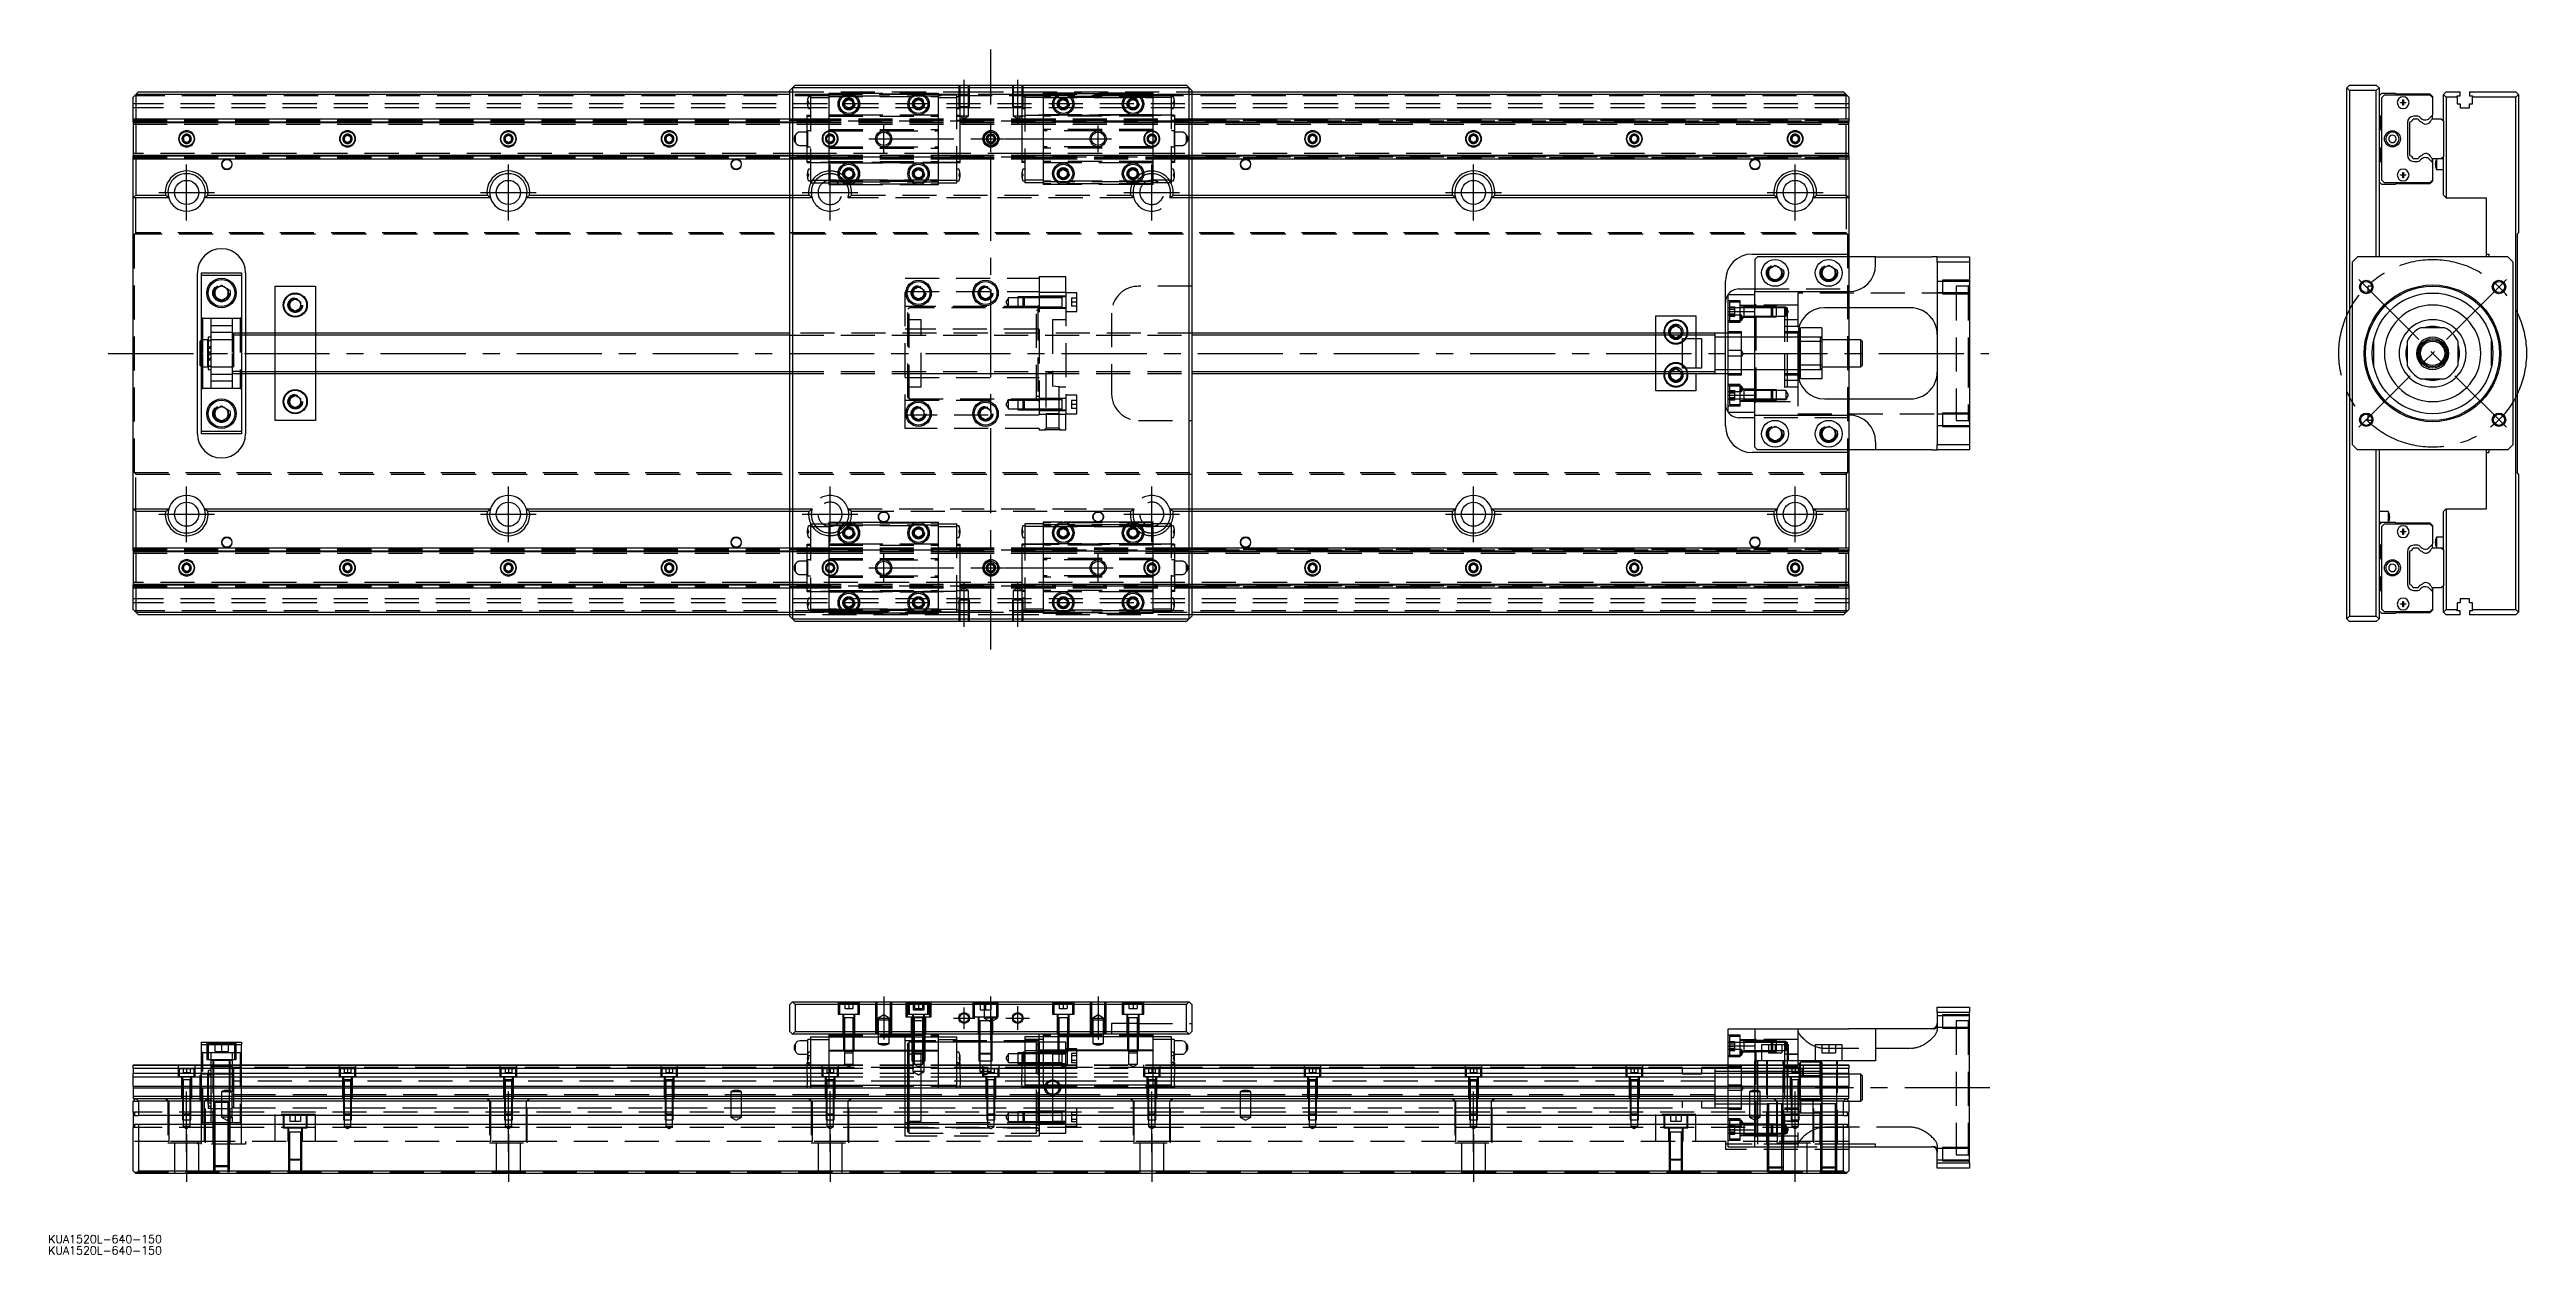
# Model space of a CAD drawing. Extents: x -31 to 893, y -336 to 113.
import ezdxf

# ---------------------------------------------------------------- set-up
doc = ezdxf.new("R2010")
doc.units = 0
doc.linetypes.add('CENTER', pattern=[50.8, 31.75, -6.35, 6.35, -6.35])
doc.linetypes.add('DASHED', pattern=[19.05, 12.7, -6.35])
doc.layers.get('0').update_dxf_attribs({"linetype": 'CONTINUOUS'})
doc.layers.add('CENTER', color=1, linetype='CENTER')
doc.styles.get("Standard").update_dxf_attribs({"font": 'txt.shx', "height": 3, "bigfont": 'bigfont.shx'})

# ---------------------------------------------------------------- blocks, each defined once
blk = doc.blocks.new('*U2')
at = {"color": 7, "linetype": 'CONTINUOUS'}
blk.add_text('KUA1520L-640-150', height=3, dxfattribs=at).set_placement((-31.66, -331.83))
blk = doc.blocks.new('*U3')
at = {"color": 7, "linetype": 'CONTINUOUS'}
blk.add_text('KUA1520L-640-150', height=3, dxfattribs=at).set_placement((-31.66, -336.05))

msp = doc.modelspace()

# ---------------------------------------------------------------- linework, layer by layer
at = {"color": 7, "linetype": 'CONTINUOUS'}
for p, q in [((1, 96.5), (0, 95.5)), ((0, 87.5), (0, 95.5)), ((2, 97.5), (1, 96.5)), ((1, 96.5), (1, 87.5)), ((245, 96.5), (1, 96.5)), ((2, 97.5), (245, 97.5)), ((246, 99), (245, 98)), ((245, -98), (245, 98)), ((247, 100), (246, 99)), ((394, 99), (246, 99)), ((246, 99), (246, -99)), ((247, 100), (393, 100)), ((265.5, 93.87), (267, 94.73)), ((265.5, 92.13), (265.5, 93.87)), ((267, 94.73), (268.5, 93.87)), ((268.5, 93.87), (268.5, 92.13)), ((291.5, 93.87), (293, 94.73)), ((291.5, 92.13), (291.5, 93.87)), ((293, 94.73), (294.5, 93.87)), ((294.5, 93.87), (294.5, 92.13)), ((345.5, 93.87), (347, 94.73)), ((345.5, 92.13), (345.5, 93.87)), ((347, 94.73), (348.5, 93.87)), ((348.5, 93.87), (348.5, 92.13)), ((371.5, 93.87), (373, 94.73)), ((371.5, 92.13), (371.5, 93.87)), ((373, 94.73), (374.5, 93.87)), ((374.5, 93.87), (374.5, 92.13)), ((394, 99), (393, 100)), ((395, 98), (394, 99)), ((394, -99), (394, 99)), ((395, 98), (395, -98)), ((395, 97.5), (638, 97.5)), ((639, 96.5), (395, 96.5)), ((639, 96.5), (638, 97.5)), ((640, 95.5), (639, 96.5)), ((639, 87.5), (639, 96.5)), ((640, 95.5), (640, 87.5)), ((825.78, 99), (826.78, 100)), ((826.78, 98), (825.78, 99)), ((825.78, -99), (825.78, 99)), ((826.78, 100), (836.78, 100)), ((836.78, 98), (826.78, 98)), ((826.78, 98), (826.78, -98)), ((836.78, 100), (837.78, 99)), ((836.78, 98), (837.78, 99)), ((836.78, 36), (836.78, 98)), ((837.78, 99), (837.78, 36)), ((837.78, 96), (838.78, 97)), ((838.78, 97), (843.78, 97)), ((838.78, 95.45), (839.78, 96.45)), ((838.78, 64.55), (838.78, 95.45)), ((839.78, 96.45), (856.78, 96.45)), ((843.78, 97), (844.03, 96.75)), ((844.03, 96.75), (856.78, 96.75)), ((845.78, 93.4), (845.78, 93.6)), ((845.78, 93.6), (846.68, 93.6)), ((846.68, 93.4), (845.78, 93.4)), ((846.68, 93.6), (846.68, 94.5)), ((846.68, 94.5), (846.88, 94.5)), ((846.68, 93.6), (846.78, 93.5)), ((846.68, 93.4), (846.78, 93.5)), ((846.68, 92.5), (846.68, 93.4)), ((846.88, 92.5), (846.68, 92.5)), ((846.88, 93.6), (846.78, 93.5)), ((846.88, 93.4), (846.78, 93.5)), ((846.88, 94.5), (846.88, 93.6)), ((846.88, 93.6), (847.78, 93.6)), ((847.78, 93.4), (846.88, 93.4)), ((846.88, 93.4), (846.88, 92.5)), ((847.78, 93.6), (847.78, 93.4)), ((856.78, 96.75), (857.78, 95.75)), ((856.78, 96.45), (857.78, 95.45)), ((857.78, 95.75), (857.78, 95.45)), ((857.78, 95.45), (857.78, 88.82)), ((861.78, 96.5), (862.78, 97.5)), ((861.78, 86.7), (861.78, 96.5)), ((862.78, 95.5), (861.78, 96.5)), ((862.78, 97.5), (868.08, 97.5)), ((862.78, 95.5), (862.78, 58)), ((866.93, 95.5), (862.78, 95.5)), ((866.93, 96), (868.08, 96)), ((866.93, 95.5), (866.93, 96)), ((866.93, 95.5), (866.93, 93)), ((866.93, 93), (868.08, 93)), ((868.08, 96), (868.08, 97.5)), ((868.08, 93), (868.08, 91.5)), ((871.48, 97.5), (888.78, 97.5)), ((871.48, 97.5), (871.48, 96)), ((871.48, 96), (872.63, 96)), ((871.48, 93), (872.63, 93)), ((871.48, 91.5), (871.48, 93)), ((872.63, 96), (872.63, 95.5)), ((872.63, 93), (872.63, 95.5)), ((888.78, 95.5), (872.63, 95.5)), ((888.78, 97.5), (889.78, 96.5)), ((889.78, 96.5), (888.78, 95.5)), ((888.78, -95.5), (888.78, 95.5)), ((889.78, 96.5), (889.78, 45)), ((0, 86.32), (0, 87.5)), ((0, 87.5), (245, 87.5)), ((0, 86.32), (0, 86.1)), ((0, 86.32), (245, 86.32)), ((0, 86.1), (0, 73.9)), ((0, 86.1), (245, 86.1)), ((267, 91.27), (265.5, 92.13)), ((268.5, 92.13), (267, 91.27)), ((293, 91.27), (291.5, 92.13)), ((294.5, 92.13), (293, 91.27)), ((347, 91.27), (345.5, 92.13)), ((348.5, 92.13), (347, 91.27)), ((373, 91.27), (371.5, 92.13)), ((374.5, 92.13), (373, 91.27)), ((395, 87.5), (640, 87.5)), ((395, 86.32), (640, 86.32)), ((395, 86.1), (640, 86.1)), ((640, 87.5), (640, 86.32)), ((640, 86.1), (640, 86.32)), ((640, 73.9), (640, 86.1)), ((838.28, 88.5), (837.78, 89)), ((837.78, 83), (838.28, 83.5)), ((838.28, 83.5), (838.28, 88.5)), ((848.35, 86.03), (848.35, 73.97)), ((849.28, 86.1), (849.41, 86.32)), ((849.28, 73.9), (849.28, 86.1)), ((850.49, 87.5), (852.36, 87.5)), ((852.31, 88.43), (850.75, 88.43)), ((857.78, 88.82), (856.65, 87.68)), ((857.19, 86.91), (857.78, 87.5)), ((857.78, 87.5), (857.78, 88.82)), ((857.78, 87.5), (860.98, 87.5)), ((860.98, 87.5), (861.78, 86.7)), ((861.78, 86.7), (861.78, 73.3)), ((868.08, 91.5), (871.48, 91.5)), ((18.75, 80.72), (20, 81.44)), ((18.75, 79.28), (18.75, 80.72)), ((20, 78.56), (18.75, 79.28)), ((20, 81.44), (21.25, 80.72)), ((21.25, 79.28), (20, 78.56)), ((21.25, 80.72), (21.25, 79.28)), ((78.75, 80.72), (80, 81.44)), ((78.75, 79.28), (78.75, 80.72)), ((80, 78.56), (78.75, 79.28)), ((80, 81.44), (81.25, 80.72)), ((81.25, 79.28), (80, 78.56)), ((81.25, 80.72), (81.25, 79.28)), ((138.75, 80.72), (140, 81.44)), ((138.75, 79.28), (138.75, 80.72)), ((140, 78.56), (138.75, 79.28)), ((140, 81.44), (141.25, 80.72)), ((141.25, 79.28), (140, 78.56)), ((141.25, 80.72), (141.25, 79.28)), ((198.75, 80.72), (200, 81.44)), ((198.75, 79.28), (198.75, 80.72)), ((200, 78.56), (198.75, 79.28)), ((200, 81.44), (201.25, 80.72)), ((201.25, 79.28), (200, 78.56)), ((201.25, 80.72), (201.25, 79.28)), ((438.75, 80.72), (440, 81.44)), ((438.75, 79.28), (438.75, 80.72)), ((440, 78.56), (438.75, 79.28)), ((440, 81.44), (441.25, 80.72)), ((441.25, 79.28), (440, 78.56)), ((441.25, 80.72), (441.25, 79.28)), ((498.75, 80.72), (500, 81.44)), ((498.75, 79.28), (498.75, 80.72)), ((500, 78.56), (498.75, 79.28)), ((500, 81.44), (501.25, 80.72)), ((501.25, 79.28), (500, 78.56)), ((501.25, 80.72), (501.25, 79.28)), ((558.75, 80.72), (560, 81.44)), ((558.75, 79.28), (558.75, 80.72)), ((560, 78.56), (558.75, 79.28)), ((560, 81.44), (561.25, 80.72)), ((561.25, 79.28), (560, 78.56)), ((561.25, 80.72), (561.25, 79.28)), ((618.75, 80.72), (620, 81.44)), ((618.75, 79.28), (618.75, 80.72)), ((620, 78.56), (618.75, 79.28)), ((620, 81.44), (621.25, 80.72)), ((621.25, 79.28), (620, 78.56)), ((621.25, 80.72), (621.25, 79.28)), ((838.28, 76.5), (837.78, 77)), ((838.28, 71.5), (838.28, 76.5)), ((841.39, 80), (841.39, 79.95)), ((841.39, 79.95), (841.39, 79.89)), ((841.39, 79.89), (841.4, 79.84)), ((841.4, 79.84), (841.4, 79.78)), ((841.4, 79.78), (841.41, 79.72)), ((841.41, 79.72), (841.43, 79.67)), ((841.43, 79.67), (841.44, 79.61)), ((841.44, 79.61), (841.46, 79.56)), ((841.46, 79.56), (841.47, 79.52)), ((841.47, 79.52), (841.49, 79.46)), ((841.49, 79.46), (841.52, 79.41)), ((841.52, 79.41), (841.55, 79.35)), ((841.55, 79.35), (841.58, 79.29)), ((841.58, 79.29), (841.61, 79.24)), ((841.61, 79.24), (841.65, 79.19)), ((841.65, 79.19), (841.68, 79.14)), ((841.68, 79.14), (841.72, 79.09)), ((841.72, 79.09), (841.76, 79.05)), ((841.76, 79.05), (841.8, 79.01)), ((841.8, 79.01), (841.85, 78.97)), ((841.85, 78.97), (841.89, 78.93)), ((841.89, 78.93), (841.94, 78.89)), ((841.94, 78.89), (841.98, 78.86)), ((841.98, 78.86), (842.03, 78.83)), ((842.03, 78.83), (842.08, 78.8)), ((842.08, 78.8), (842.13, 78.77)), ((842.13, 78.77), (842.19, 78.74)), ((842.19, 78.74), (842.24, 78.72)), ((842.24, 78.72), (842.29, 78.7)), ((842.29, 78.7), (842.35, 78.68)), ((842.35, 78.68), (842.4, 78.66)), ((842.4, 78.66), (842.45, 78.65)), ((842.45, 78.65), (842.49, 78.64)), ((842.49, 78.64), (842.55, 78.63)), ((842.55, 78.63), (842.61, 78.62)), ((842.61, 78.62), (842.68, 78.61)), ((842.68, 78.61), (842.74, 78.61)), ((842.74, 78.61), (842.81, 78.61)), ((842.81, 78.61), (842.87, 78.61)), ((842.87, 78.61), (842.91, 78.61)), ((842.91, 78.61), (842.95, 78.62)), ((842.95, 78.62), (843.01, 78.63)), ((843.01, 78.63), (843.07, 78.64)), ((843.07, 78.64), (843.14, 78.66)), ((843.14, 78.66), (843.21, 78.68)), ((843.21, 78.68), (843.27, 78.7)), ((843.27, 78.7), (843.32, 78.72)), ((843.32, 78.72), (843.36, 78.73)), ((843.36, 78.73), (843.39, 78.75)), ((843.39, 78.75), (843.44, 78.77)), ((843.44, 78.77), (843.48, 78.8)), ((843.48, 78.8), (843.52, 78.82)), ((843.52, 78.82), (843.58, 78.86)), ((843.58, 78.86), (843.63, 78.9)), ((843.63, 78.9), (843.68, 78.93)), ((843.68, 78.93), (843.72, 78.97)), ((843.72, 78.97), (843.76, 79.01)), ((843.76, 79.01), (843.8, 79.05)), ((843.8, 79.05), (843.84, 79.1)), ((843.84, 79.1), (843.88, 79.15)), ((843.88, 79.15), (843.91, 79.19)), ((843.91, 79.19), (843.95, 79.24)), ((843.95, 79.24), (843.98, 79.29)), ((843.98, 79.29), (844.01, 79.34)), ((844.01, 79.34), (844.03, 79.38)), ((844.03, 79.38), (844.05, 79.43)), ((844.05, 79.43), (844.07, 79.48)), ((844.07, 79.48), (844.09, 79.53)), ((844.09, 79.53), (844.11, 79.58)), ((844.11, 79.58), (844.12, 79.63)), ((844.12, 79.63), (844.13, 79.68)), ((844.13, 79.68), (844.15, 79.73)), ((844.15, 79.78), (844.16, 79.83)), ((844.15, 79.73), (844.15, 79.78)), ((844.16, 79.83), (844.17, 79.88)), ((844.17, 80), (844.17, 80)), ((844.17, 80), (844.17, 80)), ((844.17, 80), (844.17, 80)), ((844.17, 79.98), (844.17, 80)), ((844.17, 79.93), (844.17, 79.98)), ((844.17, 79.88), (844.17, 79.93)), ((0, 73.9), (245, 73.9)), ((0, 73.9), (0, 73.68)), ((0, 72.5), (0, 73.68)), ((0, 73.68), (245, 73.68)), ((0, 58), (0, 72.5)), ((0, 72.5), (245, 72.5)), ((1, 72.5), (1, 59)), ((265.5, 67.87), (267, 68.73)), ((265.5, 66.13), (265.5, 67.87)), ((267, 65.27), (265.5, 66.13)), ((267, 68.73), (268.5, 67.87)), ((268.5, 66.13), (267, 65.27)), ((268.5, 67.87), (268.5, 66.13)), ((291.5, 67.87), (293, 68.73)), ((291.5, 66.13), (291.5, 67.87)), ((293, 65.27), (291.5, 66.13)), ((293, 68.73), (294.5, 67.87)), ((294.5, 66.13), (293, 65.27)), ((294.5, 67.87), (294.5, 66.13)), ((345.5, 67.87), (347, 68.73)), ((345.5, 66.13), (345.5, 67.87)), ((347, 65.27), (345.5, 66.13)), ((347, 68.73), (348.5, 67.87)), ((348.5, 66.13), (347, 65.27)), ((348.5, 67.87), (348.5, 66.13)), ((371.5, 67.87), (373, 68.73)), ((371.5, 66.13), (371.5, 67.87)), ((373, 65.27), (371.5, 66.13)), ((373, 68.73), (374.5, 67.87)), ((374.5, 66.13), (373, 65.27)), ((374.5, 67.87), (374.5, 66.13)), ((395, 73.9), (640, 73.9)), ((395, 73.68), (640, 73.68)), ((395, 72.5), (640, 72.5)), ((639, 59), (639, 72.5)), ((640, 73.68), (640, 73.9)), ((640, 73.68), (640, 72.5)), ((640, 72.5), (640, 58)), ((837.78, 71), (838.28, 71.5)), ((845.78, 66.6), (846.68, 66.6)), ((845.78, 66.4), (845.78, 66.6)), ((846.68, 66.4), (845.78, 66.4)), ((846.68, 66.6), (846.68, 67.5)), ((846.68, 67.5), (846.88, 67.5)), ((846.68, 66.6), (846.78, 66.5)), ((846.68, 66.4), (846.78, 66.5)), ((846.68, 65.5), (846.68, 66.4)), ((846.88, 65.5), (846.68, 65.5)), ((846.88, 66.6), (846.78, 66.5)), ((846.88, 66.4), (846.78, 66.5)), ((846.88, 67.5), (846.88, 66.6)), ((846.88, 66.6), (847.78, 66.6)), ((847.78, 66.4), (846.88, 66.4)), ((846.88, 66.4), (846.88, 65.5)), ((847.78, 66.6), (847.78, 66.4)), ((849.41, 73.68), (849.28, 73.9)), ((852.36, 72.5), (850.49, 72.5)), ((850.75, 71.57), (852.31, 71.57)), ((856.65, 72.32), (857.78, 71.18)), ((857.78, 72.5), (857.19, 73.09)), ((857.78, 72.5), (857.19, 73.09)), ((857.78, 72.5), (857.78, 71.18)), ((857.78, 71.18), (857.78, 72.5)), ((860.98, 72.5), (857.78, 72.5)), ((857.78, 71.18), (857.78, 64.55)), ((858.78, 70.56), (858.78, 70.44)), ((859.28, 72.5), (859.28, 68.5)), ((859.28, 68.5), (861.78, 68.5)), ((861.78, 73.3), (860.98, 72.5)), ((861.78, 72.5), (860.98, 72.5)), ((861.78, 59), (861.78, 73.3)), ((0, 58), (1, 59)), ((0, -58), (0, 58)), ((13.29, 58), (0, 58)), ((1, 59), (12.06, 59)), ((13.29, 58), (12.06, 59)), ((26.71, 58), (27.94, 59)), ((133.29, 58), (26.71, 58)), ((27.94, 59), (132.06, 59)), ((133.29, 58), (132.06, 59)), ((146.71, 58), (147.94, 59)), ((245, 58), (146.71, 58)), ((147.94, 59), (245, 59)), ((395, 59), (492.06, 59)), ((493.29, 58), (395, 58)), ((493.29, 58), (492.06, 59)), ((506.71, 58), (507.94, 59)), ((613.29, 58), (506.71, 58)), ((507.94, 59), (612.06, 59)), ((613.29, 58), (612.06, 59)), ((626.71, 58), (627.94, 59)), ((640, 58), (626.71, 58)), ((627.94, 59), (639, 59)), ((639, 59), (640, 58)), ((640, 58), (640, 37)), ((838.78, 63), (837.78, 64)), ((839.78, 63.55), (838.78, 64.55)), ((843.78, 63), (838.78, 63)), ((856.78, 63.55), (839.78, 63.55)), ((844.03, 63.25), (843.78, 63)), ((856.78, 63.25), (844.03, 63.25)), ((857.78, 64.55), (856.78, 63.55)), ((857.78, 64.25), (856.78, 63.25)), ((857.78, 64.55), (857.78, 64.25)), ((861.78, 59), (862.78, 58)), ((862.78, 58), (877.78, 58)), ((877.78, 58), (877.78, 37)), ((604, 37), (640, 37)), ((640, 37), (640, 36)), ((877.78, 37), (877.78, 36)), ((877.78, 37), (878.78, 37)), ((878.78, 37), (878.78, 36)), ((889.28, 44.5), (889.78, 45)), ((889.28, 44.5), (889.28, -44.5)), ((24, -30), (24, 30)), ((25.5, 29), (25.5, 30)), ((25.5, 30), (40.5, 30)), ((40.5, 29), (25.5, 29)), ((25.5, -29), (25.5, 29)), ((40.5, 30), (40.5, 29)), ((40.5, 29), (40.5, -29)), ((42, 30), (42, 7.5)), ((606, 36), (605, 35)), ((605, 35), (605, 23)), ((650, 36), (606, 36)), ((610, 31.44), (612.5, 32.89)), ((610, 28.56), (610, 31.44)), ((612.5, 27.11), (610, 28.56)), ((612.5, 32.89), (615, 31.44)), ((615, 28.56), (612.5, 27.11)), ((615, 31.44), (615, 28.56)), ((630, 31.44), (632.5, 32.89)), ((630, 28.56), (630, 31.44)), ((632.5, 27.11), (630, 28.56)), ((632.5, 32.89), (635, 31.44)), ((635, 28.56), (632.5, 27.11)), ((635, 31.44), (635, 28.56)), ((650, 36), (671, 36)), ((650, 33), (650, 36)), ((673, 36), (671, 36)), ((673, 34), (673, 36)), ((673, 36), (685, 36)), ((673, 34), (673, -34)), ((685, 34), (673, 34)), ((685, 36), (685, 34)), ((685, 34), (685, -34)), ((829.78, 36), (827.78, 34)), ((827.78, 34), (827.78, -34)), ((885.78, 36), (829.78, 36)), ((887.78, 34), (885.78, 36)), ((887.78, -34), (887.78, 34)), ((30.5, 23.94), (33, 25.39)), ((30.5, 21.06), (30.5, 23.94)), ((33, 19.61), (30.5, 21.06)), ((33, 25.39), (35.5, 23.94)), ((35.5, 21.06), (33, 19.61)), ((35.5, 23.94), (35.5, 21.06)), ((53, 7.5), (53, 25)), ((53, 25), (68, 25)), ((58.5, 19.15), (60.5, 20.31)), ((58.5, 16.85), (58.5, 19.15)), ((60.5, 20.31), (62.5, 19.15)), ((62.5, 19.15), (62.5, 16.85)), ((68, 25), (68, 7.5)), ((291, 23.65), (293, 24.81)), ((291, 21.35), (291, 23.65)), ((293, 20.19), (291, 21.35)), ((293, 24.81), (295, 23.65)), ((295, 21.35), (293, 20.19)), ((295, 23.65), (295, 21.35)), ((316, 23.65), (318, 24.81)), ((316, 21.35), (316, 23.65)), ((318, 20.19), (316, 21.35)), ((318, 24.81), (320, 23.65)), ((320, 21.35), (318, 20.19)), ((320, 23.65), (320, 21.35)), ((594, 7.5), (594, 27)), ((595, 22), (605, 22)), ((595, 15.65), (595, 22)), ((599, 24), (605, 24)), ((605, 15.65), (605, 23)), ((605, 23), (640, 23)), ((835.12, 25), (833.78, 25)), ((833.78, 22.79), (833.78, 25)), ((880.57, 24), (880.78, 24)), ((880.78, 24), (880.78, 23.59)), ((60.5, 15.69), (58.5, 16.85)), ((62.5, 16.85), (60.5, 15.69)), ((568, 7.5), (568, 14)), ((568, 14), (583, 14)), ((573.5, 9.15), (575.5, 10.31)), ((575.5, 10.31), (577.5, 9.15)), ((583, 14), (583, 7.5)), ((595, -15.65), (595, 15.65)), ((595, 15.65), (605, 15.65)), ((600.9, 17.56), (600.9, 16.97)), ((600.9, 16.97), (600.9, 15.7)), ((600.9, 15.7), (600.9, 15.42)), ((605, -15.65), (605, 15.65)), ((605, -15.65), (605, 15.65)), ((630, 9.5), (622, 9.5)), ((622, 4.47), (622, 9.5)), ((630, 9.5), (630, 4.47)), ((663, 17), (631, 17)), ((640, 17), (640, 5)), ((671.15, 12.79), (671, 13)), ((671.3, 12.57), (671.15, 12.79)), ((671.45, 12.35), (671.3, 12.57)), ((671.59, 12.13), (671.45, 12.35)), ((671.72, 11.89), (671.59, 12.13)), ((671.85, 11.66), (671.72, 11.89)), ((671.97, 11.42), (671.85, 11.66)), ((672.13, 11.08), (671.97, 11.42)), ((672.28, 10.74), (672.13, 11.08)), ((672.41, 10.39), (672.28, 10.74)), ((672.52, 10.05), (672.41, 10.39)), ((672.63, 9.7), (672.52, 10.05)), ((672.72, 9.36), (672.63, 9.7)), ((672.8, 9.01), (672.72, 9.36)), ((862.25, 9.5), (853.31, 9.5)), ((25.5, 5), (25, 4.5)), ((25, -4.5), (25, 4.5)), ((245, 7.5), (40.5, 7.5)), ((590, 7.5), (395, 7.5)), ((573.5, 7.5), (573.5, 9.15)), ((577.5, 9.15), (577.5, 7.5)), ((578, -5.59), (578, 5.59)), ((578, 5.59), (585, 5.59)), ((585, 5.59), (585, -5.59)), ((595, 7.5), (590, 7.5)), ((590, 7.5), (590, -7.5)), ((590, 7.5), (590, -7.5)), ((621, 7), (621, -7)), ((621.5, 7.5), (621.01, 7.5)), ((621.75, 9), (621.5, 9)), ((621.5, 9), (621.5, 0)), ((621.5, 0), (621.5, -9)), ((630, 4.47), (622, 4.47)), ((622, -4.47), (622, 4.47)), ((644.5, 5), (630, 5)), ((630, 4.47), (630, -4.47)), ((645, 4.5), (644.5, 5)), ((644.5, -5), (644.5, 5)), ((645, 4.5), (645, -4.5)), ((672.86, 8.67), (672.8, 9.01)), ((672.92, 8.25), (672.86, 8.67)), ((672.96, 7.84), (672.92, 8.25)), ((672.99, 7.43), (672.96, 7.84)), ((673, 7.02), (672.99, 7.43)), ((673, 7), (673, 7.02)), ((835.78, 4.72), (835.78, -4.72)), ((848.28, 4.47), (848.28, -4.47)), ((867.28, -4.47), (867.28, 4.47)), ((879.78, -4.72), (879.78, 4.72)), ((25, -4.5), (25.5, -5)), ((40.5, -7.5), (245, -7.5)), ((42, -7.5), (42, -30)), ((53, -25), (53, -7.5)), ((68, -7.5), (68, -25)), ((395, -7.5), (590, -7.5)), ((568, -14), (568, -7.5)), ((573.5, -9.15), (573.5, -7.5)), ((575.5, -10.31), (573.5, -9.15)), ((577.5, -9.15), (575.5, -10.31)), ((577.5, -7.5), (577.5, -9.15)), ((585, -5.59), (578, -5.59)), ((583, -7.5), (583, -14)), ((590, -7.5), (595, -7.5)), ((594, -27), (594, -7.5)), ((621.01, -7.5), (621.5, -7.5)), ((621.5, -9), (621.75, -9)), ((630, -4.47), (622, -4.47)), ((622, -9.5), (622, -4.47)), ((630, -4.47), (630, -9.5)), ((630, -5), (644.5, -5)), ((640, -5), (640, -17)), ((644.5, -5), (645, -4.5)), ((672.71, -9.37), (672.79, -9.02)), ((672.79, -9.02), (672.86, -8.67)), ((672.86, -8.67), (672.92, -8.26)), ((672.92, -8.26), (672.96, -7.95)), ((672.96, -7.95), (672.98, -7.64)), ((672.98, -7.64), (672.99, -7.33)), ((672.99, -7.33), (673, -7.02)), ((673, -7.02), (673, -7)), ((58.5, -16.85), (60.5, -15.69)), ((58.5, -19.15), (58.5, -16.85)), ((60.5, -15.69), (62.5, -16.85)), ((62.5, -16.85), (62.5, -19.15)), ((583, -14), (568, -14)), ((595, -22), (595, -15.65)), ((595, -15.65), (605, -15.65)), ((605, -23), (605, -15.65)), ((630, -9.5), (622, -9.5)), ((631, -17), (663, -17)), ((671, -13), (671.09, -12.88)), ((671.09, -12.88), (671.22, -12.69)), ((671.22, -12.69), (671.35, -12.5)), ((671.35, -12.5), (671.44, -12.37)), ((671.44, -12.37), (671.52, -12.23)), ((671.52, -12.23), (671.69, -11.95)), ((671.69, -11.95), (671.83, -11.69)), ((671.83, -11.69), (671.97, -11.42)), ((671.97, -11.42), (672.13, -11.09)), ((672.13, -11.09), (672.27, -10.75)), ((672.27, -10.75), (672.4, -10.41)), ((672.4, -10.41), (672.52, -10.07)), ((672.52, -10.07), (672.62, -9.72)), ((672.62, -9.72), (672.71, -9.37)), ((853.31, -9.5), (862.25, -9.5)), ((30.5, -21.06), (33, -19.61)), ((30.5, -23.94), (30.5, -21.06)), ((33, -25.39), (30.5, -23.94)), ((33, -19.61), (35.5, -21.06)), ((35.5, -23.94), (33, -25.39)), ((35.5, -21.06), (35.5, -23.94)), ((68, -25), (53, -25)), ((60.5, -20.31), (58.5, -19.15)), ((62.5, -19.15), (60.5, -20.31)), ((291, -21.35), (293, -20.19)), ((291, -23.65), (291, -21.35)), ((293, -24.81), (291, -23.65)), ((293, -20.19), (295, -21.35)), ((295, -23.65), (293, -24.81)), ((295, -21.35), (295, -23.65)), ((316, -21.35), (318, -20.19)), ((316, -23.65), (316, -21.35)), ((318, -24.81), (316, -23.65)), ((318, -20.19), (320, -21.35)), ((320, -23.65), (318, -24.81)), ((320, -21.35), (320, -23.65)), ((595, -22), (605, -22)), ((605, -24), (599, -24)), ((605, -35), (605, -23)), ((605, -23), (640, -23)), ((610, -28.56), (612.5, -27.11)), ((612.5, -27.11), (615, -28.56)), ((630, -28.56), (632.5, -27.11)), ((632.5, -27.11), (635, -28.56)), ((833.78, -25), (833.78, -22.79)), ((835.12, -25), (833.78, -25)), ((880.57, -24), (880.78, -24)), ((880.78, -23.59), (880.78, -24)), ((25.5, -30), (25.5, -29)), ((25.5, -29), (40.5, -29)), ((40.5, -30), (25.5, -30)), ((40.5, -29), (40.5, -30)), ((605, -35), (606, -36)), ((650, -36), (606, -36)), ((610, -31.44), (610, -28.56)), ((612.5, -32.89), (610, -31.44)), ((615, -31.44), (612.5, -32.89)), ((615, -28.56), (615, -31.44)), ((630, -31.44), (630, -28.56)), ((632.5, -32.89), (630, -31.44)), ((635, -31.44), (632.5, -32.89)), ((635, -28.56), (635, -31.44)), ((640, -36), (640, -37)), ((650, -33), (650, -36)), ((671, -36), (650, -36)), ((671, -36), (673, -36)), ((673, -36), (673, -34)), ((673, -34), (685, -34)), ((685, -36), (673, -36)), ((685, -34), (685, -36)), ((827.78, -34), (829.78, -36)), ((885.78, -36), (829.78, -36)), ((836.78, -98), (836.78, -36)), ((837.78, -36), (837.78, -99)), ((877.78, -36), (877.78, -37)), ((878.78, -36), (878.78, -37)), ((885.78, -36), (887.78, -34)), ((640, -37), (604, -37)), ((640, -37), (640, -58)), ((877.78, -37), (878.78, -37)), ((877.78, -37), (877.78, -58)), ((889.78, -45), (889.28, -44.5)), ((889.78, -45), (889.78, -96.5)), ((0, -72.5), (0, -58)), ((0, -58), (13.29, -58)), ((1, -59), (0, -58)), ((12.06, -59), (1, -59)), ((1, -59), (1, -72.5)), ((12.06, -59), (13.29, -58)), ((26.71, -58), (133.29, -58)), ((27.94, -59), (26.71, -58)), ((132.06, -59), (27.94, -59)), ((132.06, -59), (133.29, -58)), ((146.71, -58), (245, -58)), ((147.94, -59), (146.71, -58)), ((245, -59), (147.94, -59)), ((395, -58), (493.29, -58)), ((492.06, -59), (395, -59)), ((492.06, -59), (493.29, -58)), ((506.71, -58), (613.29, -58)), ((507.94, -59), (506.71, -58)), ((612.06, -59), (507.94, -59)), ((612.06, -59), (613.29, -58)), ((626.71, -58), (640, -58)), ((627.94, -59), (626.71, -58)), ((639, -59), (627.94, -59)), ((640, -58), (639, -59)), ((639, -72.5), (639, -59)), ((640, -58), (640, -72.5)), ((841.28, -59), (837.78, -59)), ((837.78, -63), (838.78, -63)), ((837.78, -64), (838.78, -63)), ((838.78, -63), (843.78, -63)), ((838.78, -64.55), (839.78, -63.55)), ((838.78, -95.45), (838.78, -64.55)), ((839.78, -63.55), (856.78, -63.55)), ((841.28, -61), (841.28, -59)), ((841.28, -63), (841.28, -61)), ((841.78, -61.06), (841.78, -60.94)), ((843.78, -63), (844.03, -63.25)), ((844.03, -63.25), (856.78, -63.25)), ((856.78, -63.25), (857.78, -64.25)), ((856.78, -63.55), (857.78, -64.55)), ((857.78, -64.25), (857.78, -64.55)), ((857.78, -64.55), (857.78, -71.18)), ((862.78, -58), (861.78, -59)), ((861.78, -73.3), (861.78, -59)), ((862.78, -58), (877.78, -58)), ((862.78, -58), (862.78, -95.5)), ((0, -73.68), (0, -72.5)), ((0, -72.5), (245, -72.5)), ((0, -73.68), (0, -73.9)), ((0, -73.68), (245, -73.68)), ((0, -73.9), (245, -73.9)), ((0, -73.9), (0, -86.1)), ((265.5, -66.13), (267, -65.27)), ((265.5, -67.87), (265.5, -66.13)), ((267, -68.73), (265.5, -67.87)), ((267, -65.27), (268.5, -66.13)), ((268.5, -67.87), (267, -68.73)), ((268.5, -66.13), (268.5, -67.87)), ((291.5, -66.13), (293, -65.27)), ((291.5, -67.87), (291.5, -66.13)), ((293, -68.73), (291.5, -67.87)), ((293, -65.27), (294.5, -66.13)), ((294.5, -67.87), (293, -68.73)), ((294.5, -66.13), (294.5, -67.87)), ((345.5, -66.13), (347, -65.27)), ((345.5, -67.87), (345.5, -66.13)), ((347, -68.73), (345.5, -67.87)), ((347, -65.27), (348.5, -66.13)), ((348.5, -67.87), (347, -68.73)), ((348.5, -66.13), (348.5, -67.87)), ((371.5, -66.13), (373, -65.27)), ((371.5, -67.87), (371.5, -66.13)), ((373, -68.73), (371.5, -67.87)), ((373, -65.27), (374.5, -66.13)), ((374.5, -67.87), (373, -68.73)), ((374.5, -66.13), (374.5, -67.87)), ((395, -72.5), (640, -72.5)), ((395, -73.68), (640, -73.68)), ((395, -73.9), (640, -73.9)), ((640, -72.5), (640, -73.68)), ((640, -73.9), (640, -73.68)), ((640, -86.1), (640, -73.9)), ((838.28, -71.5), (837.78, -71)), ((838.28, -76.5), (838.28, -71.5)), ((845.78, -66.4), (846.68, -66.4)), ((845.78, -66.6), (845.78, -66.4)), ((846.68, -66.6), (845.78, -66.6)), ((846.68, -66.4), (846.68, -65.5)), ((846.68, -65.5), (846.88, -65.5)), ((846.68, -66.4), (846.78, -66.5)), ((846.68, -66.6), (846.78, -66.5)), ((846.68, -67.5), (846.68, -66.6)), ((846.88, -67.5), (846.68, -67.5)), ((846.88, -66.4), (846.78, -66.5)), ((846.88, -66.6), (846.78, -66.5)), ((846.88, -65.5), (846.88, -66.4)), ((846.88, -66.4), (847.78, -66.4)), ((846.88, -66.6), (846.88, -67.5)), ((847.78, -66.6), (846.88, -66.6)), ((847.78, -66.4), (847.78, -66.6)), ((849.28, -73.9), (849.41, -73.68)), ((849.28, -86.1), (849.28, -73.9)), ((850.49, -72.5), (852.36, -72.5)), ((852.31, -71.57), (850.75, -71.57)), ((857.78, -71.18), (856.65, -72.32)), ((857.19, -73.09), (857.78, -72.5)), ((857.78, -72.5), (857.78, -71.18)), ((857.78, -72.5), (860.98, -72.5)), ((858.78, -70.44), (858.78, -70.56)), ((861.78, -68.5), (859.28, -68.5)), ((859.28, -68.5), (859.28, -72.5)), ((860.98, -72.5), (861.78, -72.5)), ((860.98, -72.5), (861.78, -73.3)), ((861.78, -73.3), (861.78, -86.7)), ((18.75, -79.28), (20, -78.56)), ((18.75, -80.72), (18.75, -79.28)), ((20, -81.44), (18.75, -80.72)), ((20, -78.56), (21.25, -79.28)), ((21.25, -80.72), (20, -81.44)), ((21.25, -79.28), (21.25, -80.72)), ((78.75, -79.28), (80, -78.56)), ((78.75, -80.72), (78.75, -79.28)), ((80, -81.44), (78.75, -80.72)), ((80, -78.56), (81.25, -79.28)), ((81.25, -80.72), (80, -81.44)), ((81.25, -79.28), (81.25, -80.72)), ((138.75, -79.28), (140, -78.56)), ((138.75, -80.72), (138.75, -79.28)), ((140, -81.44), (138.75, -80.72)), ((140, -78.56), (141.25, -79.28)), ((141.25, -80.72), (140, -81.44)), ((141.25, -79.28), (141.25, -80.72)), ((198.75, -79.28), (200, -78.56)), ((198.75, -80.72), (198.75, -79.28)), ((200, -81.44), (198.75, -80.72)), ((200, -78.56), (201.25, -79.28)), ((201.25, -80.72), (200, -81.44)), ((201.25, -79.28), (201.25, -80.72)), ((438.75, -79.28), (440, -78.56)), ((438.75, -80.72), (438.75, -79.28)), ((440, -81.44), (438.75, -80.72)), ((440, -78.56), (441.25, -79.28)), ((441.25, -80.72), (440, -81.44)), ((441.25, -79.28), (441.25, -80.72)), ((498.75, -79.28), (500, -78.56)), ((498.75, -80.72), (498.75, -79.28)), ((500, -81.44), (498.75, -80.72)), ((500, -78.56), (501.25, -79.28)), ((501.25, -80.72), (500, -81.44)), ((501.25, -79.28), (501.25, -80.72)), ((558.75, -79.28), (560, -78.56)), ((558.75, -80.72), (558.75, -79.28)), ((560, -81.44), (558.75, -80.72)), ((560, -78.56), (561.25, -79.28)), ((561.25, -80.72), (560, -81.44)), ((561.25, -79.28), (561.25, -80.72)), ((618.75, -79.28), (620, -78.56)), ((618.75, -80.72), (618.75, -79.28)), ((620, -81.44), (618.75, -80.72)), ((620, -78.56), (621.25, -79.28)), ((621.25, -80.72), (620, -81.44)), ((621.25, -79.28), (621.25, -80.72)), ((837.78, -77), (838.28, -76.5)), ((838.28, -83.5), (837.78, -83)), ((841.39, -80), (841.39, -80.05)), ((841.39, -80.05), (841.39, -80.11)), ((841.39, -80.11), (841.4, -80.16)), ((841.4, -80.16), (841.4, -80.22)), ((841.4, -80.22), (841.41, -80.28)), ((841.41, -80.28), (841.43, -80.33)), ((841.43, -80.33), (841.44, -80.39)), ((841.44, -80.39), (841.46, -80.44)), ((841.46, -80.44), (841.47, -80.48)), ((841.47, -80.48), (841.49, -80.54)), ((841.49, -80.54), (841.52, -80.59)), ((841.52, -80.59), (841.55, -80.65)), ((841.55, -80.65), (841.58, -80.71)), ((841.58, -80.71), (841.61, -80.76)), ((841.61, -80.76), (841.65, -80.81)), ((841.65, -80.81), (841.69, -80.86)), ((841.69, -80.86), (841.72, -80.91)), ((841.72, -80.91), (841.77, -80.95)), ((841.77, -80.95), (841.81, -81)), ((841.81, -81), (841.85, -81.04)), ((841.85, -81.04), (841.89, -81.07)), ((841.89, -81.07), (841.94, -81.11)), ((841.94, -81.11), (841.98, -81.14)), ((841.98, -81.14), (842.03, -81.17)), ((842.03, -81.17), (842.08, -81.2)), ((842.08, -81.2), (842.13, -81.23)), ((842.13, -81.23), (842.19, -81.26)), ((842.19, -81.26), (842.24, -81.28)), ((842.24, -81.28), (842.28, -81.3)), ((842.28, -81.3), (842.33, -81.32)), ((842.33, -81.32), (842.37, -81.33)), ((842.37, -81.33), (842.4, -81.34)), ((842.4, -81.34), (842.45, -81.35)), ((842.45, -81.35), (842.49, -81.36)), ((842.49, -81.36), (842.55, -81.37)), ((842.55, -81.37), (842.61, -81.38)), ((842.61, -81.38), (842.68, -81.39)), ((842.68, -81.39), (842.74, -81.39)), ((842.74, -81.39), (842.81, -81.39)), ((842.81, -81.39), (842.87, -81.39)), ((842.87, -81.39), (842.93, -81.38)), ((842.93, -81.38), (842.99, -81.38)), ((842.99, -81.38), (843.05, -81.37)), ((843.05, -81.37), (843.1, -81.35)), ((843.1, -81.35), (843.16, -81.34)), ((843.16, -81.34), (843.22, -81.32)), ((843.22, -81.32), (843.27, -81.3)), ((843.27, -81.3), (843.32, -81.28)), ((843.32, -81.28), (843.36, -81.26)), ((843.36, -81.26), (843.4, -81.24)), ((843.4, -81.24), (843.44, -81.22)), ((843.44, -81.22), (843.48, -81.2)), ((843.48, -81.2), (843.53, -81.18)), ((843.53, -81.18), (843.57, -81.15)), ((843.57, -81.15), (843.62, -81.11)), ((843.62, -81.11), (843.67, -81.07)), ((843.67, -81.07), (843.72, -81.03)), ((843.72, -81.03), (843.75, -81)), ((843.75, -81), (843.8, -80.95)), ((843.8, -80.95), (843.84, -80.9)), ((843.84, -80.9), (843.88, -80.85)), ((843.88, -80.85), (843.92, -80.79)), ((843.92, -80.79), (843.95, -80.75)), ((843.95, -80.75), (843.98, -80.71)), ((843.98, -80.71), (844.01, -80.66)), ((844.01, -80.66), (844.03, -80.62)), ((844.03, -80.62), (844.05, -80.57)), ((844.05, -80.57), (844.07, -80.52)), ((844.07, -80.52), (844.09, -80.47)), ((844.09, -80.47), (844.11, -80.42)), ((844.11, -80.42), (844.12, -80.37)), ((844.12, -80.37), (844.13, -80.32)), ((844.13, -80.32), (844.15, -80.27)), ((844.15, -80.22), (844.16, -80.17)), ((844.15, -80.27), (844.15, -80.22)), ((844.16, -80.17), (844.17, -80.12)), ((844.17, -80), (844.17, -80)), ((844.17, -80), (844.17, -80)), ((844.17, -80), (844.17, -80)), ((844.17, -80.02), (844.17, -80)), ((844.17, -80.07), (844.17, -80.02)), ((844.17, -80.12), (844.17, -80.07)), ((848.35, -73.97), (848.35, -86.03)), ((0, -86.1), (0, -86.32)), ((0, -86.1), (245, -86.1)), ((0, -87.5), (0, -86.32)), ((0, -86.32), (245, -86.32)), ((0, -95.5), (0, -87.5)), ((0, -87.5), (245, -87.5)), ((1, -87.5), (1, -96.5)), ((265.5, -92.13), (267, -91.27)), ((265.5, -93.87), (265.5, -92.13)), ((267, -91.27), (268.5, -92.13)), ((268.5, -92.13), (268.5, -93.87)), ((291.5, -92.13), (293, -91.27)), ((291.5, -93.87), (291.5, -92.13)), ((293, -91.27), (294.5, -92.13)), ((294.5, -92.13), (294.5, -93.87)), ((345.5, -92.13), (347, -91.27)), ((345.5, -93.87), (345.5, -92.13)), ((347, -91.27), (348.5, -92.13)), ((348.5, -92.13), (348.5, -93.87)), ((371.5, -92.13), (373, -91.27)), ((371.5, -93.87), (371.5, -92.13)), ((373, -91.27), (374.5, -92.13)), ((374.5, -92.13), (374.5, -93.87)), ((395, -86.1), (640, -86.1)), ((395, -86.32), (640, -86.32)), ((395, -87.5), (640, -87.5)), ((639, -96.5), (639, -87.5)), ((640, -86.32), (640, -86.1)), ((640, -86.32), (640, -87.5)), ((640, -87.5), (640, -95.5)), ((837.78, -89), (838.28, -88.5)), ((838.28, -88.5), (838.28, -83.5)), ((849.41, -86.32), (849.28, -86.1)), ((852.36, -87.5), (850.49, -87.5)), ((850.75, -88.43), (852.31, -88.43)), ((856.65, -87.68), (857.78, -88.82)), ((857.78, -87.5), (857.19, -86.91)), ((857.78, -87.5), (857.19, -86.91)), ((857.78, -87.5), (857.78, -88.82)), ((857.78, -88.82), (857.78, -87.5)), ((860.98, -87.5), (857.78, -87.5)), ((857.78, -88.82), (857.78, -95.45)), ((861.78, -86.7), (860.98, -87.5)), ((861.78, -96.5), (861.78, -86.7)), ((868.08, -91.5), (868.08, -93)), ((871.48, -91.5), (868.08, -91.5)), ((871.48, -93), (871.48, -91.5)), ((0, -95.5), (1, -96.5)), ((1, -96.5), (2, -97.5)), ((1, -96.5), (245, -96.5)), ((245, -97.5), (2, -97.5)), ((245, -98), (246, -99)), ((246, -99), (247, -100)), ((246, -99), (394, -99)), ((393, -100), (247, -100)), ((267, -94.73), (265.5, -93.87)), ((268.5, -93.87), (267, -94.73)), ((293, -94.73), (291.5, -93.87)), ((294.5, -93.87), (293, -94.73)), ((347, -94.73), (345.5, -93.87)), ((348.5, -93.87), (347, -94.73)), ((373, -94.73), (371.5, -93.87)), ((374.5, -93.87), (373, -94.73)), ((393, -100), (394, -99)), ((394, -99), (395, -98)), ((395, -96.5), (639, -96.5)), ((638, -97.5), (395, -97.5)), ((638, -97.5), (639, -96.5)), ((639, -96.5), (640, -95.5)), ((825.78, -99), (826.78, -98)), ((826.78, -100), (825.78, -99)), ((826.78, -98), (836.78, -98)), ((836.78, -100), (826.78, -100)), ((837.78, -99), (836.78, -98)), ((837.78, -99), (836.78, -100)), ((838.78, -97), (837.78, -96)), ((839.78, -96.45), (838.78, -95.45)), ((843.78, -97), (838.78, -97)), ((856.78, -96.45), (839.78, -96.45)), ((844.03, -96.75), (843.78, -97)), ((856.78, -96.75), (844.03, -96.75)), ((845.78, -93.4), (846.68, -93.4)), ((845.78, -93.6), (845.78, -93.4)), ((846.68, -93.6), (845.78, -93.6)), ((846.68, -93.4), (846.68, -92.5)), ((846.68, -92.5), (846.88, -92.5)), ((846.68, -93.4), (846.78, -93.5)), ((846.68, -93.6), (846.78, -93.5)), ((846.68, -94.5), (846.68, -93.6)), ((846.88, -94.5), (846.68, -94.5)), ((846.88, -93.4), (846.78, -93.5)), ((846.88, -93.6), (846.78, -93.5)), ((846.88, -92.5), (846.88, -93.4)), ((846.88, -93.4), (847.78, -93.4)), ((846.88, -93.6), (846.88, -94.5)), ((847.78, -93.6), (846.88, -93.6)), ((847.78, -93.4), (847.78, -93.6)), ((857.78, -95.45), (856.78, -96.45)), ((857.78, -95.75), (856.78, -96.75)), ((857.78, -95.45), (857.78, -95.75)), ((861.78, -96.5), (862.78, -95.5)), ((862.78, -97.5), (861.78, -96.5)), ((862.78, -95.5), (866.93, -95.5)), ((868.08, -97.5), (862.78, -97.5)), ((866.93, -93), (866.93, -95.5)), ((868.08, -93), (866.93, -93)), ((866.93, -96), (866.93, -95.5)), ((868.08, -96), (866.93, -96)), ((868.08, -97.5), (868.08, -96)), ((872.63, -93), (871.48, -93)), ((872.63, -96), (871.48, -96)), ((871.48, -96), (871.48, -97.5)), ((888.78, -97.5), (871.48, -97.5)), ((872.63, -95.5), (872.63, -93)), ((872.63, -95.5), (888.78, -95.5)), ((872.63, -95.5), (872.63, -96)), ((888.78, -95.5), (889.78, -96.5)), ((889.78, -96.5), (888.78, -97.5)), ((245, -242.88), (246, -241.88)), ((245, -252.88), (245, -242.88)), ((246, -241.88), (394, -241.88)), ((246, -241.88), (247, -242.88)), ((247, -242.88), (247, -252.88)), ((393, -242.88), (247, -242.88)), ((393, -242.88), (394, -241.88)), ((393, -252.88), (393, -242.88)), ((394, -241.88), (395, -242.88)), ((395, -242.88), (395, -252.88)), ((673, -243.87), (685, -243.87)), ((673, -245.87), (673, -243.87)), ((673, -245.87), (673, -249.88)), ((685, -245.87), (673, -245.87)), ((685, -243.87), (685, -245.87)), ((685, -301.87), (685, -245.87)), ((25.5, -257.87), (25.5, -256.87)), ((25.5, -256.87), (40.5, -256.87)), ((25.5, -265.37), (25.5, -257.87)), ((40.5, -257.87), (25.5, -257.87)), ((40.5, -256.87), (40.5, -257.87)), ((40.5, -265.37), (40.5, -257.87)), ((245, -252.88), (246, -253.88)), ((247, -252.88), (246, -253.88)), ((394, -253.88), (246, -253.88)), ((246.7, -259.63), (246.7, -258.12)), ((247, -252.88), (393, -252.88)), ((247.12, -260.27), (247.12, -257.48)), ((251.7, -256.38), (248.75, -256.38)), ((252.7, -255.88), (251.7, -255.88)), ((251.7, -261.34), (251.7, -255.88)), ((252.7, -254.87), (259.5, -254.87)), ((252.7, -254.87), (252.7, -255.88)), ((252.7, -255.88), (259.5, -255.88)), ((252.7, -255.88), (252.7, -272.87)), ((259.5, -253.88), (259.5, -254.87)), ((259.5, -254.87), (259.5, -259.87)), ((259.5, -254.87), (300.5, -254.87)), ((300.5, -254.87), (300.5, -253.88)), ((300.5, -254.87), (307.3, -254.87)), ((300.5, -259.87), (300.5, -254.87)), ((300.5, -255.88), (307.3, -255.88)), ((307.3, -255.88), (307.3, -254.87)), ((307.3, -272.87), (307.3, -255.88)), ((332.7, -254.87), (332.7, -255.88)), ((339.5, -254.87), (332.7, -254.87)), ((332.7, -255.88), (332.7, -272.87)), ((339.5, -255.88), (332.7, -255.88)), ((338, -254.87), (338, -253.88)), ((339.5, -253.88), (339.5, -254.87)), ((339.5, -254.87), (339.5, -259.87)), ((380.5, -254.87), (339.5, -254.87)), ((380.5, -254.87), (380.5, -253.88)), ((387.3, -254.87), (380.5, -254.87)), ((380.5, -259.87), (380.5, -254.87)), ((387.3, -255.88), (380.5, -255.88)), ((387.3, -255.88), (387.3, -254.87)), ((388.3, -255.88), (387.3, -255.88)), ((387.3, -272.87), (387.3, -255.88)), ((388.3, -255.88), (388.3, -261.34)), ((391.25, -256.38), (388.3, -256.38)), ((392.88, -257.48), (392.88, -260.27)), ((394, -253.88), (393, -252.88)), ((393.3, -258.12), (393.3, -259.63)), ((394, -253.88), (395, -252.88)), ((595, -258.22), (595, -251.87)), ((595, -251.87), (605, -251.87)), ((595, -265.37), (595, -258.22)), ((595, -258.22), (605, -258.22)), ((600.9, -258.18), (600.9, -258.46)), ((605, -251.87), (640, -251.87)), ((605, -251.87), (605, -263.88)), ((607.5, -257.87), (607.5, -263.88)), ((617.5, -257.87), (607.5, -257.87)), ((617.5, -263.88), (617.5, -257.87)), ((627.5, -257.87), (627.5, -263.88)), ((637.5, -257.87), (627.5, -257.87)), ((637.5, -263.88), (637.5, -257.87)), ((650, -251.87), (640, -251.87)), ((671, -251.87), (650, -251.87)), ((650, -251.87), (650, -263.88)), ((0, -265.37), (0, -265.5)), ((0, -265.37), (251.5, -265.37)), ((0, -265.5), (251.5, -265.5)), ((0, -266.59), (0, -265.5)), ((0, -266.59), (0, -268.46)), ((0, -266.59), (251.5, -266.59)), ((248.75, -261.38), (251.69, -261.38)), ((251.5, -262.77), (251.58, -262.77)), ((251.58, -262.97), (251.5, -262.97)), ((251.5, -266.84), (251.5, -264.44)), ((251.5, -264.44), (251.71, -264.44)), ((251.5, -268.41), (251.5, -266.84)), ((251.58, -262.77), (251.58, -262.97)), ((252.7, -260.67), (251.99, -260.67)), ((251.99, -265.07), (252.7, -265.07)), ((259.5, -259.87), (259.5, -260.12)), ((259.5, -259.87), (300.5, -259.87)), ((259.5, -260.12), (259.5, -272.87)), ((259.5, -260.12), (300.5, -260.12)), ((300.5, -260.12), (300.5, -259.87)), ((300.5, -272.87), (300.5, -260.12)), ((308.01, -260.67), (307.3, -260.67)), ((307.3, -265.07), (308.01, -265.07)), ((308.29, -264.44), (308.5, -264.44)), ((308.42, -262.97), (308.42, -262.77)), ((308.42, -262.77), (308.5, -262.77)), ((308.5, -262.97), (308.42, -262.97)), ((308.5, -266.84), (308.5, -264.44)), ((308.5, -265.37), (331.5, -265.37)), ((308.5, -265.5), (331.5, -265.5)), ((308.5, -266.59), (331.5, -266.59)), ((308.5, -268.41), (308.5, -266.84)), ((331.5, -262.77), (331.58, -262.77)), ((331.58, -262.97), (331.5, -262.97)), ((331.5, -264.44), (331.5, -266.84)), ((331.71, -264.44), (331.5, -264.44)), ((331.5, -266.84), (331.5, -268.41)), ((331.58, -262.77), (331.58, -262.97)), ((332.7, -260.67), (331.99, -260.67)), ((331.99, -265.07), (332.7, -265.07)), ((339.5, -259.87), (339.5, -260.12)), ((380.5, -259.87), (339.5, -259.87)), ((339.5, -260.12), (339.5, -272.87)), ((380.5, -260.12), (339.5, -260.12)), ((380.5, -260.12), (380.5, -259.87)), ((380.5, -272.87), (380.5, -260.12)), ((388.01, -260.67), (387.3, -260.67)), ((387.3, -265.07), (388.01, -265.07)), ((388.5, -264.44), (388.29, -264.44)), ((388.31, -261.38), (391.25, -261.38)), ((388.42, -262.97), (388.42, -262.77)), ((388.42, -262.77), (388.5, -262.77)), ((388.5, -262.97), (388.42, -262.97)), ((388.5, -264.44), (388.5, -266.84)), ((388.5, -265.37), (640, -265.37)), ((388.5, -265.5), (640, -265.5)), ((388.5, -266.59), (640, -266.59)), ((388.5, -266.84), (388.5, -268.41)), ((605, -263.88), (606, -263.88)), ((605, -265.37), (605, -263.88)), ((650, -263.88), (606, -263.88)), ((606, -263.88), (606, -265.37)), ((640, -265.5), (640, -265.37)), ((640, -265.5), (640, -266.59)), ((640, -268.46), (640, -266.59)), ((0, -268.46), (251.5, -268.46)), ((0, -269.81), (0, -268.46)), ((0, -273.29), (0, -269.81)), ((0, -269.81), (251.5, -269.81)), ((0, -273.29), (0, -273.87)), ((0, -273.29), (251.5, -273.29)), ((0, -273.87), (0, -277.07)), ((0, -273.87), (251.5, -273.87)), ((0, -277.07), (640, -277.07)), ((0, -277.07), (0, -277.87)), ((251.5, -269.23), (251.5, -268.41)), ((251.5, -269.23), (251.5, -272.74)), ((251.5, -273.87), (251.5, -272.74)), ((251.5, -273.87), (308.5, -273.87)), ((252.7, -272.87), (252.7, -273.87)), ((252.7, -272.87), (259.5, -272.87)), ((252.7, -273.87), (259.5, -273.87)), ((261.5, -270.87), (258.5, -270.87)), ((259.5, -272.87), (259.5, -273.87)), ((259.5, -272.87), (300.5, -272.87)), ((259.5, -273.87), (300.5, -273.87)), ((300.5, -272.87), (307.3, -272.87)), ((300.5, -273.87), (300.5, -272.87)), ((300.5, -273.87), (307.3, -273.87)), ((307.3, -273.87), (307.3, -272.87)), ((308.5, -269.23), (308.5, -268.41)), ((308.5, -268.46), (331.5, -268.46)), ((308.5, -269.23), (308.5, -272.74)), ((308.5, -269.81), (331.5, -269.81)), ((308.5, -273.87), (308.5, -272.74)), ((308.5, -273.29), (331.5, -273.29)), ((308.5, -273.87), (640, -273.87)), ((331.5, -268.41), (331.5, -269.23)), ((331.5, -272.74), (331.5, -269.23)), ((331.5, -272.74), (331.5, -273.87)), ((332.7, -273.87), (331.5, -273.87)), ((332.7, -272.87), (332.7, -273.87)), ((339.5, -272.87), (332.7, -272.87)), ((339.5, -273.87), (332.7, -273.87)), ((339.5, -272.87), (339.5, -273.87)), ((380.5, -272.87), (339.5, -272.87)), ((380.5, -273.87), (339.5, -273.87)), ((387.3, -272.87), (380.5, -272.87)), ((380.5, -273.87), (380.5, -272.87)), ((387.3, -273.87), (380.5, -273.87)), ((387.3, -273.87), (387.3, -272.87)), ((388.5, -273.87), (387.3, -273.87)), ((388.5, -268.41), (388.5, -269.23)), ((388.5, -268.46), (640, -268.46)), ((388.5, -272.74), (388.5, -269.23)), ((388.5, -269.81), (640, -269.81)), ((388.5, -272.74), (388.5, -273.87)), ((388.5, -273.29), (640, -273.29)), ((640, -268.46), (640, -269.81)), ((640, -269.81), (640, -273.29)), ((640, -273.87), (640, -273.29)), ((640, -277.07), (640, -273.87)), ((640, -277.87), (640, -277.07)), ((0, -278.88), (1, -277.87)), ((0, -277.87), (1, -277.87)), ((0, -283.02), (0, -278.88)), ((0, -283.02), (0, -284.17)), ((0, -283.02), (0.5, -283.02)), ((0, -284.17), (0, -287.57)), ((0.5, -284.17), (0, -284.17)), ((0.5, -283.02), (0.5, -284.17)), ((0.5, -284.17), (2, -284.17)), ((1, -277.87), (639, -277.87)), ((1, -277.87), (2, -278.88)), ((638, -278.88), (2, -278.88)), ((2, -278.88), (2, -284.17)), ((638, -284.17), (2, -284.17)), ((615.5, -279.87), (609.5, -279.87)), ((615.5, -279.87), (609.5, -279.87)), ((615.5, -279.87), (609.5, -279.87)), ((635.5, -279.87), (629.5, -279.87)), ((638, -278.88), (639, -277.87)), ((638, -284.17), (638, -278.88)), ((638, -284.17), (639.5, -284.17)), ((639, -277.87), (640, -278.88)), ((639, -277.87), (640, -277.87)), ((639.5, -284.17), (639.5, -283.02)), ((639.5, -283.02), (640, -283.02)), ((640, -284.17), (639.5, -284.17)), ((640, -278.88), (640, -283.02)), ((640, -284.17), (640, -283.02)), ((640, -287.57), (640, -284.17)), ((0, -287.57), (0, -288.72)), ((0, -287.57), (0.5, -287.57)), ((0.5, -288.72), (0, -288.72)), ((0, -304.87), (0, -288.72)), ((2, -287.57), (0.5, -287.57)), ((0.5, -287.57), (0.5, -288.72)), ((638, -287.57), (2, -287.57)), ((2, -287.57), (2, -304.87)), ((600.9, -287.43), (600.9, -287.57)), ((600.9, -287.43), (600.9, -287.43)), ((639.5, -287.57), (638, -287.57)), ((638, -304.87), (638, -287.57)), ((639.5, -287.57), (640, -287.57)), ((639.5, -288.72), (639.5, -287.57)), ((640, -288.72), (639.5, -288.72)), ((640, -288.72), (640, -287.57)), ((640, -288.72), (640, -304.87)), ((650, -294.87), (640, -294.87)), ((650, -295.87), (650, -294.87)), ((1, -305.87), (0, -304.87)), ((2, -304.87), (1, -305.87)), ((2, -304.87), (638, -304.87)), ((639, -305.87), (638, -304.87)), ((640, -304.87), (639, -305.87)), ((640, -295.87), (650, -295.87)), ((650, -295.87), (671, -295.87)), ((673, -301.87), (673, -297.87)), ((673, -303.88), (673, -301.87)), ((673, -301.87), (685, -301.87)), ((685, -303.88), (673, -303.88)), ((685, -301.87), (685, -303.88)), ((639, -305.87), (1, -305.87))]:
    msp.add_line(p, q, dxfattribs=at)
at = {"color": 3, "linetype": 'DASHED'}
for p, q in [((640, 93), (0, 93)), ((259.5, 96), (0.5, 96)), ((245, 97.5), (308, 97.5)), ((259.5, 96.5), (245, 96.5)), ((251.5, 93.6), (251.58, 93.6)), ((251.58, 93.4), (251.5, 93.4)), ((251.58, 94.5), (251.9, 93.6)), ((251.58, 93.6), (251.9, 93.6)), ((251.58, 93.6), (251.58, 93.4)), ((251.9, 93.4), (251.58, 92.5)), ((251.58, 93.4), (251.9, 93.4)), ((251.9, 93.6), (251.94, 93.5)), ((251.9, 93.4), (251.94, 93.5)), ((252.7, 95.7), (251.99, 95.7)), ((252.7, 96.45), (259.5, 96.45)), ((252.7, 96.45), (252.7, 95.45)), ((252.7, 95.45), (252.7, 64.55)), ((252.7, 95.45), (259.5, 95.45)), ((259.5, 97), (267, 97)), ((259.5, 97), (259.5, 96)), ((259.5, 96.75), (300.5, 96.75)), ((265.06, 96.5), (259.5, 96.5)), ((259.5, 96), (259.5, 89)), ((259.5, 96), (264.35, 96)), ((259.5, 95.75), (300.5, 95.75)), ((264.35, 96), (265.2, 96)), ((265, 93), (265.03, 93.35)), ((267, 96.5), (265.06, 96.5)), ((265.2, 96), (268.8, 96)), ((267, 97), (293, 97)), ((268.94, 96.5), (267, 96.5)), ((268.8, 96), (269.65, 96)), ((291.06, 96.5), (268.94, 96.5)), ((269.65, 96), (290.35, 96)), ((290.35, 96), (291.2, 96)), ((291, 93), (291.03, 93.35)), ((293, 96.5), (291.06, 96.5)), ((291.2, 96), (294.8, 96)), ((293, 97), (300.5, 97)), ((294.94, 96.5), (293, 96.5)), ((294.8, 96), (295.65, 96)), ((300.5, 96.5), (294.94, 96.5)), ((295.65, 96), (300.5, 96)), ((300.5, 96), (300.5, 97)), ((308, 96.5), (300.5, 96.5)), ((300.5, 96.45), (307.3, 96.45)), ((300.5, 89), (300.5, 96)), ((339.5, 96), (300.5, 96)), ((300.5, 95.45), (307.3, 95.45)), ((307.3, 95.45), (307.3, 96.45)), ((308, 95.7), (307.3, 95.7)), ((307.3, 64.55), (307.3, 95.45)), ((308, 100), (308, 92)), ((308, 97.5), (312, 97.5)), ((312, 96.5), (308, 96.5)), ((308.01, 95.7), (308, 95.7)), ((308.1, 93.6), (308.06, 93.5)), ((308.1, 93.4), (308.06, 93.5)), ((308.1, 93.6), (308.42, 94.5)), ((308.42, 93.6), (308.1, 93.6)), ((308.42, 92.5), (308.1, 93.4)), ((308.42, 93.4), (308.1, 93.4)), ((308.35, 100), (308.35, 92)), ((308.42, 93.4), (308.42, 93.6)), ((308.42, 93.6), (308.5, 93.6)), ((308.5, 93.4), (308.42, 93.4)), ((311.65, 92), (311.65, 100)), ((312, 92), (312, 100)), ((312, 97.5), (328, 97.5)), ((328, 96.5), (312, 96.5)), ((328, 100), (328, 92)), ((328, 97.5), (332, 97.5)), ((332, 96.5), (328, 96.5)), ((328.35, 100), (328.35, 92)), ((331.5, 93.6), (331.58, 93.6)), ((331.58, 93.4), (331.5, 93.4)), ((331.58, 94.5), (331.9, 93.6)), ((331.58, 93.6), (331.9, 93.6)), ((331.58, 93.6), (331.58, 93.4)), ((331.9, 93.4), (331.58, 92.5)), ((331.58, 93.4), (331.9, 93.4)), ((331.65, 92), (331.65, 100)), ((331.9, 93.6), (331.94, 93.5)), ((331.9, 93.4), (331.94, 93.5)), ((332, 95.7), (331.99, 95.7)), ((332, 92), (332, 100)), ((332, 97.5), (395, 97.5)), ((339.5, 96.5), (332, 96.5)), ((332.7, 95.7), (332, 95.7)), ((339.5, 96.45), (332.7, 96.45)), ((332.7, 96.45), (332.7, 95.45)), ((332.7, 95.45), (332.7, 64.55)), ((339.5, 95.45), (332.7, 95.45)), ((339.5, 97), (339.5, 96)), ((347, 97), (339.5, 97)), ((380.5, 96.75), (339.5, 96.75)), ((345.06, 96.5), (339.5, 96.5)), ((339.5, 96), (339.5, 89)), ((344.35, 96), (339.5, 96)), ((380.5, 95.75), (339.5, 95.75)), ((380.5, 95.45), (339.5, 95.45)), ((339.5, 95.45), (380.5, 95.45)), ((345.2, 96), (344.35, 96)), ((345, 93), (345.02, 93.3)), ((347, 96.5), (345.06, 96.5)), ((348.8, 96), (345.2, 96)), ((373, 97), (347, 97)), ((348.94, 96.5), (347, 96.5)), ((349.65, 96), (348.8, 96)), ((371.06, 96.5), (348.94, 96.5)), ((370.35, 96), (349.65, 96)), ((371.2, 96), (370.35, 96)), ((371, 93), (371.03, 93.35)), ((373, 96.5), (371.06, 96.5)), ((374.8, 96), (371.2, 96)), ((380.5, 97), (373, 97)), ((374.94, 96.5), (373, 96.5)), ((375.65, 96), (374.8, 96)), ((380.5, 96.5), (374.94, 96.5)), ((380.5, 96), (375.65, 96)), ((380.5, 96), (380.5, 97)), ((395, 96.5), (380.5, 96.5)), ((387.3, 96.45), (380.5, 96.45)), ((380.5, 89), (380.5, 96)), ((639.5, 96), (380.5, 96)), ((387.3, 95.45), (380.5, 95.45)), ((387.3, 95.45), (387.3, 96.45)), ((388.01, 95.7), (387.3, 95.7)), ((387.3, 64.55), (387.3, 95.45)), ((388.1, 93.6), (388.06, 93.5)), ((388.1, 93.4), (388.06, 93.5)), ((388.1, 93.6), (388.42, 94.5)), ((388.42, 93.6), (388.1, 93.6)), ((388.42, 92.5), (388.1, 93.4)), ((388.42, 93.4), (388.1, 93.4)), ((388.42, 93.4), (388.42, 93.6)), ((388.42, 93.6), (388.5, 93.6)), ((388.5, 93.4), (388.42, 93.4)), ((640, 91.5), (0, 91.5)), ((0, 86.91), (245, 86.91)), ((0, 86.7), (640, 86.7)), ((0, 86.26), (251.5, 86.26)), ((0, 85.5), (251.5, 85.5)), ((1, 87.5), (1, 72.5)), ((245, 87.5), (251.5, 87.5)), ((245, 86.91), (251.5, 86.91)), ((245, 86.32), (251.5, 86.32)), ((245, 86.1), (251.5, 86.1)), ((251.5, 88.43), (251.5, 88.82)), ((251.5, 88.82), (252.7, 88.82)), ((251.5, 88.43), (252.7, 88.43)), ((251.5, 86.03), (251.5, 88.43)), ((251.5, 87.5), (308.5, 87.5)), ((251.5, 87.01), (252.7, 87.01)), ((251.5, 86.91), (308.5, 86.91)), ((251.5, 86.32), (308.5, 86.32)), ((251.5, 86.26), (308.5, 86.26)), ((251.5, 86.1), (308.5, 86.1)), ((251.5, 73.97), (251.5, 86.03)), ((251.5, 85.5), (308.5, 85.5)), ((251.99, 91.3), (252.7, 91.3)), ((259.5, 89), (259.5, 88.5)), ((259.5, 89), (267, 89)), ((259.5, 88.5), (259.5, 83.5)), ((259.5, 88.5), (300.5, 88.5)), ((259.5, 83.5), (300.5, 83.5)), ((259.5, 83.5), (259.5, 83)), ((267, 89), (293, 89)), ((293, 89), (300.5, 89)), ((300.5, 88.5), (300.5, 89)), ((300.5, 83.5), (300.5, 88.5)), ((300.5, 83), (300.5, 83.5)), ((307.3, 91.3), (308.01, 91.3)), ((307.3, 88.82), (308.5, 88.82)), ((307.3, 88.43), (308.5, 88.43)), ((307.3, 87.01), (308.5, 87.01)), ((308, 92), (312, 92)), ((308.35, 92), (308.35, 88.5)), ((308.35, 88.5), (310, 87.55)), ((311.65, 88.5), (308.35, 88.5)), ((308.5, 88.43), (308.5, 88.82)), ((308.5, 86.03), (308.5, 88.43)), ((308.5, 87.5), (331.5, 87.5)), ((308.5, 86.91), (331.5, 86.91)), ((308.5, 86.32), (331.5, 86.32)), ((308.5, 86.26), (331.5, 86.26)), ((308.5, 86.1), (331.5, 86.1)), ((308.5, 73.97), (308.5, 86.03)), ((308.5, 85.5), (331.5, 85.5)), ((310, 87.55), (311.65, 88.5)), ((311.65, 88.5), (311.65, 92)), ((328, 92), (332, 92)), ((328.35, 92), (328.35, 88.5)), ((328.35, 88.5), (330, 87.55)), ((331.65, 88.5), (328.35, 88.5)), ((330, 87.55), (331.65, 88.5)), ((331.5, 88.82), (331.5, 88.43)), ((388.5, 88.82), (331.5, 88.82)), ((331.5, 88.43), (331.5, 86.03)), ((332.7, 88.43), (331.5, 88.43)), ((331.5, 87.5), (388.5, 87.5)), ((331.5, 87.01), (332.7, 87.01)), ((331.5, 86.91), (388.5, 86.91)), ((331.5, 86.32), (388.5, 86.32)), ((388.5, 86.26), (331.5, 86.26)), ((331.5, 86.1), (388.5, 86.1)), ((331.5, 86.03), (331.5, 73.97)), ((331.5, 85.5), (388.5, 85.5)), ((331.65, 88.5), (331.65, 92)), ((331.99, 91.3), (332.7, 91.3)), ((332.7, 88.82), (387.3, 88.82)), ((339.5, 89), (339.5, 88.5)), ((347, 89), (339.5, 89)), ((339.5, 88.5), (339.5, 83.5)), ((380.5, 88.5), (339.5, 88.5)), ((339.5, 83.5), (339.5, 83)), ((380.5, 83.5), (339.5, 83.5)), ((373, 89), (347, 89)), ((380.5, 89), (373, 89)), ((380.5, 88.5), (380.5, 89)), ((380.5, 83.5), (380.5, 88.5)), ((380.5, 83), (380.5, 83.5)), ((387.3, 91.3), (388.01, 91.3)), ((388.5, 88.43), (387.3, 88.43)), ((387.3, 87.01), (388.5, 87.01)), ((388.5, 88.82), (388.5, 88.43)), ((388.5, 88.43), (388.5, 86.03)), ((388.5, 87.5), (395, 87.5)), ((388.5, 86.91), (395, 86.91)), ((388.5, 86.32), (395, 86.32)), ((388.5, 86.26), (640, 86.26)), ((388.5, 86.1), (395, 86.1)), ((388.5, 86.03), (388.5, 73.97)), ((388.5, 85.5), (640, 85.5)), ((395, 86.91), (640, 86.91)), ((639, 72.5), (639, 87.5)), ((251.5, 74.5), (0, 74.5)), ((21.48, 80.26), (21.5, 80)), ((78.5, 80), (78.52, 80.22)), ((138.5, 80), (138.52, 80.22)), ((198.5, 80), (198.52, 80.22)), ((246.7, 80), (246.7, 80.75)), ((246.7, 79.25), (246.7, 80)), ((247.12, 80), (247.12, 81.39)), ((247.12, 78.61), (247.12, 80)), ((251.7, 82.5), (248.75, 82.5)), ((248.75, 77.5), (251.7, 77.5)), ((259.5, 74.5), (251.5, 74.5)), ((251.5, 71.57), (251.5, 73.97)), ((252.7, 83), (251.7, 83)), ((251.7, 80), (251.7, 83)), ((251.7, 77), (251.7, 80)), ((251.7, 77), (252.7, 77)), ((258.5, 80), (258.52, 80.22)), ((258.75, 80.72), (260, 81.44)), ((258.75, 79.28), (258.75, 80.72)), ((260, 78.56), (258.75, 79.28)), ((259.5, 83), (259.5, 77)), ((259.5, 83), (280, 83)), ((259.5, 77), (259.5, 76.5)), ((259.5, 77), (280, 77)), ((259.5, 76.5), (259.5, 71.5)), ((259.5, 76.5), (300.5, 76.5)), ((300.5, 74.5), (259.5, 74.5)), ((260, 81.44), (261.25, 80.72)), ((261.25, 79.28), (260, 78.56)), ((261.25, 80.72), (261.25, 79.28)), ((280, 83), (300.5, 83)), ((280, 77), (300.5, 77)), ((300.5, 77), (300.5, 83)), ((300.5, 76.5), (300.5, 77)), ((300.5, 71.5), (300.5, 76.5)), ((308.5, 74.5), (300.5, 74.5)), ((331.5, 74.5), (308.5, 74.5)), ((308.5, 71.57), (308.5, 73.97)), ((318.5, 80), (318.52, 80.25)), ((318.75, 80.72), (320, 81.44)), ((318.75, 79.28), (318.75, 80.72)), ((320, 78.56), (318.75, 79.28)), ((320, 81.44), (321.25, 80.72)), ((321.25, 79.28), (320, 78.56)), ((321.25, 80.72), (321.25, 79.28)), ((339.5, 74.5), (331.5, 74.5)), ((331.5, 73.97), (331.5, 71.57)), ((339.5, 83), (339.5, 77)), ((360, 83), (339.5, 83)), ((339.5, 77), (339.5, 76.5)), ((360, 77), (339.5, 77)), ((339.5, 76.5), (339.5, 71.5)), ((380.5, 76.5), (339.5, 76.5)), ((380.5, 74.5), (339.5, 74.5)), ((380.5, 83), (360, 83)), ((380.5, 77), (360, 77)), ((378.5, 80), (378.52, 80.22)), ((378.75, 80.72), (380, 81.44)), ((378.75, 79.28), (378.75, 80.72)), ((380, 78.56), (378.75, 79.28)), ((380, 81.44), (381.25, 80.72)), ((381.25, 79.28), (380, 78.56)), ((380.5, 77), (380.5, 83)), ((380.5, 76.5), (380.5, 77)), ((380.5, 71.5), (380.5, 76.5)), ((388.5, 74.5), (380.5, 74.5)), ((381.25, 80.72), (381.25, 79.28)), ((388.3, 83), (387.3, 83)), ((387.3, 77), (388.3, 77)), ((388.3, 83), (388.3, 77)), ((391.25, 82.5), (388.3, 82.5)), ((388.3, 77.5), (391.25, 77.5)), ((640, 74.5), (388.5, 74.5)), ((388.5, 73.97), (388.5, 71.57)), ((392.88, 81.39), (392.88, 80)), ((392.88, 80), (392.88, 78.61)), ((393.3, 80.75), (393.3, 80)), ((393.3, 80), (393.3, 79.25)), ((438.5, 80), (438.52, 80.22)), ((498.5, 80), (498.52, 80.22)), ((558.5, 80), (558.52, 80.22)), ((618.5, 80), (618.52, 80.22)), ((0, 73.74), (251.5, 73.74)), ((0, 73.3), (640, 73.3)), ((0, 73.09), (245, 73.09)), ((245, 73.9), (251.5, 73.9)), ((245, 73.68), (251.5, 73.68)), ((245, 73.09), (251.5, 73.09)), ((245, 72.5), (251.5, 72.5)), ((251.5, 73.9), (259.5, 73.9)), ((251.5, 73.74), (259.5, 73.74)), ((251.5, 73.68), (259.5, 73.68)), ((251.5, 73.09), (259.5, 73.09)), ((252.7, 72.99), (251.5, 72.99)), ((251.5, 72.5), (259.5, 72.5)), ((251.5, 71.18), (251.5, 71.57)), ((251.5, 71.57), (252.7, 71.57)), ((251.5, 71.18), (259.5, 71.18)), ((251.5, 66.6), (251.58, 66.6)), ((251.58, 66.4), (251.5, 66.4)), ((251.58, 67.5), (251.9, 66.6)), ((251.58, 66.6), (251.9, 66.6)), ((251.58, 66.6), (251.58, 66.4)), ((251.9, 66.4), (251.58, 65.5)), ((251.58, 66.4), (251.9, 66.4)), ((251.9, 66.6), (251.94, 66.5)), ((251.9, 66.4), (251.94, 66.5)), ((252.7, 68.7), (251.99, 68.7)), ((307.3, 71.18), (252.7, 71.18)), ((259.5, 73.9), (300.5, 73.9)), ((259.5, 73.74), (300.5, 73.74)), ((259.5, 73.68), (300.5, 73.68)), ((259.5, 73.09), (300.5, 73.09)), ((259.5, 72.5), (300.5, 72.5)), ((259.5, 71.5), (259.5, 71)), ((259.5, 71.5), (300.5, 71.5)), ((259.5, 71.18), (300.5, 71.18)), ((259.5, 71), (259.5, 64)), ((259.5, 71), (267, 71)), ((265, 67), (265.03, 67.35)), ((267, 71), (293, 71)), ((291, 67), (291.03, 67.35)), ((293, 71), (300.5, 71)), ((300.5, 73.9), (308.5, 73.9)), ((300.5, 73.74), (308.5, 73.74)), ((300.5, 73.68), (308.5, 73.68)), ((300.5, 73.09), (308.5, 73.09)), ((300.5, 72.5), (308.5, 72.5)), ((300.5, 71), (300.5, 71.5)), ((300.5, 71.18), (308.5, 71.18)), ((300.5, 64), (300.5, 71)), ((308.5, 72.99), (307.3, 72.99)), ((307.3, 71.57), (308.5, 71.57)), ((308.01, 68.7), (307.3, 68.7)), ((308.1, 66.6), (308.06, 66.5)), ((308.1, 66.4), (308.06, 66.5)), ((308.1, 66.6), (308.42, 67.5)), ((308.42, 66.6), (308.1, 66.6)), ((308.42, 65.5), (308.1, 66.4)), ((308.42, 66.4), (308.1, 66.4)), ((308.42, 66.4), (308.42, 66.6)), ((308.42, 66.6), (308.5, 66.6)), ((308.5, 66.4), (308.42, 66.4)), ((308.5, 73.9), (331.5, 73.9)), ((308.5, 73.74), (331.5, 73.74)), ((308.5, 73.68), (331.5, 73.68)), ((308.5, 73.09), (331.5, 73.09)), ((308.5, 72.5), (331.5, 72.5)), ((308.5, 71.18), (308.5, 71.57)), ((331.5, 73.9), (339.5, 73.9)), ((339.5, 73.74), (331.5, 73.74)), ((331.5, 73.68), (339.5, 73.68)), ((331.5, 73.09), (339.5, 73.09)), ((332.7, 72.99), (331.5, 72.99)), ((331.5, 72.5), (339.5, 72.5)), ((331.5, 71.57), (331.5, 71.18)), ((332.7, 71.57), (331.5, 71.57)), ((332.7, 71.18), (331.5, 71.18)), ((331.5, 66.6), (331.58, 66.6)), ((331.58, 66.4), (331.5, 66.4)), ((331.58, 67.5), (331.9, 66.6)), ((331.58, 66.6), (331.9, 66.6)), ((331.58, 66.6), (331.58, 66.4)), ((331.9, 66.4), (331.58, 65.5)), ((331.58, 66.4), (331.9, 66.4)), ((331.9, 66.6), (331.94, 66.5)), ((331.9, 66.4), (331.94, 66.5)), ((332.7, 68.7), (331.99, 68.7)), ((339.5, 73.9), (380.5, 73.9)), ((380.5, 73.74), (339.5, 73.74)), ((339.5, 73.68), (380.5, 73.68)), ((339.5, 73.09), (380.5, 73.09)), ((339.5, 72.5), (380.5, 72.5)), ((339.5, 71.5), (339.5, 71)), ((380.5, 71.5), (339.5, 71.5)), ((339.5, 71), (339.5, 64)), ((347, 71), (339.5, 71)), ((345, 67), (345.02, 67.3)), ((373, 71), (347, 71)), ((371, 67), (371.03, 67.35)), ((380.5, 71), (373, 71)), ((380.5, 73.9), (388.5, 73.9)), ((388.5, 73.74), (380.5, 73.74)), ((380.5, 73.68), (388.5, 73.68)), ((380.5, 73.09), (388.5, 73.09)), ((380.5, 72.5), (388.5, 72.5)), ((380.5, 71), (380.5, 71.5)), ((380.5, 64), (380.5, 71)), ((388.5, 72.99), (387.3, 72.99)), ((388.5, 71.57), (387.3, 71.57)), ((388.5, 71.18), (387.3, 71.18)), ((388.01, 68.7), (387.3, 68.7)), ((388.1, 66.6), (388.06, 66.5)), ((388.1, 66.4), (388.06, 66.5)), ((388.1, 66.6), (388.42, 67.5)), ((388.42, 66.6), (388.1, 66.6)), ((388.42, 65.5), (388.1, 66.4)), ((388.42, 66.4), (388.1, 66.4)), ((388.42, 66.4), (388.42, 66.6)), ((388.42, 66.6), (388.5, 66.6)), ((388.5, 66.4), (388.42, 66.4)), ((388.5, 73.9), (395, 73.9)), ((388.5, 73.74), (640, 73.74)), ((388.5, 73.68), (395, 73.68)), ((388.5, 73.09), (395, 73.09)), ((388.5, 72.5), (395, 72.5)), ((388.5, 71.57), (388.5, 71.18)), ((395, 73.09), (640, 73.09)), ((1, 45), (1, 59)), ((245, 59), (252.06, 59)), ((253.29, 58), (245, 58)), ((251.99, 64.3), (252.7, 64.3)), ((253.29, 58), (252.06, 59)), ((252.7, 64.55), (259.5, 64.55)), ((252.7, 64.55), (252.7, 63.55)), ((252.7, 63.55), (259.5, 63.55)), ((259.5, 64.55), (300.5, 64.55)), ((300.5, 64.55), (259.5, 64.55)), ((259.5, 64.25), (300.5, 64.25)), ((259.5, 64), (259.5, 63)), ((259.5, 64), (264.35, 64)), ((259.5, 63.25), (300.5, 63.25)), ((259.5, 63), (267, 63)), ((264.35, 64), (265.2, 64)), ((265.2, 64), (268.8, 64)), ((266.71, 58), (267.94, 59)), ((373.29, 58), (266.71, 58)), ((267, 63), (293, 63)), ((267.94, 59), (372.06, 59)), ((268.8, 64), (269.65, 64)), ((269.65, 64), (290.35, 64)), ((290.35, 64), (291.2, 64)), ((291.2, 64), (294.8, 64)), ((293, 63), (300.5, 63)), ((294.8, 64), (295.65, 64)), ((295.65, 64), (300.5, 64)), ((300.5, 64.55), (307.3, 64.55)), ((300.5, 63), (300.5, 64)), ((300.5, 63.55), (307.3, 63.55)), ((307.3, 63.55), (307.3, 64.55)), ((307.3, 64.3), (308.01, 64.3)), ((331.99, 64.3), (332.7, 64.3)), ((332.7, 64.55), (332.7, 63.55)), ((339.5, 64.55), (332.7, 64.55)), ((339.5, 63.55), (332.7, 63.55)), ((380.5, 64.25), (339.5, 64.25)), ((339.5, 64), (339.5, 63)), ((344.35, 64), (339.5, 64)), ((380.5, 63.25), (339.5, 63.25)), ((347, 63), (339.5, 63)), ((345.2, 64), (344.35, 64)), ((348.8, 64), (345.2, 64)), ((373, 63), (347, 63)), ((349.65, 64), (348.8, 64)), ((370.35, 64), (349.65, 64)), ((371.2, 64), (370.35, 64)), ((374.8, 64), (371.2, 64)), ((373.29, 58), (372.06, 59)), ((380.5, 63), (373, 63)), ((375.65, 64), (374.8, 64)), ((380.5, 64), (375.65, 64)), ((387.3, 64.55), (380.5, 64.55)), ((380.5, 63), (380.5, 64)), ((387.3, 63.55), (380.5, 63.55)), ((386.71, 58), (387.94, 59)), ((395, 58), (386.71, 58)), ((387.3, 63.55), (387.3, 64.55)), ((387.3, 64.3), (388.01, 64.3)), ((387.94, 59), (395, 59)), ((639, 59), (639, 45)), ((1, 45), (0.5, 44.5)), ((639.5, 44.5), (0.5, 44.5)), ((0.5, -44.5), (0.5, 44.5)), ((639, 45), (1, 45)), ((639.5, 44.5), (639, 45)), ((639.5, 44.5), (639.5, -44.5)), ((288, 28), (338, 28)), ((288, -28), (288, 28)), ((348, 28.5), (338, 28.5)), ((338, 28.5), (338, 28)), ((338, 28), (338, -28)), ((348, 22.87), (348, 28.5)), ((609.5, 30), (609.52, 30.35)), ((629.5, 30), (629.52, 30.35)), ((640, 36), (640, 24)), ((30, 22.5), (30.02, 22.85)), ((288, 23), (338, 23)), ((295.48, 22.79), (295.5, 22.5)), ((315.5, 22.5), (315.53, 22.91)), ((326.5, 20.7), (325.55, 19.05)), ((325.55, 19.05), (326.5, 17.4)), ((326.5, 17.4), (326.5, 20.7)), ((330, 20.7), (326.5, 20.7)), ((330, 21.05), (330, 17.05)), ((332.35, 21.05), (330, 21.05)), ((332, 20.7), (330, 20.7)), ((332.35, 21.05), (332, 20.7)), ((332, 17.4), (332, 20.7)), ((338, 20.7), (332, 20.7)), ((338, 20.7), (332, 20.7)), ((332.35, 21.05), (332.35, 17.05)), ((338, 21.05), (332.35, 21.05)), ((338, 21.05), (332.35, 21.05)), ((338, 22.87), (348, 22.87)), ((348, 21.3), (338, 21.3)), ((346.6, 21.05), (338, 21.05)), ((346.6, 20.7), (338, 20.7)), ((348, 21.05), (346.59, 21.05)), ((346.6, 17.05), (346.6, 21.05)), ((346.6, 17.05), (346.6, 21.05)), ((346.6, 20.84), (346.6, 21.05)), ((346.6, 21.05), (346.6, 20.84)), ((346.6, 17.27), (346.6, 20.84)), ((348, 22.87), (348, -22.87)), ((352, 22.55), (348, 22.55)), ((350, 20.55), (350, 19.05)), ((352, 20.55), (350, 20.55)), ((352, 19.05), (350, 19.05)), ((350, 19.05), (350, 17.55)), ((352, 15.55), (352, 22.55)), ((395, 25), (375, 25)), ((599.5, 19.56), (595, 19.56)), ((599.5, 19.06), (595.5, 19.06)), ((595.5, 19.06), (595.5, 15.56)), ((599.5, 11.56), (599.5, 19.56)), ((605, 24), (640, 24)), ((605, 15.65), (605, 22)), ((605.5, 18), (605, 18.5)), ((621, 22.5), (621, 7)), ((680, 22.5), (621, 22.5)), ((640, 24), (640, 23)), ((640, 23), (640, 17)), ((675, 26.85), (673, 26.85)), ((673, 22.65), (675, 22.65)), ((685, 27.25), (675, 27.25)), ((675, 27.25), (675, 22.25)), ((685, 26.85), (675, 26.85)), ((675, 22.65), (685, 22.65)), ((675, 22.25), (685, 22.25)), ((684.5, 25), (680, 25)), ((680, 25), (680, -25)), ((685, 25.5), (684.5, 25)), ((684.5, 25), (684.5, 0)), ((26, 13), (25.5, 13.5)), ((29, 13), (26, 13)), ((26, 0), (26, 13)), ((37, 13), (29, 13)), ((29, 13), (29, 0)), ((37, 10.2), (29, 10.2)), ((40, 13), (37, 13)), ((37, 13), (37, 0)), ((40.5, 13.5), (40, 13)), ((40, 13), (40, -13)), ((58, 18), (58.02, 18.3)), ((337.5, 17.5), (288, 17.5)), ((289.5, 17), (289, 16.5)), ((289, -16.5), (289, 16.5)), ((294, 12.5), (289, 12.5)), ((337, 17), (289.5, 17)), ((289.5, -17), (289.5, 17)), ((294, -12.5), (294, 12.5)), ((326.5, 17.4), (330, 17.4)), ((330, 17.4), (332, 17.4)), ((330, 17.05), (332.35, 17.05)), ((332, 17.4), (338, 17.4)), ((332, 17.4), (332.35, 17.05)), ((332, 17.4), (338, 17.4)), ((332.35, 17.05), (338, 17.05)), ((332.35, 17.05), (338, 17.05)), ((337, -17), (337, 17)), ((338, 16), (337, 16)), ((338, 18), (337.5, 17.5)), ((337.5, 17.5), (337.5, -17.5)), ((338, 17.4), (346.6, 17.4)), ((338, 17.05), (346.6, 17.05)), ((338, 16.8), (348, 16.8)), ((348, 12.5), (343, 12.5)), ((343, 12.5), (343, -12.26)), ((346.59, 17.05), (348, 17.05)), ((346.6, 17.05), (346.6, 17.27)), ((346.6, 17.27), (346.6, 17.05)), ((346.6, 17.05), (346.6, 17.05)), ((348, 15.55), (352, 15.55)), ((352, 17.55), (350, 17.55)), ((365, 15), (365, -15)), ((595.5, 17), (595, 17)), ((600, 14.2), (595, 14.2)), ((595, 12.2), (600, 12.2)), ((599.5, 11.56), (595, 11.56)), ((595.5, 17.29), (597.5, 17.29)), ((595.5, 17.06), (597.5, 17.06)), ((599.5, 17), (595.5, 17)), ((595.5, 16.42), (597.5, 16.42)), ((595.5, 15.56), (595.5, 12.06)), ((595.5, 15.56), (597.5, 15.56)), ((595.5, 14.69), (597.5, 14.69)), ((595.5, 14.06), (597.5, 14.06)), ((595.5, 13.82), (597.5, 13.82)), ((595.5, 12.06), (599.5, 12.06)), ((597.5, 16.42), (597.5, 17.29)), ((597.5, 14.69), (597.5, 16.42)), ((597.5, 13.82), (597.5, 14.69)), ((605, 17.81), (599.5, 17.81)), ((600.9, 17.56), (599.5, 17.56)), ((600.9, 17), (599.5, 17)), ((599.5, 13.56), (600.9, 13.56)), ((605, 13.31), (599.5, 13.31)), ((600.6, 13.2), (600, 14.2)), ((600, 13.2), (600, 14.2)), ((600, 12.2), (600.6, 13.2)), ((600.6, 13.2), (600, 13.2)), ((600, 12.2), (600, 13.2)), ((600.9, 17.56), (600.89, 17.56)), ((600.89, 13.56), (600.9, 13.56)), ((600.9, 17.56), (600.9, 13.56)), ((605, 17.56), (600.9, 17.56)), ((600.9, 17.56), (600.9, 17.56)), ((600.9, 17.56), (600.9, 13.56)), ((605, 17.21), (600.9, 17.21)), ((605, 17), (600.9, 17)), ((600.9, 15.42), (600.9, 14.14)), ((600.9, 14.14), (600.9, 13.56)), ((600.9, 13.91), (605, 13.91)), ((600.9, 13.56), (605, 13.56)), ((600.9, 13.56), (600.9, 13.56)), ((605.5, 18), (605, 18)), ((611.15, 17.56), (605, 17.56)), ((611.15, 17.56), (605, 17.56)), ((611.5, 17.21), (605, 17.21)), ((616, 17), (605, 17)), ((605, 13.91), (611.5, 13.91)), ((605, 13.56), (611.15, 13.56)), ((605, 13.56), (611.15, 13.56)), ((621, 18), (605.5, 18)), ((605.5, -18), (605.5, 18)), ((611.5, 17.21), (611.15, 17.56)), ((613, 17.56), (611.15, 17.56)), ((611.15, 15.56), (611.15, 17.56)), ((611.15, 13.56), (611.15, 15.56)), ((611.15, 13.56), (611.5, 13.91)), ((611.15, 13.56), (613, 13.56)), ((613, 17.21), (611.5, 17.21)), ((611.5, 17.21), (611.5, 15.56)), ((611.5, 15.56), (611.5, 13.91)), ((611.5, 13.91), (613, 13.91)), ((613, 13.56), (613, 17.56)), ((616.5, 17.21), (613, 17.21)), ((613, 13.91), (616.5, 13.91)), ((617, 17), (616, 17)), ((616, 17), (616, 0)), ((617, 12.5), (616, 12.5)), ((621, 10), (616, 10)), ((617.45, 15.56), (616.5, 17.21)), ((616.5, 17.21), (616.5, 15.56)), ((616.5, 13.91), (617.45, 15.56)), ((616.5, 15.56), (616.5, 13.91)), ((617, 17), (617, 0)), ((621, 12.5), (617, 12.5)), ((671, 13), (671.24, 12.67)), ((27.85, 5), (25.5, 5)), ((26, -13), (26, 0)), ((27.85, -5), (27.85, 5)), ((28, 4.8), (27.85, 4.8)), ((29, 6), (28, 6)), ((28, 6), (28, -6)), ((29, 4.8), (28, 4.8)), ((29, 4.65), (28, 4.65)), ((29, 2.4), (28, 2.4)), ((28, 2.34), (29, 2.34)), ((29, 1.8), (28, 1.8)), ((28, 0.6), (29, 0.6)), ((28, 0.3), (29, 0.3)), ((37, 7.8), (29, 7.8)), ((36.7, 5), (29, 5)), ((29, 0), (29, -13)), ((37, 5), (36.7, 5)), ((37.5, 7.5), (37, 7)), ((40.5, 6.75), (37, 6.75)), ((37, 0), (37, -13)), ((40.5, 7.5), (37.5, 7.5)), ((37.5, 7.5), (37.5, -7.5)), ((42, 7.5), (42, 2.5)), ((42, 2.5), (42, -2.5)), ((53, 2.5), (53, 7.5)), ((53, -2.5), (53, 2.5)), ((68, 7.5), (68, 2.5)), ((68, 2.5), (68, -2.5)), ((395, 7.5), (245, 7.5)), ((245, 6.75), (395, 6.75)), ((337.5, 9), (288, 9)), ((338, 9), (337.5, 9)), ((568, 2.5), (568, 7.5)), ((568, -2.5), (568, 2.5)), ((573, 8), (573.01, 8.25)), ((573.5, 6.85), (573.5, 7.5)), ((575.5, 5.69), (573.5, 6.85)), ((577.5, 6.85), (575.5, 5.69)), ((577.5, 7.5), (577.5, 6.85)), ((583, 7.5), (583, -7.5)), ((595, 6), (590, 6)), ((594, 6), (594, 7.5)), ((594, -6), (594, 6)), ((600, 8), (595, 8)), ((600, 7.5), (595, 7.5)), ((600, 6), (595, 6)), ((600, 1), (595, 1)), ((600, 1), (600, 8)), ((605, 6), (600, 6)), ((600.6, 0), (600, 1)), ((600, -1), (600, 1)), ((600.6, 0), (600, -1)), ((616, 6), (605, 6)), ((621, 8), (616, 8)), ((621, 7.5), (616, 7.5)), ((621, 6), (616, 6)), ((616, 0), (616, -17)), ((617, 0), (617, -17)), ((621.01, 7.5), (621, 7.5)), ((621.5, 6), (621, 6)), ((622, 6), (621.5, 6)), ((629.5, 6), (622, 6)), ((630, 5.5), (629.5, 6)), ((629.5, -6), (629.5, 6)), ((630, 6), (629.5, 6)), ((640, 5), (640, -5)), ((684.5, 0), (684.5, -25)), ((25.5, -5), (27.85, -5)), ((27.85, -4.8), (28, -4.8)), ((28, -0.3), (29, -0.3)), ((29, -0.6), (28, -0.6)), ((28, -1.8), (29, -1.8)), ((29, -2.34), (28, -2.34)), ((28, -2.4), (29, -2.4)), ((28, -4.65), (29, -4.65)), ((28, -4.8), (29, -4.8)), ((28, -6), (29, -6)), ((29, -5), (36.7, -5)), ((29, -7.8), (37, -7.8)), ((36.7, -5), (37, -5)), ((40.5, -6.75), (37, -6.75)), ((37, -7), (37.5, -7.5)), ((37.5, -7.5), (40.5, -7.5)), ((42, -2.5), (42, -7.5)), ((53, -7.5), (53, -2.5)), ((68, -2.5), (68, -7.5)), ((245, -6.75), (395, -6.75)), ((245, -7.5), (395, -7.5)), ((288, -9), (337.5, -9)), ((294, -7.5), (340.54, -7.5)), ((337.5, -9), (338, -9)), ((343, -7.09), (340.54, -7.5)), ((340.54, -7.5), (340.54, -22.5)), ((340.54, -7.5), (340.55, -7.5)), ((568, -7.5), (568, -2.5)), ((573, -8), (573.01, -7.75)), ((573.5, -6.85), (575.5, -5.69)), ((573.5, -7.5), (573.5, -6.85)), ((575.5, -5.69), (577.5, -6.85)), ((577.5, -6.85), (577.5, -7.5)), ((590, -6), (595, -6)), ((594, -7.5), (594, -6)), ((600, -1), (595, -1)), ((595, -6), (600, -6)), ((595, -7.5), (600, -7.5)), ((595, -8), (600, -8)), ((600, -8), (600, -1)), ((600, -6), (605, -6)), ((605, -6), (616, -6)), ((616, -6), (621, -6)), ((616, -7.5), (621, -7.5)), ((616, -8), (621, -8)), ((621, -6), (621.5, -6)), ((621, -7), (621, -22.5)), ((621, -7.5), (621.01, -7.5)), ((621.5, -6), (622, -6)), ((622, -6), (629.5, -6)), ((629.5, -6), (630, -5.5)), ((629.5, -6), (630, -6)), ((25.5, -13.5), (26, -13)), ((26, -13), (29, -13)), ((29, -10.2), (37, -10.2)), ((29, -13), (37, -13)), ((37, -13), (40, -13)), ((40, -13), (40.5, -13.5)), ((58, -18), (58.02, -17.7)), ((288, -17.5), (337.5, -17.5)), ((289, -12.5), (294, -12.5)), ((289, -16.5), (289.5, -17)), ((289.5, -17), (337, -17)), ((326.5, -17.4), (325.55, -19.05)), ((326.5, -20.7), (326.5, -17.4)), ((330, -17.4), (326.5, -17.4)), ((330, -17.05), (330, -21.05)), ((332.35, -17.05), (330, -17.05)), ((332, -17.4), (330, -17.4)), ((332.35, -17.05), (332, -17.4)), ((332, -20.7), (332, -17.4)), ((338, -17.4), (332, -17.4)), ((338, -17.4), (332, -17.4)), ((332.35, -17.05), (332.35, -21.05)), ((338, -17.05), (332.35, -17.05)), ((337, -16), (338, -16)), ((337.5, -17.5), (338, -18)), ((348, -16.8), (338, -16.8)), ((346.6, -17.05), (338, -17.05)), ((346.6, -17.4), (338, -17.4)), ((345.46, -12.5), (343, -12.26)), ((345.46, -22.5), (345.46, -12.5)), ((345.46, -12.5), (348, -12.5)), ((346.6, -21.05), (346.6, -17.05)), ((346.6, -21.05), (346.6, -17.05)), ((346.6, -20.84), (346.6, -17.27)), ((346.6, -20.7), (346.6, -17.4)), ((352, -15.55), (348, -15.55)), ((350, -17.55), (350, -19.05)), ((352, -17.55), (350, -17.55)), ((352, -22.55), (352, -15.55)), ((599.5, -11.56), (595, -11.56)), ((600, -12.2), (595, -12.2)), ((595, -14.2), (600, -14.2)), ((595, -17), (595.5, -17)), ((599.5, -12.06), (595.5, -12.06)), ((595.5, -12.06), (595.5, -19.06)), ((595.5, -13.82), (597.5, -13.82)), ((595.5, -14.06), (597.5, -14.06)), ((595.5, -14.69), (597.5, -14.69)), ((595.5, -15.56), (597.5, -15.56)), ((595.5, -16.42), (597.5, -16.42)), ((595.5, -17), (599.5, -17)), ((595.5, -17.06), (597.5, -17.06)), ((595.5, -17.29), (597.5, -17.29)), ((597.5, -14.06), (597.5, -13.82)), ((597.5, -15.56), (597.5, -14.06)), ((597.5, -17.06), (597.5, -15.56)), ((597.5, -17.29), (597.5, -17.06)), ((599.5, -15.56), (599.5, -11.56)), ((605, -13.31), (599.5, -13.31)), ((600.9, -13.56), (599.5, -13.56)), ((599.5, -19.56), (599.5, -15.56)), ((599.5, -17), (600.9, -17)), ((599.5, -17.56), (600.9, -17.56)), ((599.5, -17.81), (605, -17.81)), ((600.6, -13.2), (600, -12.2)), ((600, -13.2), (600, -12.2)), ((600.6, -13.2), (600, -13.2)), ((600, -14.2), (600.6, -13.2)), ((600, -14.2), (600, -13.2)), ((600.6, -13.2), (600, -13.2)), ((600.9, -13.56), (600.89, -13.56)), ((600.89, -17.56), (600.9, -17.56)), ((600.9, -13.56), (600.9, -17.56)), ((605, -13.56), (600.9, -13.56)), ((600.9, -13.56), (600.9, -13.56)), ((605, -13.91), (600.9, -13.91)), ((600.9, -17), (605, -17)), ((600.9, -17.21), (605, -17.21)), ((600.9, -17.56), (605, -17.56)), ((600.9, -17.56), (600.9, -17.56)), ((611.15, -13.56), (605, -13.56)), ((611.15, -13.56), (605, -13.56)), ((611.5, -13.91), (605, -13.91)), ((605, -22), (605, -15.65)), ((605, -17), (616, -17)), ((605, -17.21), (611.5, -17.21)), ((605, -17.56), (611.15, -17.56)), ((605, -17.56), (611.15, -17.56)), ((605, -18.5), (605.5, -18)), ((605, -18), (605.5, -18)), ((605.5, -18), (621, -18)), ((611.5, -13.91), (611.15, -13.56)), ((613, -13.56), (611.15, -13.56)), ((611.15, -17.56), (611.15, -13.56)), ((611.15, -17.56), (611.5, -17.21)), ((611.15, -17.56), (613, -17.56)), ((613, -13.91), (611.5, -13.91)), ((611.5, -13.91), (611.5, -17.21)), ((611.5, -17.21), (613, -17.21)), ((613, -17.56), (613, -13.56)), ((616.5, -13.91), (613, -13.91)), ((613, -17.21), (616.5, -17.21)), ((616, -10), (621, -10)), ((616, -12.5), (617, -12.5)), ((616, -17), (617, -17)), ((617.45, -15.56), (616.5, -13.91)), ((616.5, -13.91), (616.5, -17.21)), ((616.5, -17.21), (617.45, -15.56)), ((617, -12.5), (621, -12.5)), ((640, -17), (640, -23)), ((671.13, -12.82), (670.87, -13.17)), ((30, -22.5), (30.02, -22.15)), ((338, -23), (288, -23)), ((290.5, -22.5), (290.53, -22.09)), ((315.5, -22.5), (315.53, -22.09)), ((325.55, -19.05), (326.5, -20.7)), ((326.5, -20.7), (330, -20.7)), ((330, -20.7), (332, -20.7)), ((330, -21.05), (332.35, -21.05)), ((332, -20.7), (338, -20.7)), ((332, -20.7), (332.35, -21.05)), ((332, -20.7), (338, -20.7)), ((332.35, -21.05), (338, -21.05)), ((332.35, -21.05), (338, -21.05)), ((338, -20.7), (346.6, -20.7)), ((338, -21.05), (346.6, -21.05)), ((338, -21.3), (348, -21.3)), ((348, -22.87), (338, -22.87)), ((345.46, -22.5), (340.54, -22.5)), ((340.55, -22.5), (340.55, -27.95)), ((345.45, -27.95), (345.45, -22.5)), ((346.59, -21.05), (348, -21.05)), ((346.6, -21.05), (346.6, -20.7)), ((348, -22.55), (352, -22.55)), ((348, -28.5), (348, -22.87)), ((352, -19.05), (350, -19.05)), ((350, -19.05), (350, -20.55)), ((352, -20.55), (350, -20.55)), ((375, -25), (395, -25)), ((595, -19.56), (599.5, -19.56)), ((595.5, -19.06), (599.5, -19.06)), ((640, -24), (605, -24)), ((621, -22.5), (680, -22.5)), ((640, -23), (640, -24)), ((640, -24), (640, -36)), ((675, -22.65), (673, -22.65)), ((673, -26.85), (675, -26.85)), ((685, -22.25), (675, -22.25)), ((675, -22.25), (675, -27.25)), ((685, -22.65), (675, -22.65)), ((675, -26.85), (685, -26.85)), ((675, -27.25), (685, -27.25)), ((680, -25), (684.5, -25)), ((684.5, -25), (685, -25.5)), ((338, -28), (288, -28)), ((338, -28), (338, -28.5)), ((338, -28.5), (340, -28.5)), ((340.55, -27.95), (340, -28.5)), ((340, -28.5), (340.01, -28.5)), ((340, -28.5), (340, -28.5)), ((340.01, -28.5), (340.02, -28.5)), ((340.02, -28.5), (340.04, -28.5)), ((340.04, -28.5), (340.06, -28.49)), ((340.06, -28.49), (340.08, -28.49)), ((340.08, -28.49), (340.11, -28.49)), ((340.11, -28.49), (340.15, -28.49)), ((340.15, -28.49), (340.19, -28.48)), ((340.19, -28.48), (340.24, -28.48)), ((340.24, -28.48), (340.3, -28.47)), ((340.3, -28.47), (340.37, -28.47)), ((340.37, -28.47), (340.44, -28.46)), ((340.44, -28.46), (340.52, -28.45)), ((340.52, -28.45), (340.61, -28.45)), ((345.45, -27.95), (340.55, -27.95)), ((340.61, -28.45), (340.7, -28.44)), ((340.7, -28.44), (340.8, -28.43)), ((340.8, -28.43), (340.9, -28.43)), ((340.9, -28.43), (341.01, -28.42)), ((341.01, -28.42), (341.12, -28.41)), ((341.12, -28.41), (341.24, -28.41)), ((341.24, -28.41), (341.36, -28.4)), ((341.36, -28.4), (341.48, -28.39)), ((341.48, -28.39), (341.61, -28.39)), ((341.61, -28.39), (341.74, -28.38)), ((341.74, -28.38), (341.87, -28.38)), ((341.87, -28.38), (342.01, -28.37)), ((342.01, -28.37), (342.15, -28.37)), ((342.15, -28.37), (342.29, -28.36)), ((342.29, -28.36), (342.43, -28.36)), ((342.43, -28.36), (342.57, -28.36)), ((342.57, -28.36), (342.71, -28.36)), ((342.71, -28.36), (342.85, -28.36)), ((342.85, -28.36), (343, -28.36)), ((343, -28.36), (343.15, -28.36)), ((343.15, -28.36), (343.29, -28.36)), ((343.29, -28.36), (343.43, -28.36)), ((343.43, -28.36), (343.57, -28.36)), ((343.57, -28.36), (343.71, -28.36)), ((343.71, -28.36), (343.85, -28.37)), ((343.85, -28.37), (343.99, -28.37)), ((343.99, -28.37), (344.13, -28.38)), ((344.13, -28.38), (344.26, -28.38)), ((344.26, -28.38), (344.39, -28.39)), ((344.39, -28.39), (344.52, -28.39)), ((344.52, -28.39), (344.64, -28.4)), ((344.64, -28.4), (344.76, -28.41)), ((344.76, -28.41), (344.88, -28.41)), ((344.88, -28.41), (344.99, -28.42)), ((344.99, -28.42), (345.1, -28.43)), ((345.1, -28.43), (345.2, -28.43)), ((345.2, -28.43), (345.3, -28.44)), ((345.3, -28.44), (345.39, -28.45)), ((345.39, -28.45), (345.48, -28.45)), ((346, -28.5), (345.45, -27.95)), ((345.48, -28.45), (345.54, -28.46)), ((345.54, -28.46), (345.6, -28.46)), ((345.6, -28.46), (345.66, -28.47)), ((345.66, -28.47), (345.71, -28.47)), ((345.71, -28.47), (345.76, -28.48)), ((345.76, -28.48), (345.81, -28.48)), ((345.81, -28.48), (345.85, -28.49)), ((345.85, -28.49), (345.89, -28.49)), ((345.89, -28.49), (345.92, -28.49)), ((345.92, -28.49), (345.94, -28.49)), ((345.94, -28.49), (345.97, -28.5)), ((345.97, -28.5), (345.99, -28.5)), ((345.99, -28.5), (346, -28.5)), ((346, -28.5), (346, -28.5)), ((346, -28.5), (348, -28.5)), ((346, -28.5), (346, -28.5)), ((609.5, -30), (609.51, -29.71)), ((629.5, -30), (629.51, -29.71)), ((0.5, -44.5), (1, -45)), ((0.5, -44.5), (639.5, -44.5)), ((1, -59), (1, -45)), ((1, -45), (639, -45)), ((639, -45), (639.5, -44.5)), ((639, -45), (639, -59)), ((245, -58), (253.29, -58)), ((252.06, -59), (245, -59)), ((252.7, -64.3), (251.99, -64.3)), ((252.06, -59), (253.29, -58)), ((252.7, -63.55), (259.5, -63.55)), ((252.7, -63.55), (252.7, -64.55)), ((252.7, -64.55), (252.7, -95.45)), ((252.7, -64.55), (259.5, -64.55)), ((259.5, -63), (267, -63)), ((259.5, -63), (259.5, -64)), ((259.5, -63.25), (300.5, -63.25)), ((259.5, -64), (264.35, -64)), ((259.5, -64), (259.5, -71)), ((259.5, -64.25), (300.5, -64.25)), ((264.35, -64), (265.2, -64)), ((265.2, -64), (268.8, -64)), ((266.71, -58), (373.29, -58)), ((267.94, -59), (266.71, -58)), ((267, -63), (280, -63)), ((280, -59), (267.94, -59)), ((268.8, -64), (269.65, -64)), ((269.65, -64), (290.35, -64)), ((360, -59), (280, -59)), ((280, -63), (293, -63)), ((290.35, -64), (291.2, -64)), ((291.2, -64), (294.8, -64)), ((293, -63), (300.5, -63)), ((294.8, -64), (295.65, -64)), ((295.65, -64), (300.5, -64)), ((300.5, -64), (300.5, -63)), ((300.5, -63.55), (307.3, -63.55)), ((300.5, -71), (300.5, -64)), ((300.5, -64.55), (307.3, -64.55)), ((307.3, -64.55), (307.3, -63.55)), ((308.01, -64.3), (307.3, -64.3)), ((307.3, -95.45), (307.3, -64.55)), ((332.7, -64.3), (331.99, -64.3)), ((332.7, -63.55), (332.7, -64.55)), ((339.5, -63.55), (332.7, -63.55)), ((332.7, -64.55), (332.7, -95.45)), ((339.5, -64.55), (332.7, -64.55)), ((347, -63), (339.5, -63)), ((339.5, -63), (339.5, -64)), ((380.5, -63.25), (339.5, -63.25)), ((339.5, -64), (339.5, -71)), ((344.35, -64), (339.5, -64)), ((380.5, -64.25), (339.5, -64.25)), ((380.5, -64.55), (339.5, -64.55)), ((339.5, -64.55), (380.5, -64.55)), ((345.2, -64), (344.35, -64)), ((348.8, -64), (345.2, -64)), ((360, -63), (347, -63)), ((349.65, -64), (348.8, -64)), ((370.35, -64), (349.65, -64)), ((372.06, -59), (360, -59)), ((373, -63), (360, -63)), ((371.2, -64), (370.35, -64)), ((374.8, -64), (371.2, -64)), ((372.06, -59), (373.29, -58)), ((380.5, -63), (373, -63)), ((375.65, -64), (374.8, -64)), ((380.5, -64), (375.65, -64)), ((380.5, -64), (380.5, -63)), ((387.3, -63.55), (380.5, -63.55)), ((380.5, -71), (380.5, -64)), ((387.3, -64.55), (380.5, -64.55)), ((386.71, -58), (395, -58)), ((387.94, -59), (386.71, -58)), ((387.3, -64.55), (387.3, -63.55)), ((388.01, -64.3), (387.3, -64.3)), ((387.3, -95.45), (387.3, -64.55)), ((395, -59), (387.94, -59)), ((0, -73.09), (245, -73.09)), ((0, -73.3), (640, -73.3)), ((0, -73.74), (251.5, -73.74)), ((1, -72.5), (1, -87.5)), ((245, -72.5), (251.5, -72.5)), ((245, -73.09), (251.5, -73.09)), ((245, -73.68), (251.5, -73.68)), ((245, -73.9), (251.5, -73.9)), ((251.5, -66.4), (251.58, -66.4)), ((251.58, -66.6), (251.5, -66.6)), ((251.5, -71.57), (251.5, -71.18)), ((251.5, -71.18), (252.7, -71.18)), ((251.5, -73.97), (251.5, -71.57)), ((251.5, -71.57), (252.7, -71.57)), ((251.5, -72.5), (259.5, -72.5)), ((251.5, -72.99), (252.7, -72.99)), ((251.5, -73.09), (259.5, -73.09)), ((251.5, -73.68), (259.5, -73.68)), ((251.5, -73.74), (259.5, -73.74)), ((251.5, -73.9), (259.5, -73.9)), ((251.58, -65.5), (251.9, -66.4)), ((251.58, -66.4), (251.9, -66.4)), ((251.58, -66.4), (251.58, -66.6)), ((251.9, -66.6), (251.58, -67.5)), ((251.58, -66.6), (251.9, -66.6)), ((251.9, -66.4), (251.94, -66.5)), ((251.9, -66.6), (251.94, -66.5)), ((251.99, -68.7), (252.7, -68.7)), ((259.5, -71), (259.5, -71.5)), ((259.5, -71), (267, -71)), ((259.5, -71.5), (259.5, -76.5)), ((259.5, -71.5), (300.5, -71.5)), ((259.5, -72.5), (300.5, -72.5)), ((259.5, -73.09), (300.5, -73.09)), ((259.5, -73.68), (300.5, -73.68)), ((259.5, -73.74), (300.5, -73.74)), ((259.5, -73.9), (300.5, -73.9)), ((265, -67), (265.03, -66.65)), ((267, -71), (293, -71)), ((291, -67), (291.03, -66.65)), ((293, -71), (300.5, -71)), ((300.5, -71.5), (300.5, -71)), ((300.5, -76.5), (300.5, -71.5)), ((300.5, -72.5), (308.5, -72.5)), ((300.5, -73.09), (308.5, -73.09)), ((300.5, -73.68), (308.5, -73.68)), ((300.5, -73.74), (308.5, -73.74)), ((300.5, -73.9), (308.5, -73.9)), ((307.3, -68.7), (308.01, -68.7)), ((307.3, -71.18), (308.5, -71.18)), ((307.3, -71.57), (308.5, -71.57)), ((307.3, -72.99), (308.5, -72.99)), ((308.1, -66.4), (308.06, -66.5)), ((308.1, -66.6), (308.06, -66.5)), ((308.1, -66.4), (308.42, -65.5)), ((308.42, -66.4), (308.1, -66.4)), ((308.42, -67.5), (308.1, -66.6)), ((308.42, -66.6), (308.1, -66.6)), ((308.42, -66.6), (308.42, -66.4)), ((308.42, -66.4), (308.5, -66.4)), ((308.5, -66.6), (308.42, -66.6)), ((308.5, -71.57), (308.5, -71.18)), ((308.5, -73.97), (308.5, -71.57)), ((308.5, -72.5), (331.5, -72.5)), ((308.5, -73.09), (331.5, -73.09)), ((308.5, -73.68), (331.5, -73.68)), ((308.5, -73.74), (331.5, -73.74)), ((308.5, -73.9), (331.5, -73.9)), ((331.5, -66.4), (331.58, -66.4)), ((331.58, -66.6), (331.5, -66.6)), ((331.5, -71.18), (331.5, -71.57)), ((339.5, -71.18), (331.5, -71.18)), ((332.7, -71.57), (331.5, -71.57)), ((331.5, -71.57), (331.5, -73.97)), ((331.5, -72.5), (339.5, -72.5)), ((331.5, -72.99), (332.7, -72.99)), ((331.5, -73.09), (339.5, -73.09)), ((331.5, -73.68), (339.5, -73.68)), ((339.5, -73.74), (331.5, -73.74)), ((331.5, -73.9), (339.5, -73.9)), ((331.58, -65.5), (331.9, -66.4)), ((331.58, -66.4), (331.9, -66.4)), ((331.58, -66.4), (331.58, -66.6)), ((331.9, -66.6), (331.58, -67.5)), ((331.58, -66.6), (331.9, -66.6)), ((331.9, -66.4), (331.94, -66.5)), ((331.9, -66.6), (331.94, -66.5)), ((331.99, -68.7), (332.7, -68.7)), ((332.7, -71.18), (387.3, -71.18)), ((339.5, -71), (339.5, -71.5)), ((347, -71), (339.5, -71)), ((380.5, -71.18), (339.5, -71.18)), ((339.5, -71.5), (339.5, -76.5)), ((380.5, -71.5), (339.5, -71.5)), ((339.5, -72.5), (380.5, -72.5)), ((339.5, -73.09), (380.5, -73.09)), ((339.5, -73.68), (380.5, -73.68)), ((380.5, -73.74), (339.5, -73.74)), ((339.5, -73.9), (380.5, -73.9)), ((345, -67), (345.03, -66.65)), ((373, -71), (347, -71)), ((371, -67), (371.03, -66.65)), ((380.5, -71), (373, -71)), ((380.5, -71.5), (380.5, -71)), ((388.5, -71.18), (380.5, -71.18)), ((380.5, -76.5), (380.5, -71.5)), ((380.5, -72.5), (388.5, -72.5)), ((380.5, -73.09), (388.5, -73.09)), ((380.5, -73.68), (388.5, -73.68)), ((388.5, -73.74), (380.5, -73.74)), ((380.5, -73.9), (388.5, -73.9)), ((387.3, -68.7), (388.01, -68.7)), ((388.5, -71.57), (387.3, -71.57)), ((387.3, -72.99), (388.5, -72.99)), ((388.1, -66.4), (388.06, -66.5)), ((388.1, -66.6), (388.06, -66.5)), ((388.1, -66.4), (388.42, -65.5)), ((388.42, -66.4), (388.1, -66.4)), ((388.42, -67.5), (388.1, -66.6)), ((388.42, -66.6), (388.1, -66.6)), ((388.42, -66.6), (388.42, -66.4)), ((388.42, -66.4), (388.5, -66.4)), ((388.5, -66.6), (388.42, -66.6)), ((388.5, -71.18), (388.5, -71.57)), ((388.5, -71.57), (388.5, -73.97)), ((388.5, -72.5), (395, -72.5)), ((388.5, -73.09), (395, -73.09)), ((388.5, -73.68), (395, -73.68)), ((388.5, -73.74), (640, -73.74)), ((388.5, -73.9), (395, -73.9)), ((395, -73.09), (640, -73.09)), ((639, -87.5), (639, -72.5)), ((0, -74.5), (251.5, -74.5)), ((21.48, -79.74), (21.5, -80)), ((78.5, -80), (78.52, -79.75)), ((138.5, -80), (138.52, -79.75)), ((198.5, -80), (198.52, -79.75)), ((246.7, -80), (246.7, -79.25)), ((246.7, -80.75), (246.7, -80)), ((247.12, -80), (247.12, -78.61)), ((247.12, -81.39), (247.12, -80)), ((251.7, -77.5), (248.75, -77.5)), ((248.75, -82.5), (251.7, -82.5)), ((251.5, -86.03), (251.5, -73.97)), ((251.5, -74.5), (259.5, -74.5)), ((252.7, -77), (251.7, -77)), ((251.7, -80), (251.7, -77)), ((251.7, -83), (251.7, -80)), ((251.7, -83), (252.7, -83)), ((258.5, -80), (258.52, -79.75)), ((258.75, -79.28), (260, -78.56)), ((258.75, -80.72), (258.75, -79.28)), ((260, -81.44), (258.75, -80.72)), ((259.5, -74.5), (300.5, -74.5)), ((259.5, -76.5), (259.5, -77)), ((259.5, -76.5), (300.5, -76.5)), ((259.5, -77), (259.5, -83)), ((259.5, -77), (280, -77)), ((259.5, -83), (280, -83)), ((259.5, -83), (259.5, -83.5)), ((260, -78.56), (261.25, -79.28)), ((261.25, -80.72), (260, -81.44)), ((261.25, -79.28), (261.25, -80.72)), ((280, -77), (300.5, -77)), ((280, -83), (300.5, -83)), ((300.5, -74.5), (308.5, -74.5)), ((300.5, -77), (300.5, -76.5)), ((300.5, -83), (300.5, -77)), ((300.5, -83.5), (300.5, -83)), ((308.5, -86.03), (308.5, -73.97)), ((308.5, -74.5), (331.5, -74.5)), ((318.5, -80), (318.52, -79.75)), ((318.75, -79.28), (320, -78.56)), ((318.75, -80.72), (318.75, -79.28)), ((320, -81.44), (318.75, -80.72)), ((320, -78.56), (321.25, -79.28)), ((321.25, -80.72), (320, -81.44)), ((321.25, -79.28), (321.25, -80.72)), ((331.5, -73.97), (331.5, -86.03)), ((331.5, -74.5), (339.5, -74.5)), ((339.5, -74.5), (380.5, -74.5)), ((339.5, -76.5), (339.5, -77)), ((380.5, -76.5), (339.5, -76.5)), ((339.5, -77), (339.5, -83)), ((360, -77), (339.5, -77)), ((339.5, -83), (339.5, -83.5)), ((360, -83), (339.5, -83)), ((380.5, -77), (360, -77)), ((380.5, -83), (360, -83)), ((378.5, -80), (378.52, -79.75)), ((378.75, -79.28), (380, -78.56)), ((378.75, -80.72), (378.75, -79.28)), ((380, -81.44), (378.75, -80.72)), ((380, -78.56), (381.25, -79.28)), ((381.25, -80.72), (380, -81.44)), ((380.5, -74.5), (388.5, -74.5)), ((380.5, -77), (380.5, -76.5)), ((380.5, -83), (380.5, -77)), ((380.5, -83.5), (380.5, -83)), ((381.25, -79.28), (381.25, -80.72)), ((388.3, -77), (387.3, -77)), ((387.3, -83), (388.3, -83)), ((388.3, -77), (388.3, -83)), ((391.25, -77.5), (388.3, -77.5)), ((388.3, -82.5), (391.25, -82.5)), ((388.5, -73.97), (388.5, -86.03)), ((388.5, -74.5), (640, -74.5)), ((392.88, -78.61), (392.88, -80)), ((392.88, -80), (392.88, -81.39)), ((393.3, -79.25), (393.3, -80)), ((393.3, -80), (393.3, -80.75)), ((438.5, -80), (438.52, -79.75)), ((498.5, -80), (498.52, -79.75)), ((558.5, -80), (558.52, -79.75)), ((618.5, -80), (618.52, -79.78)), ((251.5, -85.5), (0, -85.5)), ((0, -86.26), (251.5, -86.26)), ((0, -86.7), (640, -86.7)), ((0, -86.91), (245, -86.91)), ((640, -91.5), (0, -91.5)), ((245, -86.1), (251.5, -86.1)), ((245, -86.32), (251.5, -86.32)), ((245, -86.91), (251.5, -86.91)), ((245, -87.5), (251.5, -87.5)), ((308.5, -85.5), (251.5, -85.5)), ((251.5, -88.43), (251.5, -86.03)), ((251.5, -86.1), (308.5, -86.1)), ((251.5, -86.26), (308.5, -86.26)), ((251.5, -86.32), (308.5, -86.32)), ((251.5, -86.91), (308.5, -86.91)), ((252.7, -87.01), (251.5, -87.01)), ((251.5, -87.5), (308.5, -87.5)), ((251.5, -88.82), (251.5, -88.43)), ((251.5, -88.43), (252.7, -88.43)), ((251.5, -88.82), (308.5, -88.82)), ((252.7, -91.3), (251.99, -91.3)), ((307.3, -88.82), (252.7, -88.82)), ((259.5, -83.5), (259.5, -88.5)), ((259.5, -83.5), (300.5, -83.5)), ((259.5, -88.5), (259.5, -89)), ((259.5, -88.5), (300.5, -88.5)), ((259.5, -89), (267, -89)), ((259.5, -89), (259.5, -96)), ((267, -89), (293, -89)), ((293, -89), (300.5, -89)), ((300.5, -88.5), (300.5, -83.5)), ((300.5, -89), (300.5, -88.5)), ((300.5, -96), (300.5, -89)), ((308.5, -87.01), (307.3, -87.01)), ((307.3, -88.43), (308.5, -88.43)), ((308.01, -91.3), (307.3, -91.3)), ((308, -92), (308, -100)), ((312, -92), (308, -92)), ((310, -87.55), (308.35, -88.5)), ((308.35, -88.5), (308.35, -92)), ((308.35, -88.5), (311.65, -88.5)), ((308.35, -92), (308.35, -100)), ((331.5, -85.5), (308.5, -85.5)), ((308.5, -88.43), (308.5, -86.03)), ((308.5, -86.1), (331.5, -86.1)), ((308.5, -86.26), (331.5, -86.26)), ((308.5, -86.32), (331.5, -86.32)), ((308.5, -86.91), (331.5, -86.91)), ((308.5, -87.5), (331.5, -87.5)), ((308.5, -88.82), (308.5, -88.43)), ((311.65, -88.5), (310, -87.55)), ((311.65, -92), (311.65, -88.5)), ((311.65, -100), (311.65, -92)), ((312, -100), (312, -92)), ((328, -92), (328, -100)), ((332, -92), (328, -92)), ((330, -87.55), (328.35, -88.5)), ((328.35, -88.5), (328.35, -92)), ((328.35, -88.5), (331.65, -88.5)), ((328.35, -92), (328.35, -100)), ((331.65, -88.5), (330, -87.55)), ((388.5, -85.5), (331.5, -85.5)), ((331.5, -86.03), (331.5, -88.43)), ((331.5, -86.1), (388.5, -86.1)), ((388.5, -86.26), (331.5, -86.26)), ((331.5, -86.32), (388.5, -86.32)), ((331.5, -86.91), (388.5, -86.91)), ((332.7, -87.01), (331.5, -87.01)), ((331.5, -87.5), (388.5, -87.5)), ((331.5, -88.43), (331.5, -88.82)), ((332.7, -88.43), (331.5, -88.43)), ((332.7, -88.82), (331.5, -88.82)), ((331.65, -92), (331.65, -88.5)), ((331.65, -100), (331.65, -92)), ((332.7, -91.3), (331.99, -91.3)), ((332, -100), (332, -92)), ((339.5, -83.5), (339.5, -88.5)), ((380.5, -83.5), (339.5, -83.5)), ((339.5, -88.5), (339.5, -89)), ((380.5, -88.5), (339.5, -88.5)), ((339.5, -89), (339.5, -96)), ((347, -89), (339.5, -89)), ((373, -89), (347, -89)), ((380.5, -89), (373, -89)), ((380.5, -88.5), (380.5, -83.5)), ((380.5, -89), (380.5, -88.5)), ((380.5, -96), (380.5, -89)), ((388.5, -87.01), (387.3, -87.01)), ((388.5, -88.43), (387.3, -88.43)), ((388.5, -88.82), (387.3, -88.82)), ((388.01, -91.3), (387.3, -91.3)), ((640, -85.5), (388.5, -85.5)), ((388.5, -86.03), (388.5, -88.43)), ((388.5, -86.1), (395, -86.1)), ((388.5, -86.26), (640, -86.26)), ((388.5, -86.32), (395, -86.32)), ((388.5, -86.91), (395, -86.91)), ((388.5, -87.5), (395, -87.5)), ((388.5, -88.43), (388.5, -88.82)), ((395, -86.91), (640, -86.91)), ((640, -93), (0, -93)), ((259.5, -96), (0.5, -96)), ((245, -96.5), (259.5, -96.5)), ((308, -97.5), (245, -97.5)), ((251.5, -93.4), (251.58, -93.4)), ((251.58, -93.6), (251.5, -93.6)), ((251.58, -92.5), (251.9, -93.4)), ((251.58, -93.4), (251.9, -93.4)), ((251.58, -93.4), (251.58, -93.6)), ((251.9, -93.6), (251.58, -94.5)), ((251.58, -93.6), (251.9, -93.6)), ((251.9, -93.4), (251.94, -93.5)), ((251.9, -93.6), (251.94, -93.5)), ((251.99, -95.7), (252.7, -95.7)), ((252.7, -95.45), (259.5, -95.45)), ((252.7, -95.45), (252.7, -96.45)), ((252.7, -96.45), (259.5, -96.45)), ((259.5, -95.45), (300.5, -95.45)), ((300.5, -95.45), (259.5, -95.45)), ((259.5, -95.75), (300.5, -95.75)), ((259.5, -96), (259.5, -97)), ((259.5, -96), (264.35, -96)), ((259.5, -96.5), (265.06, -96.5)), ((259.5, -96.75), (300.5, -96.75)), ((259.5, -97), (267, -97)), ((264.35, -96), (265.2, -96)), ((265, -93), (265.03, -92.65)), ((265.06, -96.5), (267, -96.5)), ((265.2, -96), (268.8, -96)), ((267, -96.5), (268.94, -96.5)), ((267, -97), (293, -97)), ((268.8, -96), (269.65, -96)), ((268.94, -96.5), (291.06, -96.5)), ((269.65, -96), (290.35, -96)), ((290.35, -96), (291.2, -96)), ((291, -93), (291.03, -92.65)), ((291.06, -96.5), (293, -96.5)), ((291.2, -96), (294.8, -96)), ((293, -96.5), (294.94, -96.5)), ((293, -97), (300.5, -97)), ((294.8, -96), (295.65, -96)), ((294.94, -96.5), (300.5, -96.5)), ((295.65, -96), (300.5, -96)), ((300.5, -95.45), (307.3, -95.45)), ((300.5, -97), (300.5, -96)), ((339.5, -96), (300.5, -96)), ((300.5, -96.45), (307.3, -96.45)), ((300.5, -96.5), (308, -96.5)), ((307.3, -96.45), (307.3, -95.45)), ((307.3, -95.7), (308, -95.7)), ((308, -95.7), (308.01, -95.7)), ((308, -96.5), (312, -96.5)), ((312, -97.5), (308, -97.5)), ((308.1, -93.4), (308.06, -93.5)), ((308.1, -93.6), (308.06, -93.5)), ((308.1, -93.4), (308.42, -92.5)), ((308.42, -93.4), (308.1, -93.4)), ((308.42, -94.5), (308.1, -93.6)), ((308.42, -93.6), (308.1, -93.6)), ((308.42, -93.6), (308.42, -93.4)), ((308.42, -93.4), (308.5, -93.4)), ((308.5, -93.6), (308.42, -93.6)), ((312, -96.5), (328, -96.5)), ((328, -97.5), (312, -97.5)), ((328, -96.5), (332, -96.5)), ((332, -97.5), (328, -97.5)), ((331.5, -93.4), (331.58, -93.4)), ((331.58, -93.6), (331.5, -93.6)), ((331.58, -92.5), (331.9, -93.4)), ((331.58, -93.4), (331.9, -93.4)), ((331.58, -93.4), (331.58, -93.6)), ((331.9, -93.6), (331.58, -94.5)), ((331.58, -93.6), (331.9, -93.6)), ((331.9, -93.4), (331.94, -93.5)), ((331.9, -93.6), (331.94, -93.5)), ((331.99, -95.7), (332, -95.7)), ((332, -95.7), (332.7, -95.7)), ((332, -96.5), (339.5, -96.5)), ((395, -97.5), (332, -97.5)), ((332.7, -95.45), (332.7, -96.45)), ((339.5, -95.45), (332.7, -95.45)), ((339.5, -96.45), (332.7, -96.45)), ((380.5, -95.75), (339.5, -95.75)), ((339.5, -96), (339.5, -97)), ((344.35, -96), (339.5, -96)), ((339.5, -96.5), (345.06, -96.5)), ((380.5, -96.75), (339.5, -96.75)), ((347, -97), (339.5, -97)), ((345.2, -96), (344.35, -96)), ((345, -93), (345.02, -92.7)), ((345.06, -96.5), (347, -96.5)), ((348.8, -96), (345.2, -96)), ((347, -96.5), (348.94, -96.5)), ((373, -97), (347, -97)), ((349.65, -96), (348.8, -96)), ((348.94, -96.5), (371.06, -96.5)), ((370.35, -96), (349.65, -96)), ((371.2, -96), (370.35, -96)), ((371, -93), (371.03, -92.65)), ((371.06, -96.5), (373, -96.5)), ((374.8, -96), (371.2, -96)), ((373, -96.5), (374.94, -96.5)), ((380.5, -97), (373, -97)), ((375.65, -96), (374.8, -96)), ((374.94, -96.5), (380.5, -96.5)), ((380.5, -96), (375.65, -96)), ((387.3, -95.45), (380.5, -95.45)), ((380.5, -97), (380.5, -96)), ((639.5, -96), (380.5, -96)), ((387.3, -96.45), (380.5, -96.45)), ((380.5, -96.5), (395, -96.5)), ((387.3, -96.45), (387.3, -95.45)), ((387.3, -95.7), (388.01, -95.7)), ((388.1, -93.4), (388.06, -93.5)), ((388.1, -93.6), (388.06, -93.5)), ((388.1, -93.4), (388.42, -92.5)), ((388.42, -93.4), (388.1, -93.4)), ((388.42, -94.5), (388.1, -93.6)), ((388.42, -93.6), (388.1, -93.6)), ((388.42, -93.6), (388.42, -93.4)), ((388.42, -93.4), (388.5, -93.4)), ((388.5, -93.6), (388.42, -93.6)), ((263, -241.88), (263, -246.38)), ((263, -246.38), (271, -246.38)), ((263.5, -242.38), (263.5, -246.38)), ((270.5, -242.38), (263.5, -242.38)), ((264.75, -246.38), (264.75, -253.88)), ((265, -246.38), (265, -247.78)), ((265, -247.77), (265, -247.78)), ((269, -247.78), (265, -247.78)), ((269, -247.78), (265, -247.78)), ((269, -247.78), (265, -247.78)), ((265, -247.78), (265, -247.78)), ((265, -247.78), (265, -253.88)), ((265.35, -247.78), (265.35, -253.88)), ((265.5, -242.38), (265.5, -244.38)), ((265.5, -244.38), (267, -244.38)), ((267, -242.38), (267, -244.38)), ((267, -244.38), (268.5, -244.38)), ((268.5, -242.38), (268.5, -244.38)), ((268.65, -253.88), (268.65, -247.78)), ((269, -247.78), (269, -246.38)), ((269, -247.78), (269, -247.77)), ((269, -247.78), (269, -247.78)), ((269, -253.88), (269, -247.78)), ((269.25, -253.88), (269.25, -246.38)), ((270.5, -246.38), (270.5, -242.38)), ((271, -246.38), (271, -241.88)), ((277, -241.88), (277, -253.88)), ((277.5, -241.88), (277.5, -253.88)), ((280, -246.72), (278, -247.88)), ((278, -247.88), (278, -248.51)), ((278.17, -247.88), (278, -248.51)), ((278, -247.88), (282, -247.88)), ((278, -248.51), (278, -253.88)), ((278, -248.51), (282, -248.51)), ((282, -247.88), (280, -246.72)), ((282, -248.51), (281.83, -247.88)), ((282, -248.51), (282, -247.88)), ((282, -253.88), (282, -248.51)), ((282.5, -253.88), (282.5, -241.88)), ((283, -253.88), (283, -241.88)), ((288.25, -241.88), (288.25, -247.38)), ((288.25, -247.38), (297.75, -247.38)), ((288.75, -242.38), (288.75, -247.38)), ((289.5, -242.38), (288.75, -242.38)), ((289, -241.88), (289, -246.38)), ((289, -246.38), (297, -246.38)), ((289.5, -242.38), (289.5, -246.38)), ((296.5, -242.38), (289.5, -242.38)), ((290.25, -247.38), (290.25, -253.88)), ((290.5, -247.38), (290.5, -248.98)), ((290.5, -248.97), (290.5, -248.98)), ((290.5, -248.98), (290.5, -248.98)), ((290.5, -248.98), (290.5, -253.88)), ((291, -248.98), (290.5, -248.98)), ((291, -248.98), (290.5, -248.98)), ((290.75, -246.38), (290.75, -253.88)), ((290.9, -248.98), (290.9, -253.88)), ((290.9, -248.98), (290.9, -253.88)), ((291, -242.38), (291, -244.88)), ((291, -244.88), (293, -244.88)), ((291, -246.38), (291, -247.78)), ((291, -247.77), (291, -247.78)), ((295, -247.78), (291, -247.78)), ((295, -247.78), (291, -247.78)), ((295, -247.78), (291, -247.78)), ((295, -247.78), (291, -247.78)), ((291, -247.78), (291, -247.78)), ((291, -247.78), (291, -253.88)), ((291.35, -248.98), (291, -248.98)), ((291.35, -248.98), (291, -248.98)), ((291.35, -247.78), (291.35, -253.88)), ((294.65, -248.98), (291.35, -248.98)), ((294.65, -248.98), (291.35, -248.98)), ((291.5, -242.38), (291.5, -244.38)), ((291.5, -244.38), (293, -244.38)), ((293, -242.38), (293, -244.38)), ((293, -244.38), (293, -244.88)), ((293, -244.38), (294.5, -244.38)), ((293, -244.88), (295, -244.88)), ((294.5, -242.38), (294.5, -244.38)), ((294.65, -253.88), (294.65, -247.78)), ((295, -248.98), (294.65, -248.98)), ((295, -248.98), (294.65, -248.98)), ((295, -242.38), (295, -244.88)), ((295, -247.78), (295, -246.38)), ((295, -247.78), (295, -247.77)), ((295, -247.78), (295, -247.78)), ((295, -253.88), (295, -247.78)), ((295.5, -248.98), (295, -248.98)), ((295.5, -248.98), (295, -248.98)), ((295.1, -253.88), (295.1, -248.98)), ((295.1, -253.88), (295.1, -248.98)), ((295.25, -253.88), (295.25, -246.38)), ((295.5, -248.98), (295.5, -247.38)), ((295.5, -248.98), (295.5, -248.97)), ((295.5, -248.98), (295.5, -248.98)), ((295.5, -253.88), (295.5, -248.98)), ((295.75, -253.88), (295.75, -247.38)), ((296.5, -246.38), (296.5, -242.38)), ((297.25, -242.38), (296.5, -242.38)), ((297, -246.38), (297, -241.88)), ((297.25, -247.38), (297.25, -242.38)), ((297.75, -247.38), (297.75, -241.88)), ((313.25, -241.88), (313.25, -247.38)), ((313.25, -247.38), (322.75, -247.38)), ((313.75, -242.38), (313.75, -247.38)), ((317.5, -242.38), (313.75, -242.38)), ((315.25, -247.38), (315.25, -253.88)), ((315.5, -247.38), (315.5, -248.98)), ((315.5, -248.97), (315.5, -248.98)), ((320.5, -248.98), (315.5, -248.98)), ((320.5, -248.98), (315.5, -248.98)), ((315.5, -248.98), (315.5, -253.88)), ((315.5, -248.98), (315.5, -248.98)), ((315.9, -248.98), (315.9, -253.88)), ((316, -242.38), (316, -244.88)), ((316, -244.88), (318, -244.88)), ((317, -241.88), (317.5, -242.38)), ((317.5, -242.38), (317.5, -247.88)), ((317.5, -242.38), (322.5, -242.38)), ((317.5, -247.88), (320, -249.32)), ((322.5, -247.88), (317.5, -247.88)), ((318, -242.38), (318, -244.88)), ((318, -244.88), (320, -244.88)), ((320, -242.38), (320, -244.88)), ((320, -249.32), (322.5, -247.88)), ((320.1, -253.88), (320.1, -248.98)), ((320.5, -248.98), (320.5, -247.38)), ((320.5, -248.98), (320.5, -248.97)), ((320.5, -253.88), (320.5, -248.98)), ((320.5, -248.98), (320.5, -248.98)), ((320.75, -253.88), (320.75, -247.38)), ((322.25, -247.38), (322.25, -242.38)), ((322.5, -242.38), (323, -241.88)), ((322.5, -247.88), (322.5, -242.38)), ((322.75, -247.38), (322.75, -241.88)), ((343, -241.88), (343, -246.38)), ((343, -246.38), (351, -246.38)), ((343.5, -242.38), (343.5, -246.38)), ((350.5, -242.38), (343.5, -242.38)), ((344.75, -246.38), (344.75, -253.88)), ((345, -246.38), (345, -247.78)), ((345, -247.77), (345, -247.78)), ((349, -247.78), (345, -247.78)), ((349, -247.78), (345, -247.78)), ((349, -247.78), (345, -247.78)), ((349, -247.78), (345, -247.78)), ((345, -247.78), (345, -253.88)), ((345, -247.78), (345, -247.78)), ((345.35, -247.78), (345.35, -253.88)), ((345.5, -242.38), (345.5, -244.38)), ((345.5, -244.38), (347, -244.38)), ((347, -242.38), (347, -244.38)), ((347, -244.38), (348.5, -244.38)), ((348.5, -242.38), (348.5, -244.38)), ((348.65, -253.88), (348.65, -247.78)), ((349, -247.78), (349, -246.38)), ((349, -247.78), (349, -247.77)), ((349, -253.88), (349, -247.78)), ((349, -247.78), (349, -247.78)), ((349.25, -253.88), (349.25, -246.38)), ((350.5, -246.38), (350.5, -242.38)), ((351, -246.38), (351, -241.88)), ((357, -241.88), (357, -253.88)), ((357.5, -241.88), (357.5, -253.88)), ((360, -246.72), (358, -247.88)), ((358, -247.88), (358, -248.51)), ((358.17, -247.88), (358, -248.51)), ((358, -247.88), (362, -247.88)), ((358, -248.51), (358, -253.88)), ((358, -248.51), (362, -248.51)), ((362, -247.88), (360, -246.72)), ((362, -248.51), (361.83, -247.88)), ((362, -248.51), (362, -247.88)), ((362, -253.88), (362, -248.51)), ((362.5, -253.88), (362.5, -241.88)), ((363, -253.88), (363, -241.88)), ((369, -241.88), (369, -246.38)), ((369, -246.38), (377, -246.38)), ((369.5, -242.38), (369.5, -246.38)), ((376.5, -242.38), (369.5, -242.38)), ((370.75, -246.38), (370.75, -253.88)), ((371, -246.38), (371, -247.78)), ((371, -247.77), (371, -247.78)), ((375, -247.78), (371, -247.78)), ((375, -247.78), (371, -247.78)), ((375, -247.78), (371, -247.78)), ((371, -247.78), (371, -247.78)), ((371, -247.78), (371, -253.88)), ((371.35, -247.78), (371.35, -253.88)), ((371.35, -247.78), (371.35, -253.88)), ((371.5, -242.38), (371.5, -244.38)), ((371.5, -244.38), (373, -244.38)), ((373, -242.38), (373, -244.38)), ((373, -244.38), (374.5, -244.38)), ((374.5, -242.38), (374.5, -244.38)), ((374.65, -253.88), (374.65, -247.78)), ((374.65, -253.88), (374.65, -247.78)), ((375, -247.78), (375, -246.38)), ((375, -247.78), (375, -247.77)), ((375, -247.78), (375, -247.78)), ((375, -253.88), (375, -247.78)), ((375.25, -253.88), (375.25, -246.38)), ((376.5, -246.38), (376.5, -242.38)), ((377, -246.38), (377, -241.88)), ((675, -247.03), (673, -247.03)), ((685, -246.63), (675, -246.63)), ((675, -246.63), (675, -251.63)), ((685, -247.03), (675, -247.03)), ((684.5, -248.87), (680, -248.87)), ((680, -248.87), (680, -298.87)), ((685, -248.37), (684.5, -248.87)), ((684.5, -248.87), (684.5, -298.87)), ((27.5, -256.87), (27.5, -263.37)), ((28, -257.38), (28, -263.37)), ((38, -257.38), (28, -257.38)), ((30.5, -257.38), (30.5, -260.38)), ((33, -257.38), (33, -260.38)), ((35.5, -257.38), (35.5, -260.38)), ((38, -263.37), (38, -257.38)), ((38.5, -263.37), (38.5, -256.87)), ((259.5, -253.88), (300.5, -253.88)), ((259.5, -254.37), (300.5, -254.37)), ((265, -253.88), (265.38, -254.26)), ((265, -253.88), (269, -253.88)), ((265, -253.88), (265, -260.03)), ((265.35, -253.88), (265.35, -260.38)), ((265.38, -254.26), (265.38, -260.88)), ((265.38, -254.26), (268.62, -254.26)), ((268.62, -254.26), (269, -253.88)), ((268.62, -260.88), (268.62, -254.26)), ((268.65, -260.38), (268.65, -253.88)), ((269, -260.03), (269, -253.88)), ((278, -253.88), (278, -257.38)), ((278, -257.38), (282, -257.38)), ((279.94, -257.88), (280.06, -257.88)), ((282, -257.38), (282, -253.88)), ((288, -265.37), (288, -253.88)), ((337.5, -256.38), (288, -256.38)), ((289.5, -256.87), (289, -257.38)), ((289, -265.37), (289, -257.38)), ((290.5, -256.87), (289.5, -256.87)), ((289.5, -265.37), (289.5, -256.87)), ((290.5, -253.88), (290.5, -260.98)), ((290.5, -253.88), (290.5, -260.98)), ((290.9, -256.87), (290.5, -256.87)), ((290.9, -253.88), (290.9, -261.38)), ((290.9, -253.88), (290.9, -261.38)), ((291, -256.87), (290.9, -256.87)), ((291, -253.88), (291.38, -254.26)), ((291, -253.88), (295, -253.88)), ((291, -253.88), (291, -260.03)), ((291.35, -256.87), (291, -256.87)), ((291.35, -253.88), (291.35, -260.38)), ((294.65, -256.87), (291.35, -256.87)), ((291.38, -254.26), (291.38, -260.88)), ((291.38, -254.26), (294.62, -254.26)), ((294.62, -254.26), (295, -253.88)), ((294.62, -260.88), (294.62, -254.26)), ((294.65, -260.38), (294.65, -253.88)), ((295, -256.87), (294.65, -256.87)), ((295, -260.03), (295, -253.88)), ((295.1, -256.87), (295, -256.87)), ((295.1, -261.38), (295.1, -253.88)), ((295.1, -261.38), (295.1, -253.88)), ((295.5, -256.87), (295.1, -256.87)), ((295.5, -260.98), (295.5, -253.88)), ((295.5, -260.98), (295.5, -253.88)), ((300.5, -256.87), (295.5, -256.87)), ((307.3, -256.87), (300.5, -256.87)), ((315.5, -256.87), (307.3, -256.87)), ((315.5, -253.88), (315.5, -260.98)), ((315.5, -253.88), (315.5, -260.98)), ((315.9, -256.87), (315.5, -256.87)), ((315.9, -253.88), (315.9, -261.38)), ((320.1, -256.87), (315.9, -256.87)), ((320.1, -261.38), (320.1, -253.88)), ((320.5, -256.87), (320.1, -256.87)), ((320.5, -260.98), (320.5, -253.88)), ((320.5, -260.98), (320.5, -253.88)), ((332.7, -256.87), (320.5, -256.87)), ((337, -256.87), (332.7, -256.87)), ((337, -260.12), (337, -256.87)), ((338, -257.87), (337, -257.87)), ((338, -255.88), (337.5, -256.38)), ((337.5, -256.38), (337.5, -288.88)), ((338, -265.37), (338, -254.87)), ((339.5, -256.87), (338, -256.87)), ((338, -256.87), (338, -265.37)), ((380.5, -253.88), (339.5, -253.88)), ((380.5, -254.37), (339.5, -254.37)), ((345, -256.87), (339.5, -256.87)), ((345, -253.88), (345.38, -254.26)), ((345, -253.88), (349, -253.88)), ((345, -253.88), (345, -260.03)), ((345.35, -256.87), (345, -256.87)), ((345.35, -253.88), (345.35, -260.38)), ((348, -256.87), (345.35, -256.87)), ((345.38, -254.26), (345.38, -260.88)), ((345.38, -254.26), (348.62, -254.26)), ((348, -260.38), (348, -256.87)), ((348.62, -254.26), (349, -253.88)), ((348.62, -260.88), (348.62, -254.26)), ((348.65, -260.38), (348.65, -253.88)), ((349, -260.03), (349, -253.88)), ((358, -253.88), (358, -257.38)), ((358, -257.38), (362, -257.38)), ((359.94, -257.88), (360.06, -257.88)), ((362, -257.38), (362, -253.88)), ((375, -249.88), (365, -249.88)), ((365, -249.88), (365, -253.88)), ((371, -253.88), (371.38, -254.26)), ((371, -253.88), (375, -253.88)), ((371, -253.88), (371, -260.03)), ((371.35, -253.88), (371.35, -260.38)), ((371.35, -253.88), (371.35, -260.38)), ((371.38, -254.26), (371.38, -260.88)), ((371.38, -254.26), (374.62, -254.26)), ((374.62, -254.26), (375, -253.88)), ((374.62, -260.88), (374.62, -254.26)), ((374.65, -260.38), (374.65, -253.88)), ((374.65, -260.38), (374.65, -253.88)), ((375, -249.88), (395, -249.88)), ((375, -260.03), (375, -253.88)), ((599.5, -254.32), (595, -254.32)), ((595, -256.87), (595.5, -256.87)), ((595, -256.87), (595.5, -256.87)), ((599.5, -254.82), (595.5, -254.82)), ((595.5, -254.82), (595.5, -258.32)), ((595.5, -256.59), (597.5, -256.59)), ((595.5, -256.82), (597.5, -256.82)), ((595.5, -256.87), (599.5, -256.87)), ((595.5, -256.87), (599.5, -256.87)), ((595.5, -257.45), (597.5, -257.45)), ((595.5, -258.32), (595.5, -261.82)), ((595.5, -258.32), (597.5, -258.32)), ((597.5, -257.45), (597.5, -256.59)), ((597.5, -259.18), (597.5, -257.45)), ((599.5, -262.32), (599.5, -254.32)), ((605, -256.07), (599.5, -256.07)), ((600.9, -256.32), (599.5, -256.32)), ((599.5, -256.87), (600.9, -256.87)), ((599.5, -256.87), (600.9, -256.87)), ((600.9, -256.32), (600.89, -256.32)), ((600.9, -256.32), (600.9, -256.32)), ((605, -256.32), (600.9, -256.32)), ((600.9, -256.32), (600.9, -256.9)), ((605, -256.67), (600.9, -256.67)), ((600.9, -256.87), (605, -256.87)), ((600.9, -256.87), (605, -256.87)), ((600.9, -256.9), (600.9, -258.18)), ((600.9, -258.46), (600.9, -259.73)), ((605.5, -255.88), (605, -255.37)), ((605.5, -255.88), (605, -255.88)), ((611.15, -256.32), (605, -256.32)), ((611.15, -256.32), (605, -256.32)), ((611.5, -256.67), (605, -256.67)), ((605, -256.87), (616, -256.87)), ((605, -256.87), (616, -256.87)), ((605.5, -291.88), (605.5, -255.88)), ((621, -255.88), (605.5, -255.88)), ((610, -257.87), (610, -260.88)), ((611.5, -256.67), (611.15, -256.32)), ((613, -256.32), (611.15, -256.32)), ((611.15, -258.32), (611.15, -256.32)), ((611.15, -260.32), (611.15, -258.32)), ((613, -256.67), (611.5, -256.67)), ((611.5, -256.67), (611.5, -258.32)), ((611.5, -258.32), (611.5, -259.97)), ((612.5, -257.87), (612.5, -260.88)), ((613, -260.32), (613, -256.32)), ((616.5, -256.67), (613, -256.67)), ((615, -257.87), (615, -260.88)), ((616, -256.87), (617, -256.87)), ((616, -256.87), (616, -263.88)), ((617.45, -258.32), (616.5, -256.67)), ((616.5, -256.67), (616.5, -258.32)), ((616.5, -259.97), (617.45, -258.32)), ((616.5, -258.32), (616.5, -259.97)), ((617, -256.87), (617, -265.37)), ((621, -251.87), (621, -252.49)), ((621, -252.49), (621.01, -252.64)), ((621, -252.49), (621, -295.26)), ((621.01, -252.64), (621.04, -252.8)), ((621.04, -252.8), (621.08, -252.96)), ((621.08, -252.96), (621.15, -253.13)), ((621.15, -253.13), (621.23, -253.32)), ((621.23, -253.32), (621.34, -253.51)), ((621.34, -253.51), (621.45, -253.71)), ((621.45, -253.71), (621.59, -253.92)), ((621.59, -253.92), (621.79, -254.19)), ((621.79, -254.19), (622.02, -254.48)), ((622.02, -254.48), (622.27, -254.77)), ((622.27, -254.77), (622.55, -255.07)), ((622.55, -255.07), (622.85, -255.37)), ((622.85, -255.37), (623.18, -255.68)), ((623.18, -255.68), (623.47, -255.93)), ((623.47, -255.93), (623.77, -256.19)), ((623.77, -256.19), (624.1, -256.45)), ((624.1, -256.45), (624.43, -256.71)), ((624.43, -256.71), (624.79, -256.96)), ((624.79, -256.96), (625.17, -257.22)), ((625.17, -257.22), (625.57, -257.47)), ((625.57, -257.47), (625.98, -257.71)), ((625.98, -257.71), (626.36, -257.91)), ((626.36, -257.91), (626.75, -258.11)), ((626.75, -258.11), (627.16, -258.29)), ((627.16, -258.29), (627.58, -258.47)), ((627.58, -258.47), (628.01, -258.62)), ((628.01, -258.62), (628.45, -258.76)), ((630, -257.87), (630, -260.88)), ((632.5, -257.87), (632.5, -260.88)), ((635, -257.87), (635, -260.88)), ((665.64, -258.74), (666.05, -258.6)), ((666.05, -258.6), (666.45, -258.46)), ((666.45, -258.46), (666.83, -258.3)), ((666.83, -258.3), (667.21, -258.13)), ((667.21, -258.13), (667.58, -257.95)), ((667.58, -257.95), (667.93, -257.76)), ((667.93, -257.76), (668.33, -257.53)), ((668.33, -257.53), (668.71, -257.3)), ((668.71, -257.3), (669.07, -257.05)), ((669.07, -257.05), (669.43, -256.81)), ((669.43, -256.81), (669.77, -256.55)), ((669.77, -256.55), (670.1, -256.29)), ((670.1, -256.29), (670.42, -256.03)), ((670.42, -256.03), (670.72, -255.77)), ((670.72, -255.77), (671, -255.51)), ((671, -255.51), (671.26, -255.26)), ((671.26, -255.26), (671.51, -255)), ((671.51, -255), (671.74, -254.75)), ((671.52, -251.87), (671.52, -251.87)), ((671.52, -251.87), (671.52, -251.87)), ((671.74, -254.75), (671.96, -254.5)), ((671.96, -254.5), (672.16, -254.25)), ((672.16, -254.25), (672.34, -254.01)), ((672.34, -254.01), (672.5, -253.78)), ((672.5, -253.78), (672.65, -253.54)), ((672.65, -253.54), (672.77, -253.31)), ((672.77, -253.31), (672.87, -253.09)), ((672.87, -253.09), (672.93, -252.93)), ((672.93, -252.93), (672.97, -252.78)), ((672.97, -252.78), (672.99, -252.63)), ((672.99, -252.63), (673, -252.49)), ((673, -249.88), (673, -251.23)), ((673, -251.23), (675, -251.23)), ((673, -251.23), (673, -252.49)), ((680, -251.37), (673, -251.37)), ((675, -251.23), (685, -251.23)), ((675, -251.63), (685, -251.63)), ((17, -269.87), (17, -265.37)), ((17.25, -266.87), (17.25, -269.87)), ((22.75, -266.87), (17.25, -266.87)), ((18.75, -266.87), (18.75, -268.17)), ((20, -266.87), (20, -268.17)), ((21.25, -266.87), (21.25, -268.17)), ((22.75, -269.87), (22.75, -266.87)), ((23, -265.37), (23, -269.87)), ((26, -260.88), (25.5, -260.38)), ((25.5, -277.87), (25.5, -265.37)), ((29, -260.88), (26, -260.88)), ((26, -286.88), (26, -260.88)), ((27.5, -263.37), (38.5, -263.37)), ((29, -267.42), (28, -267.42)), ((28, -267.42), (28, -277.87)), ((37, -260.88), (29, -260.88)), ((29, -260.88), (29, -263.37)), ((29, -263.37), (29, -265.37)), ((37, -263.67), (29, -263.67)), ((29, -265.37), (29, -277.87)), ((30, -266.07), (29, -266.07)), ((29.75, -263.37), (29.75, -294.87)), ((30, -263.37), (30, -265.37)), ((30, -265.37), (30, -277.87)), ((36, -266.07), (30, -266.07)), ((30.5, -260.38), (33, -260.38)), ((33, -260.38), (35.5, -260.38)), ((36, -265.37), (36, -263.37)), ((36, -274.99), (36, -265.37)), ((37, -266.07), (36, -266.07)), ((36.25, -294.87), (36.25, -263.37)), ((40, -260.88), (37, -260.88)), ((37, -260.88), (37, -263.37)), ((37, -263.37), (37, -265.37)), ((37, -265.37), (37, -275.37)), ((37.5, -266.37), (37, -266.87)), ((40.5, -266.37), (37.5, -266.37)), ((37.5, -266.37), (37.5, -273.87)), ((40.5, -260.38), (40, -260.88)), ((40, -260.88), (40, -286.88)), ((40.5, -277.87), (40.5, -265.37)), ((77, -266.37), (40.5, -266.37)), ((77, -269.87), (77, -265.37)), ((83, -266.37), (77, -266.37)), ((77.25, -266.87), (77.25, -269.87)), ((82.75, -266.87), (77.25, -266.87)), ((78.75, -266.87), (78.75, -268.17)), ((80, -266.87), (80, -268.17)), ((81.25, -266.87), (81.25, -268.17)), ((82.75, -269.87), (82.75, -266.87)), ((83, -265.37), (83, -269.87)), ((137, -266.37), (83, -266.37)), ((137, -269.87), (137, -265.37)), ((143, -266.37), (137, -266.37)), ((137.25, -266.87), (137.25, -269.87)), ((142.75, -266.87), (137.25, -266.87)), ((138.75, -266.87), (138.75, -268.17)), ((140, -266.87), (140, -268.17)), ((141.25, -266.87), (141.25, -268.17)), ((142.75, -269.87), (142.75, -266.87)), ((143, -265.37), (143, -269.87)), ((197, -266.37), (143, -266.37)), ((197, -269.87), (197, -265.37)), ((203, -266.37), (197, -266.37)), ((197.25, -266.87), (197.25, -269.87)), ((202.75, -266.87), (197.25, -266.87)), ((198.75, -266.87), (198.75, -268.17)), ((200, -266.87), (200, -268.17)), ((201.25, -266.87), (201.25, -268.17)), ((202.75, -269.87), (202.75, -266.87)), ((203, -265.37), (203, -269.87)), ((251.5, -266.37), (203, -266.37)), ((251.5, -265.37), (252.7, -265.37)), ((251.5, -265.5), (252.7, -265.5)), ((252.7, -266.37), (251.5, -266.37)), ((251.5, -266.59), (252.7, -266.59)), ((251.58, -261.88), (251.9, -262.77)), ((251.9, -262.77), (251.58, -262.77)), ((251.9, -262.97), (251.58, -263.87)), ((251.9, -262.97), (251.58, -262.97)), ((251.69, -261.38), (251.7, -261.38)), ((251.7, -261.87), (251.7, -261.34)), ((251.7, -261.87), (252.7, -261.87)), ((251.71, -264.44), (252.7, -264.44)), ((251.9, -262.77), (251.94, -262.87)), ((251.9, -262.97), (251.94, -262.87)), ((252.7, -265.37), (259.5, -265.37)), ((252.7, -265.5), (259.5, -265.5)), ((257, -266.37), (252.7, -266.37)), ((252.7, -266.59), (259.5, -266.59)), ((257, -269.87), (257, -265.37)), ((259.5, -266.37), (257, -266.37)), ((257.25, -266.87), (257.25, -269.87)), ((259.5, -266.87), (257.25, -266.87)), ((258.75, -266.87), (258.75, -268.17)), ((259.5, -265.37), (300.5, -265.37)), ((259.5, -265.5), (300.5, -265.5)), ((263, -266.37), (259.5, -266.37)), ((259.5, -266.59), (300.5, -266.59)), ((262.75, -266.87), (259.5, -266.87)), ((260, -266.87), (260, -268.17)), ((261.25, -266.87), (261.25, -268.17)), ((262.75, -269.87), (262.75, -266.87)), ((263, -265.37), (263, -269.87)), ((288, -266.37), (263, -266.37)), ((265, -260.03), (265.35, -260.38)), ((265, -260.03), (269, -260.03)), ((268.65, -260.38), (265.35, -260.38)), ((265.38, -260.88), (265.38, -265.07)), ((265.38, -260.88), (268.62, -260.88)), ((265.38, -265.07), (267, -266.01)), ((265.38, -265.07), (268.62, -265.07)), ((267, -266.01), (268.62, -265.07)), ((268.62, -265.07), (268.62, -260.88)), ((268.65, -260.38), (269, -260.03)), ((288, -273.87), (288, -265.37)), ((289, -266.37), (288, -266.37)), ((290.9, -261.38), (289, -261.38)), ((289, -273.87), (289, -265.37)), ((294, -266.37), (289, -266.37)), ((289.5, -273.87), (289.5, -265.37)), ((290.5, -260.98), (290.5, -263.88)), ((290.5, -260.98), (290.9, -261.38)), ((290.5, -260.98), (295.5, -260.98)), ((290.5, -263.88), (295.5, -263.88)), ((290.9, -261.38), (290.9, -263.88)), ((295.1, -261.38), (290.9, -261.38)), ((290.9, -263.88), (290.9, -267.88)), ((290.9, -267.88), (293, -269.09)), ((295.1, -267.88), (290.9, -267.88)), ((291, -260.03), (291.35, -260.38)), ((291, -260.03), (295, -260.03)), ((294.65, -260.38), (291.35, -260.38)), ((291.38, -260.88), (291.38, -265.07)), ((291.38, -260.88), (294.62, -260.88)), ((291.38, -265.07), (293, -266.01)), ((291.38, -265.07), (294.62, -265.07)), ((293, -266.01), (294.62, -265.07)), ((293, -269.09), (295.1, -267.88)), ((294, -273.87), (294, -261.38)), ((338, -266.37), (294, -266.37)), ((294.62, -265.07), (294.62, -260.88)), ((294.65, -260.38), (295, -260.03)), ((295.1, -261.38), (295.5, -260.98)), ((295.1, -263.88), (295.1, -261.38)), ((295.1, -267.88), (295.1, -263.88)), ((295.5, -263.88), (295.5, -260.98)), ((300.5, -265.37), (307.3, -265.37)), ((300.5, -265.5), (307.3, -265.5)), ((300.5, -266.59), (307.3, -266.59)), ((307.3, -264.44), (308.29, -264.44)), ((307.3, -265.37), (308.5, -265.37)), ((307.3, -265.5), (308.5, -265.5)), ((307.3, -266.59), (308.5, -266.59)), ((308.1, -262.77), (308.06, -262.87)), ((308.1, -262.97), (308.06, -262.87)), ((308.42, -261.88), (308.1, -262.77)), ((308.42, -262.77), (308.1, -262.77)), ((308.1, -262.97), (308.42, -263.87)), ((308.42, -262.97), (308.1, -262.97)), ((315.5, -260.98), (315.5, -263.88)), ((315.5, -260.98), (315.9, -261.38)), ((315.5, -260.98), (320.5, -260.98)), ((315.5, -263.88), (320.5, -263.88)), ((315.9, -261.38), (315.9, -263.88)), ((320.1, -261.38), (315.9, -261.38)), ((315.9, -263.88), (315.9, -267.88)), ((315.9, -267.88), (318, -269.09)), ((320.1, -267.88), (315.9, -267.88)), ((317, -269.87), (317, -265.37)), ((317.25, -266.87), (317.25, -269.87)), ((322.75, -266.87), (317.25, -266.87)), ((318, -269.09), (320.1, -267.88)), ((318.75, -266.87), (318.75, -268.17)), ((320, -266.87), (320, -268.17)), ((320.1, -261.38), (320.5, -260.98)), ((320.1, -263.88), (320.1, -261.38)), ((320.1, -267.88), (320.1, -263.88)), ((320.5, -263.88), (320.5, -260.98)), ((321.25, -266.87), (321.25, -268.17)), ((322.75, -269.87), (322.75, -266.87)), ((323, -265.37), (323, -269.87)), ((326.5, -261.22), (325.55, -262.87)), ((325.55, -262.87), (326.5, -264.52)), ((326.5, -264.52), (326.5, -261.22)), ((330, -261.22), (326.5, -261.22)), ((326.5, -264.52), (330, -264.52)), ((330, -260.88), (330, -264.88)), ((332.35, -260.88), (330, -260.88)), ((332, -261.22), (330, -261.22)), ((330, -264.52), (332, -264.52)), ((330, -264.88), (332.35, -264.88)), ((331.5, -265.37), (332.7, -265.37)), ((331.5, -265.5), (332.7, -265.5)), ((331.5, -266.59), (332.7, -266.59)), ((331.58, -261.88), (331.9, -262.77)), ((331.9, -262.77), (331.58, -262.77)), ((331.9, -262.97), (331.58, -263.87)), ((331.9, -262.97), (331.58, -262.97)), ((332.7, -264.44), (331.71, -264.44)), ((331.9, -262.77), (331.94, -262.87)), ((331.9, -262.97), (331.94, -262.87)), ((332.35, -260.88), (332, -261.22)), ((332, -264.52), (332, -261.22)), ((338, -261.22), (332, -261.22)), ((338, -261.22), (332, -261.22)), ((332, -264.52), (338, -264.52)), ((332, -264.52), (332.35, -264.88)), ((332, -264.52), (338, -264.52)), ((332.35, -260.88), (332.35, -264.88)), ((338, -260.88), (332.35, -260.88)), ((338, -260.88), (332.35, -260.88)), ((332.35, -264.88), (338, -264.88)), ((332.35, -264.88), (338, -264.88)), ((338, -260.12), (332.7, -260.12)), ((332.7, -265.37), (339.5, -265.37)), ((332.7, -265.5), (339.5, -265.5)), ((332.7, -266.59), (339.5, -266.59)), ((337, -260.52), (337, -260.12)), ((337, -287.22), (337, -260.52)), ((348, -259.87), (338, -259.87)), ((339.5, -260.12), (338, -260.12)), ((348, -260.62), (338, -260.62)), ((345.38, -260.88), (338, -260.88)), ((346.6, -261.22), (338, -261.22)), ((338, -264.52), (346.6, -264.52)), ((338, -264.88), (348, -264.88)), ((338, -265.12), (348, -265.12)), ((338, -268.56), (338, -265.37)), ((338, -265.37), (338, -268.56)), ((339.5, -266.37), (338, -266.37)), ((345.1, -260.12), (339.5, -260.12)), ((339.5, -265.37), (380.5, -265.37)), ((339.5, -265.5), (380.5, -265.5)), ((343, -266.37), (339.5, -266.37)), ((339.5, -266.59), (380.5, -266.59)), ((348, -261.38), (343, -261.38)), ((343, -261.38), (343, -271.42)), ((348, -266.37), (343, -266.37)), ((345, -260.03), (345.35, -260.38)), ((345, -260.03), (349, -260.03)), ((345.35, -260.12), (345.1, -260.12)), ((346.4, -260.12), (345.35, -260.12)), ((348.65, -260.38), (345.35, -260.38)), ((345.38, -260.88), (345.38, -265.07)), ((345.38, -260.88), (348.62, -260.88)), ((345.38, -260.88), (348.62, -260.88)), ((345.38, -265.07), (347, -266.01)), ((345.38, -265.07), (348.62, -265.07)), ((346.41, -260.12), (346.4, -260.12)), ((346.4, -260.12), (346.4, -260.12)), ((348, -260.12), (346.4, -260.12)), ((346.6, -264.88), (346.6, -260.88)), ((347, -266.01), (348.62, -265.07)), ((349, -259.37), (348, -259.37)), ((348, -265.37), (348, -260.38)), ((348, -273.87), (348, -265.37)), ((353, -266.37), (348, -266.37)), ((348.62, -265.07), (348.62, -260.88)), ((348.65, -260.38), (349, -260.03)), ((352, -259.37), (349, -259.37)), ((350, -261.14), (350, -262.01)), ((352, -261.14), (350, -261.14)), ((350, -262.01), (350, -263.74)), ((352, -262.01), (350, -262.01)), ((350, -263.74), (350, -264.61)), ((352, -263.74), (350, -263.74)), ((352, -264.61), (350, -264.61)), ((352, -266.37), (352, -259.37)), ((377, -266.37), (353, -266.37)), ((371, -260.03), (371.35, -260.38)), ((371, -260.03), (375, -260.03)), ((374.65, -260.38), (371.35, -260.38)), ((371.38, -260.88), (371.38, -265.07)), ((371.38, -260.88), (374.62, -260.88)), ((371.38, -265.07), (373, -266.01)), ((371.38, -265.07), (374.62, -265.07)), ((373, -266.01), (374.62, -265.07)), ((374.62, -265.07), (374.62, -260.88)), ((374.65, -260.38), (375, -260.03)), ((377, -269.87), (377, -265.37)), ((380.5, -266.37), (377, -266.37)), ((377.25, -266.87), (377.25, -269.87)), ((380.5, -266.87), (377.25, -266.87)), ((378.75, -266.87), (378.75, -268.17)), ((380, -266.87), (380, -268.17)), ((380.5, -265.37), (387.3, -265.37)), ((380.5, -265.5), (387.3, -265.5)), ((383, -266.37), (380.5, -266.37)), ((380.5, -266.59), (387.3, -266.59)), ((382.75, -266.87), (380.5, -266.87)), ((381.25, -266.87), (381.25, -268.17)), ((382.75, -269.87), (382.75, -266.87)), ((383, -265.37), (383, -269.87)), ((387.3, -266.37), (383, -266.37)), ((387.3, -261.87), (388.3, -261.87)), ((388.29, -264.44), (387.3, -264.44)), ((387.3, -265.37), (388.5, -265.37)), ((387.3, -265.5), (388.5, -265.5)), ((388.5, -266.37), (387.3, -266.37)), ((387.3, -266.59), (388.5, -266.59)), ((388.1, -262.77), (388.06, -262.87)), ((388.1, -262.97), (388.06, -262.87)), ((388.42, -261.88), (388.1, -262.77)), ((388.42, -262.77), (388.1, -262.77)), ((388.1, -262.97), (388.42, -263.87)), ((388.42, -262.97), (388.1, -262.97)), ((388.3, -261.34), (388.3, -261.87)), ((388.3, -261.38), (388.31, -261.38)), ((437, -266.37), (388.5, -266.37)), ((437, -269.87), (437, -265.37)), ((443, -266.37), (437, -266.37)), ((437.25, -266.87), (437.25, -269.87)), ((442.75, -266.87), (437.25, -266.87)), ((438.75, -266.87), (438.75, -268.17)), ((440, -266.87), (440, -268.17)), ((441.25, -266.87), (441.25, -268.17)), ((442.75, -269.87), (442.75, -266.87)), ((443, -265.37), (443, -269.87)), ((497, -266.37), (443, -266.37)), ((497, -269.87), (497, -265.37)), ((503, -266.37), (497, -266.37)), ((497.25, -266.87), (497.25, -269.87)), ((502.75, -266.87), (497.25, -266.87)), ((498.75, -266.87), (498.75, -268.17)), ((500, -266.87), (500, -268.17)), ((501.25, -266.87), (501.25, -268.17)), ((502.75, -269.87), (502.75, -266.87)), ((503, -265.37), (503, -269.87)), ((557, -266.37), (503, -266.37)), ((557, -269.87), (557, -265.37)), ((563, -266.37), (557, -266.37)), ((557.25, -266.87), (557.25, -269.87)), ((562.75, -266.87), (557.25, -266.87)), ((558.75, -266.87), (558.75, -268.17)), ((560, -266.87), (560, -268.17)), ((561.25, -266.87), (561.25, -268.17)), ((562.75, -269.87), (562.75, -266.87)), ((563, -265.37), (563, -269.87)), ((578, -266.37), (563, -266.37)), ((578, -268.87), (578, -266.37)), ((590, -266.37), (585, -266.37)), ((585, -266.37), (585, -268.87)), ((595, -266.37), (590, -266.37)), ((590, -266.37), (590, -273.87)), ((590, -266.37), (590, -273.87)), ((595, -267.88), (590, -267.88)), ((600, -259.67), (595, -259.67)), ((595, -261.67), (600, -261.67)), ((599.5, -262.32), (595, -262.32)), ((595, -277.87), (595, -265.37)), ((600, -265.87), (595, -265.87)), ((600, -266.37), (595, -266.37)), ((600, -267.88), (595, -267.88)), ((595.5, -259.18), (597.5, -259.18)), ((595.5, -259.82), (597.5, -259.82)), ((595.5, -260.05), (597.5, -260.05)), ((595.5, -261.82), (599.5, -261.82)), ((597.5, -260.05), (597.5, -259.18)), ((599.5, -260.32), (600.9, -260.32)), ((605, -260.57), (599.5, -260.57)), ((600.6, -260.67), (600, -259.67)), ((600, -260.67), (600, -259.67)), ((600, -261.67), (600.6, -260.67)), ((600, -261.67), (600, -260.67)), ((600.6, -260.67), (600, -260.67)), ((600, -272.87), (600, -265.87)), ((605, -267.88), (600, -267.88)), ((600, -267.88), (605, -267.88)), ((600.89, -260.32), (600.9, -260.32)), ((600.9, -259.73), (600.9, -260.32)), ((600.9, -259.97), (605, -259.97)), ((600.9, -260.32), (600.9, -260.32)), ((600.9, -260.32), (605, -260.32)), ((605, -259.97), (607.5, -259.97)), ((605, -260.32), (607.5, -260.32)), ((605, -260.32), (607.5, -260.32)), ((605, -274.87), (605, -265.37)), ((609.5, -267.88), (605, -267.88)), ((605, -267.88), (609.5, -267.88)), ((606, -265.37), (606, -274.99)), ((607.5, -259.97), (611.5, -259.97)), ((607.5, -260.32), (611.15, -260.32)), ((607.5, -260.32), (611.15, -260.32)), ((609.25, -263.88), (609.25, -294.87)), ((609.5, -263.88), (609.5, -265.37)), ((609.5, -265.37), (609.5, -279.88)), ((615.5, -267.88), (609.5, -267.88)), ((609.5, -267.88), (615.5, -267.88)), ((610, -260.88), (612.5, -260.88)), ((611.15, -260.32), (611.5, -259.97)), ((611.15, -260.32), (613, -260.32)), ((611.5, -259.97), (613, -259.97)), ((612.5, -260.88), (615, -260.88)), ((613, -259.97), (616.5, -259.97)), ((615.5, -265.37), (615.5, -263.88)), ((615.5, -279.88), (615.5, -265.37)), ((616, -267.88), (615.5, -267.88)), ((615.5, -267.88), (616, -267.88)), ((615.75, -294.87), (615.75, -263.88)), ((617, -261.38), (616, -261.38)), ((616, -263.88), (616, -265.37)), ((616, -265.37), (616, -287.57)), ((621, -265.87), (616, -265.87)), ((617, -266.37), (616, -266.37)), ((617, -267.88), (616, -267.88)), ((617, -261.38), (621, -261.38)), ((621, -261.38), (617, -261.38)), ((617, -269.87), (617, -265.37)), ((621, -266.37), (617, -266.37)), ((617.25, -267.88), (617, -267.88)), ((617.25, -266.87), (617.25, -269.87)), ((622.75, -266.87), (617.25, -266.87)), ((621, -267.88), (617.25, -267.88)), ((618.75, -266.87), (618.75, -268.17)), ((620, -266.87), (620, -268.17)), ((621.5, -266.37), (621, -266.37)), ((621.5, -267.88), (621, -267.88)), ((621.25, -266.87), (621.25, -268.17)), ((621.5, -264.88), (621.5, -265.37)), ((621.75, -264.88), (621.5, -264.88)), ((621.5, -265.37), (621.5, -266.87)), ((621.5, -266.87), (621.5, -269.87)), ((622, -267.88), (621.5, -267.88)), ((622, -267.88), (621.5, -267.88)), ((622, -265.37), (622, -264.37)), ((629.5, -264.37), (622, -264.37)), ((622, -266.87), (622, -265.37)), ((622, -269.4), (622, -266.87)), ((622.75, -267.88), (622, -267.88)), ((622.75, -267.88), (622, -267.88)), ((622.75, -269.87), (622.75, -266.87)), ((623, -267.88), (622.75, -267.88)), ((623, -267.88), (622.75, -267.88)), ((623, -265.37), (623, -269.87)), ((629.5, -267.88), (623, -267.88)), ((629.5, -267.88), (623, -267.88)), ((628.45, -258.76), (628.75, -258.85)), ((628.75, -258.85), (629.06, -258.92)), ((629.06, -258.92), (629.37, -258.98)), ((629.25, -263.88), (629.25, -294.87)), ((629.37, -258.98), (629.68, -259.04)), ((629.5, -263.88), (629.5, -265.37)), ((630, -264.37), (629.5, -264.37)), ((629.5, -265.37), (629.5, -279.88)), ((630, -268.37), (629.5, -267.88)), ((630, -267.88), (629.5, -267.88)), ((629.68, -259.04), (630.01, -259.08)), ((630, -260.88), (632.5, -260.88)), ((630, -264.37), (630, -265.37)), ((630, -265.37), (630, -269.4)), ((630.01, -259.08), (630.34, -259.11)), ((630.34, -259.11), (630.67, -259.13)), ((630.67, -259.13), (631, -259.14)), ((631, -259.14), (663, -259.14)), ((632.5, -260.88), (635, -260.88)), ((635.5, -265.37), (635.5, -263.88)), ((635.5, -279.88), (635.5, -265.37)), ((635.75, -294.87), (635.75, -263.88)), ((663, -259.14), (663.33, -259.13)), ((663.33, -259.13), (663.66, -259.11)), ((663.66, -259.11), (663.99, -259.08)), ((663.99, -259.08), (664.32, -259.04)), ((664.32, -259.04), (664.66, -258.98)), ((664.66, -258.98), (664.99, -258.91)), ((664.99, -258.91), (665.32, -258.83)), ((665.32, -258.83), (665.64, -258.74)), ((0, -273.87), (251.5, -273.87)), ((23, -269.87), (17, -269.87)), ((18.25, -277.87), (18.25, -269.87)), ((18.5, -269.87), (18.5, -270.87)), ((18.5, -270.87), (18.5, -277.87)), ((18.5, -270.87), (18.5, -270.87)), ((18.5, -270.87), (18.5, -270.88)), ((20, -270.87), (18.5, -270.87)), ((18.75, -268.17), (20, -268.17)), ((18.75, -270.87), (18.75, -277.87)), ((20, -268.17), (21.25, -268.17)), ((21.5, -270.87), (20, -270.87)), ((21.25, -277.87), (21.25, -270.87)), ((21.5, -270.87), (21.5, -269.87)), ((21.5, -270.87), (21.5, -270.87)), ((21.5, -277.87), (21.5, -270.87)), ((21.5, -270.88), (21.5, -270.87)), ((21.75, -269.87), (21.75, -277.87)), ((25.5, -268.87), (25, -269.37)), ((25, -273.87), (25, -269.37)), ((25, -277.87), (25, -273.87)), ((27.85, -268.87), (25.5, -268.87)), ((27.85, -273.87), (27.85, -268.87)), ((28, -269.07), (27.85, -269.07)), ((27.85, -277.9), (27.85, -273.87)), ((29, -269.07), (28, -269.07)), ((29, -269.22), (28, -269.22)), ((30, -268.87), (29, -268.87)), ((36, -268.87), (30, -268.87)), ((33, -275.37), (33, -277.87)), ((37, -275.37), (33, -275.37)), ((35.06, -274.87), (34.94, -274.87)), ((36.7, -268.87), (36, -268.87)), ((36, -277.87), (36, -274.99)), ((37, -268.87), (36.7, -268.87)), ((40.5, -271.37), (37, -271.37)), ((37, -277.87), (37, -275.37)), ((37, -276.37), (40.5, -276.37)), ((37.5, -273.87), (37.5, -277.87)), ((78.25, -271.37), (40.5, -271.37)), ((40.5, -276.37), (78.25, -276.37)), ((83, -269.87), (77, -269.87)), ((78.25, -277.87), (78.25, -269.87)), ((78.5, -271.37), (78.25, -271.37)), ((78.25, -276.37), (78.5, -276.37)), ((78.5, -269.87), (78.5, -270.87)), ((80, -270.87), (78.5, -270.87)), ((78.5, -270.87), (78.5, -270.88)), ((78.5, -270.87), (78.5, -277.87)), ((78.5, -270.87), (78.5, -270.87)), ((81.5, -270.87), (78.5, -270.87)), ((78.75, -271.37), (78.5, -271.37)), ((78.5, -276.37), (78.75, -276.37)), ((78.75, -268.17), (80, -268.17)), ((78.75, -270.87), (78.75, -277.87)), ((81.25, -271.37), (78.75, -271.37)), ((78.75, -276.37), (81.25, -276.37)), ((80, -268.17), (81.25, -268.17)), ((81.5, -270.87), (80, -270.87)), ((81.25, -277.87), (81.25, -270.87)), ((81.5, -271.37), (81.25, -271.37)), ((81.25, -276.37), (81.5, -276.37)), ((81.5, -270.87), (81.5, -269.87)), ((81.5, -270.88), (81.5, -270.87)), ((81.5, -270.87), (81.5, -270.87)), ((81.5, -277.87), (81.5, -270.87)), ((81.75, -271.37), (81.5, -271.37)), ((81.5, -276.37), (81.75, -276.37)), ((81.75, -269.87), (81.75, -277.87)), ((138.25, -271.37), (81.75, -271.37)), ((81.75, -276.37), (138.25, -276.37)), ((143, -269.87), (137, -269.87)), ((138.25, -277.87), (138.25, -269.87)), ((138.5, -271.37), (138.25, -271.37)), ((138.25, -276.37), (138.5, -276.37)), ((138.5, -269.87), (138.5, -270.87)), ((138.5, -270.87), (138.5, -277.87)), ((138.5, -270.87), (138.5, -270.87)), ((138.5, -270.87), (138.5, -270.88)), ((140, -270.87), (138.5, -270.87)), ((138.75, -271.37), (138.5, -271.37)), ((138.5, -276.37), (138.75, -276.37)), ((138.75, -268.17), (140, -268.17)), ((138.75, -270.87), (138.75, -277.87)), ((141.25, -271.37), (138.75, -271.37)), ((138.75, -276.37), (141.25, -276.37)), ((140, -268.17), (141.25, -268.17)), ((141.5, -270.87), (140, -270.87)), ((141.25, -277.87), (141.25, -270.87)), ((141.5, -271.37), (141.25, -271.37)), ((141.25, -276.37), (141.5, -276.37)), ((141.5, -270.87), (141.5, -269.87)), ((141.5, -270.87), (141.5, -270.87)), ((141.5, -277.87), (141.5, -270.87)), ((141.5, -270.88), (141.5, -270.87)), ((141.75, -271.37), (141.5, -271.37)), ((141.5, -276.37), (141.75, -276.37)), ((141.75, -269.87), (141.75, -277.87)), ((198.25, -271.37), (141.75, -271.37)), ((141.75, -276.37), (198.25, -276.37)), ((203, -269.87), (197, -269.87)), ((198.25, -277.87), (198.25, -269.87)), ((198.5, -271.37), (198.25, -271.37)), ((198.25, -276.37), (198.5, -276.37)), ((198.5, -269.87), (198.5, -270.87)), ((200, -270.87), (198.5, -270.87)), ((201.5, -270.87), (198.5, -270.87)), ((198.5, -270.87), (198.5, -270.88)), ((198.5, -270.87), (198.5, -277.87)), ((198.5, -270.87), (198.5, -270.87)), ((201.5, -270.87), (198.5, -270.87)), ((198.75, -271.37), (198.5, -271.37)), ((198.5, -276.37), (198.75, -276.37)), ((198.75, -268.17), (200, -268.17)), ((198.75, -270.87), (198.75, -277.87)), ((201.25, -271.37), (198.75, -271.37)), ((198.75, -276.37), (201.25, -276.37)), ((200, -268.17), (201.25, -268.17)), ((201.5, -270.87), (200, -270.87)), ((201.25, -277.87), (201.25, -270.87)), ((201.5, -271.37), (201.25, -271.37)), ((201.25, -276.37), (201.5, -276.37)), ((201.5, -270.87), (201.5, -269.87)), ((201.5, -270.88), (201.5, -270.87)), ((201.5, -270.87), (201.5, -270.87)), ((201.5, -277.87), (201.5, -270.87)), ((201.75, -271.37), (201.5, -271.37)), ((201.5, -276.37), (201.75, -276.37)), ((201.75, -269.87), (201.75, -277.87)), ((251.5, -271.37), (201.75, -271.37)), ((201.75, -276.37), (223, -276.37)), ((223, -275.37), (223, -277.87)), ((227, -275.37), (223, -275.37)), ((223, -276.37), (227, -276.37)), ((225.06, -274.87), (224.94, -274.87)), ((227, -277.87), (227, -275.37)), ((227, -276.37), (258.25, -276.37)), ((251.5, -268.46), (252.7, -268.46)), ((251.5, -269.81), (252.7, -269.81)), ((252.7, -271.37), (251.5, -271.37)), ((251.5, -273.29), (252.7, -273.29)), ((251.5, -273.87), (252.7, -273.87)), ((252.7, -268.46), (259.5, -268.46)), ((252.7, -269.81), (259.5, -269.81)), ((258.25, -271.37), (252.7, -271.37)), ((252.7, -273.29), (259.5, -273.29)), ((263, -269.87), (257, -269.87)), ((258.25, -273.87), (258.25, -269.87)), ((258.5, -271.37), (258.25, -271.37)), ((258.25, -277.87), (258.25, -273.87)), ((258.25, -276.37), (258.5, -276.37)), ((258.5, -269.87), (258.5, -270.87)), ((258.5, -270.87), (258.5, -273.87)), ((258.5, -270.87), (258.5, -270.87)), ((258.5, -270.87), (258.5, -270.88)), ((259.5, -270.87), (258.5, -270.87)), ((258.75, -271.37), (258.5, -271.37)), ((258.5, -273.87), (258.5, -277.87)), ((258.5, -276.37), (258.75, -276.37)), ((258.75, -268.17), (260, -268.17)), ((258.75, -270.87), (258.75, -273.87)), ((259.5, -271.37), (258.75, -271.37)), ((258.75, -273.87), (258.75, -277.87)), ((258.75, -276.37), (261.25, -276.37)), ((259.5, -268.46), (300.5, -268.46)), ((259.5, -269.81), (300.5, -269.81)), ((260, -270.87), (259.5, -270.87)), ((261.25, -271.37), (259.5, -271.37)), ((259.5, -273.29), (300.5, -273.29)), ((260, -268.17), (261.25, -268.17)), ((261.5, -270.87), (260, -270.87)), ((261.25, -273.87), (261.25, -270.87)), ((261.5, -271.37), (261.25, -271.37)), ((261.25, -277.87), (261.25, -273.87)), ((261.25, -276.37), (261.5, -276.37)), ((261.5, -270.87), (261.5, -269.87)), ((261.5, -270.87), (261.5, -270.87)), ((261.5, -273.87), (261.5, -270.87)), ((261.5, -270.88), (261.5, -270.87)), ((261.75, -271.37), (261.5, -271.37)), ((261.5, -277.87), (261.5, -273.87)), ((261.5, -276.37), (261.75, -276.37)), ((261.75, -269.87), (261.75, -273.87)), ((288, -271.37), (261.75, -271.37)), ((261.75, -273.87), (261.75, -277.87)), ((261.75, -276.37), (288, -276.37)), ((289, -271.37), (288, -271.37)), ((288, -277.87), (288, -273.87)), ((288, -276.37), (289, -276.37)), ((338, -271.37), (289, -271.37)), ((289, -277.87), (289, -273.87)), ((289, -276.37), (338, -276.37)), ((289.5, -277.87), (289.5, -273.87)), ((294, -286.37), (294, -273.87)), ((300.5, -268.46), (307.3, -268.46)), ((300.5, -269.81), (307.3, -269.81)), ((300.5, -273.29), (307.3, -273.29)), ((307.3, -268.46), (308.5, -268.46)), ((307.3, -269.81), (308.5, -269.81)), ((307.3, -273.29), (308.5, -273.29)), ((307.3, -273.87), (308.5, -273.87)), ((308.5, -273.87), (331.5, -273.87)), ((323, -269.87), (317, -269.87)), ((318.25, -277.87), (318.25, -269.87)), ((318.5, -269.87), (318.5, -270.87)), ((318.5, -270.87), (318.5, -277.87)), ((318.5, -270.87), (318.5, -270.87)), ((318.5, -270.87), (318.5, -270.88)), ((320, -270.87), (318.5, -270.87)), ((318.75, -268.17), (320, -268.17)), ((318.75, -270.87), (318.75, -277.87)), ((320, -268.17), (321.25, -268.17)), ((321.5, -270.87), (320, -270.87)), ((321.25, -277.87), (321.25, -270.87)), ((321.5, -270.87), (321.5, -269.87)), ((321.5, -270.87), (321.5, -270.87)), ((321.5, -277.87), (321.5, -270.87)), ((321.5, -270.88), (321.5, -270.87)), ((321.75, -269.87), (321.75, -277.87)), ((331.5, -268.46), (332.7, -268.46)), ((331.5, -269.81), (332.7, -269.81)), ((331.5, -273.29), (332.7, -273.29)), ((332.7, -268.46), (339.5, -268.46)), ((332.7, -269.81), (339.5, -269.81)), ((332.7, -273.29), (339.5, -273.29)), ((338, -273.87), (338, -268.56)), ((338, -268.56), (338, -273.87)), ((339.5, -271.37), (338, -271.37)), ((338, -277.87), (338, -273.87)), ((338, -273.87), (338, -277.87)), ((338, -276.37), (348, -276.37)), ((339.5, -268.46), (380.5, -268.46)), ((339.5, -269.81), (380.5, -269.81)), ((348, -271.37), (339.5, -271.37)), ((339.5, -273.29), (380.5, -273.29)), ((340, -273.76), (340.01, -273.65)), ((340, -273.87), (340, -273.76)), ((340, -274.01), (340, -273.87)), ((340.01, -274.15), (340, -274.01)), ((340.01, -273.65), (340.02, -273.54)), ((340.03, -274.29), (340.01, -274.15)), ((340.02, -273.54), (340.04, -273.43)), ((340.06, -274.43), (340.03, -274.29)), ((340.04, -273.43), (340.06, -273.32)), ((340.06, -273.32), (340.08, -273.21)), ((340.08, -274.54), (340.06, -274.43)), ((340.08, -273.21), (340.11, -273.09)), ((340.11, -274.66), (340.08, -274.54)), ((340.11, -273.09), (340.15, -272.98)), ((340.15, -274.77), (340.11, -274.66)), ((340.15, -272.98), (340.19, -272.87)), ((340.19, -274.88), (340.15, -274.77)), ((340.19, -272.87), (340.24, -272.76)), ((340.24, -274.99), (340.19, -274.88)), ((340.24, -272.76), (340.3, -272.63)), ((340.29, -275.09), (340.24, -274.99)), ((340.34, -275.19), (340.29, -275.09)), ((340.3, -272.63), (340.37, -272.51)), ((340.4, -275.29), (340.34, -275.19)), ((340.37, -272.51), (340.44, -272.38)), ((340.46, -275.39), (340.4, -275.29)), ((340.44, -272.38), (340.52, -272.27)), ((340.52, -275.48), (340.46, -275.39)), ((340.52, -272.27), (340.61, -272.15)), ((340.61, -275.6), (340.52, -275.48)), ((340.61, -272.15), (340.7, -272.04)), ((340.7, -275.71), (340.61, -275.6)), ((340.7, -272.04), (340.8, -271.94)), ((340.8, -275.81), (340.7, -275.71)), ((340.8, -271.94), (340.9, -271.83)), ((340.9, -275.92), (340.8, -275.81)), ((340.9, -271.83), (341.01, -271.74)), ((341.01, -276.01), (340.9, -275.92)), ((341.01, -271.74), (341.12, -271.65)), ((341.12, -276.1), (341.01, -276.01)), ((341.12, -271.65), (341.24, -271.56)), ((341.24, -276.19), (341.12, -276.1)), ((341.24, -271.56), (341.36, -271.49)), ((341.36, -276.26), (341.24, -276.19)), ((341.36, -271.49), (341.48, -271.41)), ((341.48, -276.34), (341.36, -276.26)), ((341.48, -271.41), (341.61, -271.35)), ((341.61, -276.4), (341.48, -276.34)), ((341.61, -271.35), (341.74, -271.28)), ((341.74, -276.47), (341.61, -276.4)), ((341.74, -271.28), (341.87, -271.23)), ((341.87, -276.52), (341.74, -276.47)), ((341.87, -271.23), (342.01, -271.18)), ((342.01, -276.57), (341.87, -276.52)), ((342.01, -271.18), (342.15, -271.14)), ((342.15, -276.61), (342.01, -276.57)), ((342.15, -271.14), (342.29, -271.1)), ((342.29, -276.65), (342.15, -276.61)), ((342.29, -271.1), (342.43, -271.07)), ((342.43, -276.68), (342.29, -276.65)), ((342.43, -271.07), (342.57, -271.05)), ((342.57, -276.7), (342.43, -276.68)), ((342.57, -271.05), (342.71, -271.03)), ((342.71, -276.72), (342.57, -276.7)), ((342.71, -271.03), (342.85, -271.02)), ((342.85, -276.73), (342.71, -276.72)), ((342.85, -271.02), (343, -271.02)), ((343, -276.73), (342.85, -276.73)), ((343, -271.02), (343.15, -271.02)), ((343, -271.42), (343, -273.87)), ((343, -273.87), (343, -276.33)), ((343, -276.33), (343, -286.37)), ((343.15, -276.73), (343, -276.73)), ((343.15, -271.02), (343.29, -271.03)), ((343.29, -276.72), (343.15, -276.73)), ((343.29, -271.03), (343.43, -271.05)), ((343.43, -276.7), (343.29, -276.72)), ((343.43, -271.05), (343.57, -271.07)), ((343.57, -276.68), (343.43, -276.7)), ((343.57, -271.07), (343.71, -271.1)), ((343.71, -276.65), (343.57, -276.68)), ((343.71, -271.1), (343.85, -271.14)), ((343.85, -276.61), (343.71, -276.65)), ((343.85, -271.14), (343.99, -271.18)), ((343.99, -276.57), (343.85, -276.61)), ((343.99, -271.18), (344.13, -271.23)), ((344.13, -276.52), (343.99, -276.57)), ((344.13, -271.23), (344.26, -271.28)), ((344.26, -276.47), (344.13, -276.52)), ((344.26, -271.28), (344.39, -271.35)), ((344.39, -276.4), (344.26, -276.47)), ((344.39, -271.35), (344.52, -271.41)), ((344.52, -276.34), (344.39, -276.4)), ((344.52, -271.41), (344.64, -271.49)), ((344.64, -276.26), (344.52, -276.34)), ((344.64, -271.49), (344.76, -271.56)), ((344.76, -276.19), (344.64, -276.26)), ((344.76, -271.56), (344.88, -271.65)), ((344.88, -276.1), (344.76, -276.19)), ((344.88, -271.65), (344.99, -271.74)), ((344.99, -276.01), (344.88, -276.1)), ((344.99, -271.74), (345.1, -271.83)), ((345.1, -275.92), (344.99, -276.01)), ((345.1, -271.83), (345.2, -271.94)), ((345.2, -275.81), (345.1, -275.92)), ((345.2, -271.94), (345.3, -272.04)), ((345.3, -275.71), (345.2, -275.81)), ((345.3, -272.04), (345.39, -272.15)), ((345.39, -275.6), (345.3, -275.71)), ((345.39, -272.15), (345.48, -272.27)), ((345.48, -275.48), (345.39, -275.6)), ((345.48, -272.27), (345.54, -272.36)), ((345.56, -275.37), (345.48, -275.48)), ((345.54, -272.36), (345.6, -272.46)), ((345.63, -275.24), (345.56, -275.37)), ((345.6, -272.46), (345.66, -272.56)), ((345.7, -275.12), (345.63, -275.24)), ((345.66, -272.56), (345.71, -272.66)), ((345.76, -274.99), (345.7, -275.12)), ((345.71, -272.66), (345.76, -272.76)), ((345.76, -272.76), (345.81, -272.87)), ((345.81, -274.88), (345.76, -274.99)), ((345.81, -272.87), (345.85, -272.98)), ((345.85, -274.77), (345.81, -274.88)), ((345.85, -272.98), (345.89, -273.09)), ((345.89, -274.66), (345.85, -274.77)), ((345.89, -273.09), (345.92, -273.21)), ((345.92, -274.54), (345.89, -274.66)), ((345.92, -273.21), (345.94, -273.32)), ((345.94, -274.43), (345.92, -274.54)), ((345.94, -273.32), (345.97, -273.46)), ((345.96, -274.32), (345.94, -274.43)), ((345.98, -274.21), (345.96, -274.32)), ((345.97, -273.46), (345.99, -273.6)), ((345.99, -274.1), (345.98, -274.21)), ((345.99, -273.6), (346, -273.74)), ((346, -273.99), (345.99, -274.1)), ((346, -273.74), (346, -273.87)), ((346, -273.87), (346, -273.99)), ((378.25, -271.37), (348, -271.37)), ((348, -277.87), (348, -273.87)), ((348, -276.37), (378.25, -276.37)), ((383, -269.87), (377, -269.87)), ((378.25, -273.87), (378.25, -269.87)), ((378.5, -271.37), (378.25, -271.37)), ((378.25, -277.87), (378.25, -273.87)), ((378.25, -276.37), (378.5, -276.37)), ((378.5, -269.87), (378.5, -270.87)), ((378.5, -270.87), (378.5, -270.88)), ((378.5, -270.87), (378.5, -273.87)), ((378.5, -270.87), (378.5, -270.87)), ((380, -270.87), (378.5, -270.87)), ((378.75, -271.37), (378.5, -271.37)), ((378.5, -273.87), (378.5, -277.87)), ((378.5, -276.37), (378.75, -276.37)), ((378.75, -268.17), (380, -268.17)), ((378.75, -270.87), (378.75, -273.87)), ((380.5, -271.37), (378.75, -271.37)), ((378.75, -273.87), (378.75, -277.87)), ((378.75, -276.37), (381.25, -276.37)), ((380, -268.17), (381.25, -268.17)), ((380.5, -270.87), (380, -270.87)), ((380.5, -268.46), (387.3, -268.46)), ((380.5, -269.81), (387.3, -269.81)), ((381.5, -270.87), (380.5, -270.87)), ((381.25, -271.37), (380.5, -271.37)), ((380.5, -273.29), (387.3, -273.29)), ((381.25, -273.87), (381.25, -270.87)), ((381.5, -271.37), (381.25, -271.37)), ((381.25, -277.87), (381.25, -273.87)), ((381.25, -276.37), (381.5, -276.37)), ((381.5, -270.87), (381.5, -269.87)), ((381.5, -270.88), (381.5, -270.87)), ((381.5, -270.87), (381.5, -270.87)), ((381.5, -273.87), (381.5, -270.87)), ((381.75, -271.37), (381.5, -271.37)), ((381.5, -277.87), (381.5, -273.87)), ((381.5, -276.37), (381.75, -276.37)), ((381.75, -269.87), (381.75, -273.87)), ((387.3, -271.37), (381.75, -271.37)), ((381.75, -273.87), (381.75, -277.87)), ((381.75, -276.37), (413, -276.37)), ((387.3, -268.46), (388.5, -268.46)), ((387.3, -269.81), (388.5, -269.81)), ((388.5, -271.37), (387.3, -271.37)), ((387.3, -273.29), (388.5, -273.29)), ((438.25, -271.37), (388.5, -271.37)), ((388.5, -273.87), (640, -273.87)), ((413, -275.37), (413, -277.87)), ((417, -275.37), (413, -275.37)), ((413, -276.37), (417, -276.37)), ((415.06, -274.87), (414.94, -274.87)), ((417, -277.87), (417, -275.37)), ((417, -276.37), (438.25, -276.37)), ((443, -269.87), (437, -269.87)), ((438.25, -277.87), (438.25, -269.87)), ((438.5, -271.37), (438.25, -271.37)), ((438.25, -276.37), (438.5, -276.37)), ((438.5, -269.87), (438.5, -270.87)), ((438.5, -270.87), (438.5, -270.88)), ((438.5, -270.87), (438.5, -277.87)), ((438.5, -270.87), (438.5, -270.87)), ((440, -270.87), (438.5, -270.87)), ((438.75, -271.37), (438.5, -271.37)), ((438.5, -276.37), (438.75, -276.37)), ((438.75, -268.17), (440, -268.17)), ((438.75, -270.87), (438.75, -277.87)), ((441.25, -271.37), (438.75, -271.37)), ((438.75, -276.37), (441.25, -276.37)), ((440, -268.17), (441.25, -268.17)), ((441.5, -270.87), (440, -270.87)), ((441.25, -277.87), (441.25, -270.87)), ((441.5, -271.37), (441.25, -271.37)), ((441.25, -276.37), (441.5, -276.37)), ((441.5, -270.87), (441.5, -269.87)), ((441.5, -270.88), (441.5, -270.87)), ((441.5, -270.87), (441.5, -270.87)), ((441.5, -277.87), (441.5, -270.87)), ((441.75, -271.37), (441.5, -271.37)), ((441.5, -276.37), (441.75, -276.37)), ((441.75, -269.87), (441.75, -277.87)), ((498.25, -271.37), (441.75, -271.37)), ((441.75, -276.37), (498.25, -276.37)), ((503, -269.87), (497, -269.87)), ((498.25, -277.87), (498.25, -269.87)), ((498.5, -271.37), (498.25, -271.37)), ((498.25, -276.37), (498.5, -276.37)), ((498.5, -269.87), (498.5, -270.87)), ((498.5, -270.87), (498.5, -270.88)), ((498.5, -270.87), (498.5, -277.87)), ((498.5, -270.87), (498.5, -270.87)), ((500, -270.87), (498.5, -270.87)), ((498.75, -271.37), (498.5, -271.37)), ((498.5, -276.37), (498.75, -276.37)), ((498.75, -268.17), (500, -268.17)), ((498.75, -270.87), (498.75, -277.87)), ((501.25, -271.37), (498.75, -271.37)), ((498.75, -276.37), (501.25, -276.37)), ((500, -268.17), (501.25, -268.17)), ((501.5, -270.87), (500, -270.87)), ((501.25, -277.87), (501.25, -270.87)), ((501.5, -271.37), (501.25, -271.37)), ((501.25, -276.37), (501.5, -276.37)), ((501.5, -270.87), (501.5, -269.87)), ((501.5, -270.88), (501.5, -270.87)), ((501.5, -270.87), (501.5, -270.87)), ((501.5, -277.87), (501.5, -270.87)), ((501.75, -271.37), (501.5, -271.37)), ((501.5, -276.37), (501.75, -276.37)), ((501.75, -269.87), (501.75, -277.87)), ((558.25, -271.37), (501.75, -271.37)), ((501.75, -276.37), (558.25, -276.37)), ((563, -269.87), (557, -269.87)), ((558.25, -277.87), (558.25, -269.87)), ((558.5, -271.37), (558.25, -271.37)), ((558.25, -276.37), (558.5, -276.37)), ((558.5, -269.87), (558.5, -270.87)), ((560, -270.87), (558.5, -270.87)), ((558.5, -270.87), (558.5, -277.87)), ((558.5, -270.87), (558.5, -270.87)), ((558.5, -270.87), (558.5, -270.88)), ((561.5, -270.87), (558.5, -270.87)), ((558.75, -271.37), (558.5, -271.37)), ((558.5, -276.37), (558.75, -276.37)), ((558.75, -268.17), (560, -268.17)), ((558.75, -270.87), (558.75, -277.87)), ((561.25, -271.37), (558.75, -271.37)), ((558.75, -276.37), (561.25, -276.37)), ((560, -268.17), (561.25, -268.17)), ((561.5, -270.87), (560, -270.87)), ((561.25, -277.87), (561.25, -270.87)), ((561.5, -271.37), (561.25, -271.37)), ((561.25, -276.37), (561.5, -276.37)), ((561.5, -270.87), (561.5, -269.87)), ((561.5, -270.87), (561.5, -270.87)), ((561.5, -277.87), (561.5, -270.87)), ((561.5, -270.88), (561.5, -270.87)), ((561.75, -271.37), (561.5, -271.37)), ((561.5, -276.37), (561.75, -276.37)), ((561.75, -269.87), (561.75, -277.87)), ((590, -271.37), (561.75, -271.37)), ((561.75, -276.37), (590, -276.37)), ((585, -268.87), (578, -268.87)), ((590, -273.87), (590, -277.87)), ((590, -273.87), (590, -277.87)), ((600, -272.87), (595, -272.87)), ((600, -274.87), (595, -274.87)), ((600.6, -273.87), (600, -272.87)), ((600, -274.87), (600, -272.87)), ((600.6, -273.87), (600, -274.87)), ((600, -281.87), (600, -274.87)), ((603, -275.37), (603, -277.87)), ((607, -275.37), (603, -275.37)), ((605.06, -274.87), (604.94, -274.87)), ((605, -277.87), (605, -274.87)), ((606, -274.99), (606, -277.87)), ((607, -277.87), (607, -275.37)), ((617, -269.87), (617, -290.87)), ((623, -269.87), (617, -269.87)), ((618.25, -277.87), (618.25, -269.87)), ((618.5, -269.87), (618.5, -270.87)), ((621.5, -270.87), (618.5, -270.87)), ((618.5, -270.87), (618.5, -277.87)), ((618.5, -270.87), (618.5, -270.87)), ((618.5, -270.87), (618.5, -270.88)), ((620, -270.87), (618.5, -270.87)), ((618.75, -268.17), (620, -268.17)), ((618.75, -270.87), (618.75, -277.87)), ((620, -268.17), (621.25, -268.17)), ((621.5, -270.87), (620, -270.87)), ((621.25, -277.87), (621.25, -270.87)), ((621.5, -270.87), (621.5, -269.87)), ((621.5, -270.87), (621.5, -270.87)), ((621.5, -277.87), (621.5, -270.87)), ((621.5, -270.88), (621.5, -270.87)), ((621.75, -269.87), (621.75, -277.87)), ((622, -269.87), (622, -269.4)), ((622.75, -269.4), (622, -269.4)), ((622, -278.35), (622, -269.87)), ((623, -269.4), (622.75, -269.4)), ((629.5, -269.4), (623, -269.4)), ((630, -269.4), (629.5, -269.4)), ((635.5, -268.87), (630, -268.87)), ((630, -269.4), (630, -278.35)), ((640, -268.87), (635.5, -268.87)), ((644.5, -268.87), (640, -268.87)), ((645, -269.37), (644.5, -268.87)), ((644.5, -273.87), (644.5, -268.87)), ((644.5, -278.88), (644.5, -273.87)), ((645, -269.37), (645, -273.87)), ((645, -273.87), (645, -278.37)), ((0, -278.88), (2, -278.88)), ((639.5, -283.02), (0.5, -283.02)), ((12, -277.87), (13, -278.88)), ((12.06, -277.87), (13.29, -278.88)), ((13, -278.88), (13, -294.37)), ((13.29, -278.88), (13.29, -284.17)), ((13.29, -284.17), (13.29, -287.57)), ((18.5, -277.87), (18.5, -283.63)), ((18.5, -277.87), (18.5, -283.63)), ((18.5, -283.63), (18.75, -283.88)), ((18.5, -283.63), (21.5, -283.63)), ((18.5, -283.63), (18.5, -284.17)), ((18.5, -284.17), (18.5, -285.87)), ((18.5, -285.87), (21.5, -285.87)), ((18.75, -277.87), (18.75, -283.88)), ((21.25, -283.88), (18.75, -283.88)), ((18.75, -283.88), (18.75, -285.87)), ((18.75, -285.87), (18.75, -288.37)), ((21.25, -283.88), (21.25, -277.87)), ((21.25, -283.88), (21.5, -283.63)), ((21.25, -285.87), (21.25, -283.88)), ((21.25, -288.37), (21.25, -285.87)), ((21.5, -283.63), (21.5, -277.87)), ((21.5, -283.63), (21.5, -277.87)), ((21.5, -284.17), (21.5, -283.63)), ((21.5, -285.87), (21.5, -284.17)), ((25, -278.37), (25, -277.87)), ((25, -278.37), (25.5, -278.88)), ((25.5, -284.17), (25.5, -277.87)), ((25.5, -287.57), (25.5, -284.17)), ((27.94, -277.87), (26.71, -278.88)), ((26.71, -284.17), (26.71, -278.88)), ((26.71, -287.57), (26.71, -284.17)), ((27, -278.88), (28, -277.87)), ((27, -294.37), (27, -278.88)), ((27.85, -278.88), (27.85, -277.9)), ((27.85, -278.67), (28, -278.67)), ((28, -277.87), (28, -278.65)), ((28, -278.52), (29, -278.52)), ((28, -278.52), (29, -278.52)), ((28, -279.95), (28, -278.65)), ((28, -278.67), (29, -278.67)), ((29, -279.61), (28, -279.61)), ((28, -279.95), (28, -281.39)), ((28, -280.81), (29, -280.81)), ((28, -281.39), (28, -281.52)), ((28, -281.52), (29, -281.52)), ((29, -277.87), (29, -284.17)), ((29, -281.67), (30, -281.67)), ((29, -284.07), (37, -284.07)), ((29, -284.17), (29, -286.88)), ((30, -277.87), (30, -279.37)), ((30, -279.37), (30, -284.17)), ((30, -279.37), (30, -279.37)), ((30, -279.37), (30, -279.38)), ((33, -279.37), (30, -279.37)), ((30, -281.67), (30.5, -281.67)), ((30, -284.17), (30, -287.57)), ((30.5, -279.37), (30.5, -284.17)), ((30.5, -281.67), (33, -281.67)), ((30.5, -284.17), (30.5, -287.57)), ((33, -277.87), (33, -284.17)), ((36, -279.37), (33, -279.37)), ((33, -281.67), (35.5, -281.67)), ((33, -284.17), (33, -284.24)), ((33, -284.24), (33, -284.87)), ((33, -284.24), (33.17, -284.87)), ((37, -284.24), (33, -284.24)), ((33, -284.87), (35, -286.03)), ((37, -284.87), (33, -284.87)), ((35, -286.03), (37, -284.87)), ((35.5, -284.17), (35.5, -279.37)), ((35.5, -281.67), (36, -281.67)), ((35.5, -284.87), (35.5, -284.17)), ((35.5, -287.57), (35.5, -284.87)), ((36, -279.37), (36, -277.87)), ((36, -279.37), (36, -279.37)), ((36, -284.17), (36, -279.37)), ((36, -279.38), (36, -279.37)), ((36, -281.67), (37, -281.67)), ((36, -284.87), (36, -284.17)), ((36, -287.57), (36, -284.87)), ((36.83, -284.87), (37, -284.24)), ((37, -284.17), (37, -277.87)), ((37, -280.87), (37.5, -281.37)), ((37, -284.24), (37, -284.17)), ((37, -284.87), (37, -284.24)), ((37, -284.87), (37, -286.88)), ((37.5, -277.87), (37.5, -281.37)), ((37.5, -281.37), (40.5, -281.37)), ((40.5, -284.17), (40.5, -277.87)), ((40.5, -281.37), (78.5, -281.37)), ((40.5, -287.57), (40.5, -284.17)), ((53, -284.17), (53, -283.88)), ((68, -283.88), (53, -283.88)), ((53, -287.57), (53, -284.17)), ((56, -283.88), (56, -288.87)), ((56.25, -283.88), (56.25, -284.17)), ((56.25, -284.17), (56.25, -287.57)), ((58.5, -283.88), (58.5, -286.37)), ((58.5, -286.37), (60.5, -286.37)), ((60.5, -283.88), (60.5, -286.37)), ((60.5, -286.37), (62.5, -286.37)), ((62.5, -283.88), (62.5, -286.37)), ((64.75, -284.17), (64.75, -283.88)), ((64.75, -287.57), (64.75, -284.17)), ((65, -288.87), (65, -283.88)), ((68, -284.17), (68, -283.88)), ((68, -287.57), (68, -284.17)), ((78.5, -277.87), (78.5, -283.63)), ((78.5, -277.87), (78.5, -283.63)), ((78.5, -281.37), (78.75, -281.37)), ((78.5, -283.63), (78.75, -283.88)), ((78.5, -283.63), (81.5, -283.63)), ((78.5, -283.63), (78.5, -284.17)), ((78.5, -284.17), (78.5, -285.87)), ((78.5, -285.87), (81.5, -285.87)), ((78.75, -277.87), (78.75, -283.88)), ((78.75, -281.37), (81.25, -281.37)), ((81.25, -283.88), (78.75, -283.88)), ((78.75, -283.88), (78.75, -285.87)), ((78.75, -285.87), (78.75, -288.37)), ((81.25, -283.88), (81.25, -277.87)), ((81.25, -281.37), (81.5, -281.37)), ((81.25, -283.88), (81.5, -283.63)), ((81.25, -285.87), (81.25, -283.88)), ((81.25, -288.37), (81.25, -285.87)), ((81.5, -283.63), (81.5, -277.87)), ((81.5, -283.63), (81.5, -277.87)), ((81.5, -281.37), (133.29, -281.37)), ((81.5, -284.17), (81.5, -283.63)), ((81.5, -285.87), (81.5, -284.17)), ((132, -277.87), (133, -278.88)), ((132.06, -277.87), (133.29, -278.88)), ((133, -278.88), (133, -294.37)), ((133.29, -278.88), (133.29, -284.17)), ((133.29, -281.37), (138.5, -281.37)), ((133.29, -284.17), (133.29, -287.57)), ((138.5, -277.87), (138.5, -283.63)), ((138.5, -277.87), (138.5, -283.63)), ((138.5, -281.37), (138.75, -281.37)), ((138.5, -283.63), (138.75, -283.88)), ((138.5, -283.63), (141.5, -283.63)), ((138.5, -283.63), (138.5, -284.17)), ((138.5, -284.17), (138.5, -285.87)), ((138.5, -285.87), (141.5, -285.87)), ((138.75, -277.87), (138.75, -283.88)), ((138.75, -281.37), (141.25, -281.37)), ((141.25, -283.88), (138.75, -283.88)), ((138.75, -283.88), (138.75, -285.87)), ((138.75, -285.87), (138.75, -288.37)), ((141.25, -283.88), (141.25, -277.87)), ((141.25, -281.37), (141.5, -281.37)), ((141.25, -283.88), (141.5, -283.63)), ((141.25, -285.87), (141.25, -283.88)), ((141.25, -288.37), (141.25, -285.87)), ((141.5, -283.63), (141.5, -277.87)), ((141.5, -283.63), (141.5, -277.87)), ((141.5, -281.37), (146.71, -281.37)), ((141.5, -284.17), (141.5, -283.63)), ((141.5, -285.87), (141.5, -284.17)), ((147.94, -277.87), (146.71, -278.88)), ((146.71, -284.17), (146.71, -278.88)), ((146.71, -281.37), (198.5, -281.37)), ((146.71, -287.57), (146.71, -284.17)), ((147, -278.88), (148, -277.87)), ((147, -294.37), (147, -278.88)), ((198.5, -277.87), (198.5, -283.63)), ((198.5, -277.87), (198.5, -283.63)), ((198.5, -281.37), (198.75, -281.37)), ((198.5, -283.63), (198.75, -283.88)), ((198.5, -283.63), (201.5, -283.63)), ((198.5, -283.63), (198.5, -284.17)), ((198.5, -284.17), (198.5, -285.87)), ((198.5, -285.87), (201.5, -285.87)), ((198.75, -277.87), (198.75, -283.88)), ((198.75, -281.37), (201.25, -281.37)), ((201.25, -283.88), (198.75, -283.88)), ((198.75, -283.88), (198.75, -285.87)), ((198.75, -285.87), (198.75, -288.37)), ((201.25, -283.88), (201.25, -277.87)), ((201.25, -281.37), (201.5, -281.37)), ((201.25, -283.88), (201.5, -283.63)), ((201.25, -285.87), (201.25, -283.88)), ((201.25, -288.37), (201.25, -285.87)), ((201.5, -283.63), (201.5, -277.87)), ((201.5, -283.63), (201.5, -277.87)), ((201.5, -281.37), (223, -281.37)), ((201.5, -284.17), (201.5, -283.63)), ((201.5, -285.87), (201.5, -284.17)), ((223, -277.87), (223, -284.17)), ((223, -281.37), (227, -281.37)), ((223, -284.17), (223, -284.24)), ((223, -284.24), (223, -284.87)), ((223, -284.24), (223.17, -284.87)), ((227, -284.24), (223, -284.24)), ((223, -284.87), (225, -286.03)), ((227, -284.87), (223, -284.87)), ((225, -286.03), (227, -284.87)), ((226.83, -284.87), (227, -284.24)), ((227, -284.17), (227, -277.87)), ((227, -281.37), (253.29, -281.37)), ((227, -284.24), (227, -284.17)), ((227, -284.87), (227, -284.24)), ((252, -277.87), (253, -278.88)), ((252.06, -277.87), (253.29, -278.88)), ((253, -278.88), (253, -294.37)), ((253.29, -278.88), (253.29, -284.17)), ((253.29, -281.37), (258.5, -281.37)), ((253.29, -284.17), (253.29, -287.57)), ((258.5, -277.87), (258.5, -283.63)), ((258.5, -277.87), (258.5, -283.63)), ((258.5, -281.37), (258.75, -281.37)), ((258.5, -283.63), (258.75, -283.88)), ((258.5, -283.63), (261.5, -283.63)), ((258.5, -283.63), (258.5, -284.17)), ((258.5, -284.17), (258.5, -285.87)), ((258.5, -285.87), (261.5, -285.87)), ((258.75, -277.87), (258.75, -283.88)), ((258.75, -281.37), (261.25, -281.37)), ((261.25, -283.88), (258.75, -283.88)), ((258.75, -283.88), (258.75, -285.87)), ((258.75, -285.87), (258.75, -288.37)), ((261.25, -283.88), (261.25, -277.87)), ((261.25, -281.37), (261.5, -281.37)), ((261.25, -283.88), (261.5, -283.63)), ((261.25, -285.87), (261.25, -283.88)), ((261.25, -288.37), (261.25, -285.87)), ((261.5, -283.63), (261.5, -277.87)), ((261.5, -283.63), (261.5, -277.87)), ((261.5, -281.37), (266.71, -281.37)), ((261.5, -284.17), (261.5, -283.63)), ((261.5, -285.87), (261.5, -284.17)), ((267.94, -277.87), (266.71, -278.88)), ((266.71, -284.17), (266.71, -278.88)), ((266.71, -281.37), (288, -281.37)), ((266.71, -287.57), (266.71, -284.17)), ((267, -278.88), (268, -277.87)), ((267, -294.37), (267, -278.88)), ((288, -284.17), (288, -277.87)), ((288, -281.37), (289, -281.37)), ((288, -286.88), (288, -284.17)), ((289, -284.17), (289, -277.87)), ((289, -281.37), (294, -281.37)), ((289, -287.57), (289, -284.17)), ((289, -286.37), (294, -286.37)), ((289.5, -284.17), (289.5, -277.87)), ((289.5, -287.57), (289.5, -284.17)), ((294, -281.37), (338, -281.37)), ((318.5, -277.87), (318.5, -283.63)), ((318.5, -277.87), (318.5, -283.63)), ((318.5, -283.63), (318.75, -283.88)), ((318.5, -283.63), (321.5, -283.63)), ((318.5, -283.63), (318.5, -284.17)), ((318.5, -284.17), (318.5, -285.87)), ((318.5, -285.87), (321.5, -285.87)), ((318.75, -277.87), (318.75, -283.88)), ((321.25, -283.88), (318.75, -283.88)), ((318.75, -283.88), (318.75, -285.87)), ((318.75, -285.87), (318.75, -288.37)), ((321.25, -283.88), (321.25, -277.87)), ((321.25, -283.88), (321.5, -283.63)), ((321.25, -285.87), (321.25, -283.88)), ((321.25, -288.37), (321.25, -285.87)), ((321.5, -283.63), (321.5, -277.87)), ((321.5, -283.63), (321.5, -277.87)), ((321.5, -284.17), (321.5, -283.63)), ((321.5, -285.87), (321.5, -284.17)), ((326.5, -283.22), (325.55, -284.87)), ((325.55, -284.87), (326.5, -286.52)), ((326.5, -286.52), (326.5, -283.22)), ((330, -283.22), (326.5, -283.22)), ((330, -282.88), (330, -286.88)), ((332.35, -282.88), (330, -282.88)), ((332, -283.22), (330, -283.22)), ((332.35, -282.88), (332, -283.22)), ((332, -286.52), (332, -283.22)), ((338, -283.22), (332, -283.22)), ((332.35, -282.88), (332.35, -286.88)), ((338, -282.88), (332.35, -282.88)), ((338, -279.19), (338, -277.87)), ((338, -277.87), (338, -279.19)), ((338, -284.17), (338, -279.19)), ((338, -279.19), (338, -284.17)), ((338, -281.37), (343, -281.37)), ((348, -282.62), (338, -282.62)), ((346.6, -282.88), (338, -282.88)), ((346.6, -283.22), (338, -283.22)), ((338, -286.88), (338, -284.17)), ((338, -284.17), (338, -286.88)), ((343, -281.37), (348, -281.37)), ((343, -286.37), (348, -286.37)), ((346.6, -284.87), (346.6, -282.88)), ((346.6, -286.88), (346.6, -282.88)), ((346.6, -283.22), (346.6, -282.88)), ((346.6, -282.88), (346.6, -283.09)), ((346.6, -283.09), (346.6, -282.88)), ((346.6, -282.88), (346.6, -283.09)), ((346.6, -283.09), (346.6, -282.88)), ((348, -282.88), (346.59, -282.88)), ((348, -284.17), (348, -277.87)), ((348, -281.37), (353, -281.37)), ((348, -281.37), (348.5, -281.37)), ((348, -287.57), (348, -284.17)), ((348.5, -281.37), (348.75, -281.37)), ((348.75, -281.37), (351.25, -281.37)), ((350, -283.14), (350, -284.01)), ((352, -283.14), (350, -283.14)), ((352, -284.01), (350, -284.01)), ((350, -284.01), (350, -286.61)), ((352, -285.74), (350, -285.74)), ((351.25, -281.37), (351.5, -281.37)), ((351.5, -281.37), (353, -281.37)), ((352, -284.17), (352, -281.37)), ((352, -287.57), (352, -284.17)), ((353, -281.37), (373.29, -281.37)), ((372, -277.87), (373, -278.88)), ((372.06, -277.87), (373.29, -278.88)), ((373, -278.88), (373, -294.37)), ((373.29, -278.88), (373.29, -284.17)), ((373.29, -281.37), (378.5, -281.37)), ((373.29, -284.17), (373.29, -287.57)), ((378.5, -277.87), (378.5, -283.63)), ((378.5, -277.87), (378.5, -283.63)), ((378.5, -281.37), (378.75, -281.37)), ((378.5, -283.63), (378.75, -283.88)), ((378.5, -283.63), (381.5, -283.63)), ((378.5, -283.63), (378.5, -284.17)), ((378.5, -284.17), (378.5, -285.87)), ((378.5, -285.87), (381.5, -285.87)), ((378.75, -277.87), (378.75, -283.88)), ((378.75, -281.37), (381.25, -281.37)), ((381.25, -283.88), (378.75, -283.88)), ((378.75, -283.88), (378.75, -285.87)), ((378.75, -285.87), (378.75, -288.37)), ((381.25, -283.88), (381.25, -277.87)), ((381.25, -281.37), (381.5, -281.37)), ((381.25, -283.88), (381.5, -283.63)), ((381.25, -285.87), (381.25, -283.88)), ((381.25, -288.37), (381.25, -285.87)), ((381.5, -283.63), (381.5, -277.87)), ((381.5, -283.63), (381.5, -277.87)), ((381.5, -281.37), (386.71, -281.37)), ((381.5, -284.17), (381.5, -283.63)), ((381.5, -285.87), (381.5, -284.17)), ((387.94, -277.87), (386.71, -278.88)), ((386.71, -284.17), (386.71, -278.88)), ((386.71, -281.37), (413, -281.37)), ((386.71, -287.57), (386.71, -284.17)), ((387, -278.88), (388, -277.87)), ((387, -294.37), (387, -278.88)), ((413, -277.87), (413, -284.17)), ((413, -281.37), (417, -281.37)), ((413, -284.17), (413, -284.24)), ((413, -284.24), (413, -284.87)), ((413, -284.24), (413.17, -284.87)), ((417, -284.24), (413, -284.24)), ((413, -284.87), (415, -286.03)), ((417, -284.87), (413, -284.87)), ((415, -286.03), (417, -284.87)), ((416.83, -284.87), (417, -284.24)), ((417, -284.17), (417, -277.87)), ((417, -281.37), (438.5, -281.37)), ((417, -284.24), (417, -284.17)), ((417, -284.87), (417, -284.24)), ((438.5, -277.87), (438.5, -283.63)), ((438.5, -277.87), (438.5, -283.63)), ((438.5, -281.37), (438.75, -281.37)), ((438.5, -283.63), (438.75, -283.88)), ((438.5, -283.63), (441.5, -283.63)), ((438.5, -283.63), (438.5, -284.17)), ((438.5, -284.17), (438.5, -285.87)), ((438.5, -285.87), (441.5, -285.87)), ((438.75, -277.87), (438.75, -283.88)), ((438.75, -281.37), (441.25, -281.37)), ((441.25, -283.88), (438.75, -283.88)), ((438.75, -283.88), (438.75, -285.87)), ((438.75, -285.87), (438.75, -288.37)), ((441.25, -283.88), (441.25, -277.87)), ((441.25, -281.37), (441.5, -281.37)), ((441.25, -283.88), (441.5, -283.63)), ((441.25, -285.87), (441.25, -283.88)), ((441.25, -288.37), (441.25, -285.87)), ((441.5, -283.63), (441.5, -277.87)), ((441.5, -283.63), (441.5, -277.87)), ((441.5, -281.37), (493.29, -281.37)), ((441.5, -284.17), (441.5, -283.63)), ((441.5, -285.87), (441.5, -284.17)), ((492, -277.87), (493, -278.88)), ((492.06, -277.87), (493.29, -278.88)), ((493, -278.88), (493, -294.37)), ((493.29, -278.88), (493.29, -284.17)), ((493.29, -281.37), (498.5, -281.37)), ((493.29, -284.17), (493.29, -287.57)), ((498.5, -277.87), (498.5, -283.63)), ((498.5, -277.87), (498.5, -283.63)), ((498.5, -281.37), (498.75, -281.37)), ((498.5, -283.63), (498.75, -283.88)), ((498.5, -283.63), (501.5, -283.63)), ((498.5, -283.63), (498.5, -284.17)), ((498.5, -284.17), (498.5, -285.87)), ((498.5, -285.87), (501.5, -285.87)), ((498.75, -277.87), (498.75, -283.88)), ((498.75, -281.37), (501.25, -281.37)), ((501.25, -283.88), (498.75, -283.88)), ((498.75, -283.88), (498.75, -285.87)), ((498.75, -285.87), (498.75, -288.37)), ((501.25, -283.88), (501.25, -277.87)), ((501.25, -281.37), (501.5, -281.37)), ((501.25, -283.88), (501.5, -283.63)), ((501.25, -285.87), (501.25, -283.88)), ((501.25, -288.37), (501.25, -285.87)), ((501.5, -283.63), (501.5, -277.87)), ((501.5, -283.63), (501.5, -277.87)), ((501.5, -281.37), (506.71, -281.37)), ((501.5, -284.17), (501.5, -283.63)), ((501.5, -285.87), (501.5, -284.17)), ((507.94, -277.87), (506.71, -278.88)), ((506.71, -284.17), (506.71, -278.88)), ((506.71, -281.37), (558.5, -281.37)), ((506.71, -287.57), (506.71, -284.17)), ((507, -278.88), (508, -277.87)), ((507, -294.37), (507, -278.88)), ((558.5, -277.87), (558.5, -283.63)), ((558.5, -277.87), (558.5, -283.63)), ((558.5, -281.37), (558.75, -281.37)), ((558.5, -283.63), (558.75, -283.88)), ((558.5, -283.63), (561.5, -283.63)), ((558.5, -283.63), (558.5, -284.17)), ((558.5, -284.17), (558.5, -285.87)), ((558.5, -285.87), (561.5, -285.87)), ((558.75, -277.87), (558.75, -283.88)), ((558.75, -281.37), (561.25, -281.37)), ((561.25, -283.88), (558.75, -283.88)), ((558.75, -283.88), (558.75, -285.87)), ((558.75, -285.87), (558.75, -288.37)), ((561.25, -283.88), (561.25, -277.87)), ((561.25, -281.37), (561.5, -281.37)), ((561.25, -283.88), (561.5, -283.63)), ((561.25, -285.87), (561.25, -283.88)), ((561.25, -288.37), (561.25, -285.87)), ((561.5, -283.63), (561.5, -277.87)), ((561.5, -283.63), (561.5, -277.87)), ((561.5, -281.37), (578, -281.37)), ((561.5, -284.17), (561.5, -283.63)), ((561.5, -285.87), (561.5, -284.17)), ((568, -284.17), (568, -283.88)), ((583, -283.88), (568, -283.88)), ((568, -287.57), (568, -284.17)), ((571, -283.88), (571, -288.87)), ((571.25, -283.88), (571.25, -284.17)), ((571.25, -284.17), (571.25, -287.57)), ((573.5, -283.88), (573.5, -286.37)), ((573.5, -286.37), (575.5, -286.37)), ((575.5, -283.88), (575.5, -286.37)), ((575.5, -286.37), (577.5, -286.37)), ((577.5, -283.88), (577.5, -286.37)), ((578, -281.37), (578, -278.88)), ((579.75, -284.17), (579.75, -283.88)), ((579.75, -287.57), (579.75, -284.17)), ((580, -288.87), (580, -283.88)), ((583, -284.17), (583, -283.88)), ((583, -287.57), (583, -284.17)), ((585, -278.88), (585, -281.37)), ((585, -281.37), (590, -281.37)), ((590, -277.87), (590, -281.37)), ((590, -277.87), (590, -281.37)), ((590, -279.87), (595, -279.87)), ((590, -281.37), (595, -281.37)), ((595, -284.17), (595, -277.87)), ((595, -279.87), (600, -279.87)), ((595, -281.37), (600, -281.37)), ((595, -281.87), (600, -281.87)), ((595, -287.57), (595, -284.17)), ((599.5, -285.43), (595, -285.43)), ((600, -286.07), (595, -286.07)), ((599.5, -285.93), (595.5, -285.93)), ((595.5, -285.93), (595.5, -287.57)), ((599.5, -289.43), (599.5, -285.43)), ((600, -279.87), (603, -279.87)), ((600, -279.87), (603, -279.87)), ((600.6, -287.07), (600, -286.07)), ((600, -287.07), (600, -286.07)), ((603, -277.87), (603, -284.17)), ((603, -279.87), (605, -279.87)), ((603, -279.87), (605, -279.87)), ((603, -284.17), (603, -284.24)), ((603, -284.24), (603, -284.87)), ((603, -284.24), (603.17, -284.87)), ((607, -284.24), (603, -284.24)), ((603, -284.87), (605, -286.03)), ((607, -284.87), (603, -284.87)), ((605, -284.17), (605, -277.87)), ((605, -279.87), (607, -279.87)), ((605, -279.87), (607, -279.87)), ((605, -284.87), (605, -284.17)), ((605, -286.03), (607, -284.87)), ((605, -287.57), (605, -284.87)), ((606, -277.87), (606, -284.17)), ((606, -284.17), (606, -284.87)), ((606, -284.87), (606, -287.57)), ((606.83, -284.87), (607, -284.24)), ((607, -284.17), (607, -277.87)), ((607, -279.87), (609.4, -279.87)), ((607, -279.87), (609.4, -279.87)), ((607, -284.24), (607, -284.17)), ((607, -284.87), (607, -284.24)), ((609.4, -279.87), (609.5, -279.87)), ((609.4, -279.87), (609.5, -279.87)), ((609.5, -279.87), (609.5, -287.57)), ((610, -279.87), (610, -287.57)), ((612, -277.87), (613, -278.88)), ((612.06, -277.87), (613.29, -278.88)), ((613, -278.88), (613, -294.37)), ((613.29, -278.88), (613.29, -284.17)), ((613.29, -284.17), (613.29, -287.57)), ((615, -287.57), (615, -279.87)), ((615.5, -279.87), (615.6, -279.87)), ((615.5, -287.57), (615.5, -279.87)), ((615.5, -279.87), (615.6, -279.87)), ((615.6, -279.87), (616, -279.87)), ((615.6, -279.87), (616, -279.87)), ((616, -279.87), (621.5, -279.87)), ((616, -281.37), (621.5, -281.37)), ((616, -281.87), (621, -281.87)), ((616, -283.88), (618.75, -283.88)), ((618.75, -283.88), (616, -283.88)), ((617, -286.37), (616, -286.37)), ((617, -286.37), (621, -286.37)), ((621, -286.37), (617, -286.37)), ((618.5, -277.87), (618.5, -283.63)), ((618.5, -277.87), (618.5, -283.63)), ((618.5, -283.63), (618.75, -283.88)), ((618.5, -283.63), (621.5, -283.63)), ((618.5, -283.63), (618.5, -284.17)), ((618.5, -284.17), (618.5, -285.87)), ((618.5, -285.87), (621.5, -285.87)), ((618.75, -277.87), (618.75, -283.88)), ((621.25, -283.88), (618.75, -283.88)), ((618.75, -283.88), (618.75, -285.87)), ((618.75, -285.87), (618.75, -288.37)), ((621.25, -283.88), (621.25, -277.87)), ((621.25, -283.88), (621.5, -283.63)), ((621.25, -285.87), (621.25, -283.88)), ((621.25, -288.37), (621.25, -285.87)), ((621.5, -283.63), (621.5, -277.87)), ((621.5, -283.63), (621.5, -277.87)), ((621.5, -279.87), (629.5, -279.87)), ((621.75, -282.88), (621.5, -282.88)), ((621.5, -284.17), (621.5, -283.63)), ((621.5, -285.87), (621.5, -284.17)), ((622, -278.35), (622, -283.37)), ((630, -278.35), (622, -278.35)), ((630, -283.37), (622, -283.37)), ((627.94, -277.87), (626.71, -278.88)), ((626.71, -284.17), (626.71, -278.88)), ((626.71, -287.57), (626.71, -284.17)), ((627, -278.88), (628, -277.87)), ((627, -294.37), (627, -278.88)), ((629.5, -279.87), (630, -279.37)), ((629.5, -279.87), (629.5, -287.57)), ((630, -278.35), (630, -279.87)), ((630, -279.87), (630, -287.57)), ((635, -287.57), (635, -279.87)), ((635.5, -287.57), (635.5, -279.87)), ((638, -278.88), (640, -278.88)), ((640, -278.88), (644.5, -278.88)), ((644.5, -278.88), (645, -278.37)), ((13.29, -293.87), (0, -293.87)), ((639.5, -288.72), (0.5, -288.72)), ((13, -294.37), (27, -294.37)), ((13.29, -287.57), (13.29, -293.87)), ((26.71, -293.87), (13.29, -293.87)), ((15.5, -294.37), (15.5, -305.87)), ((18.75, -288.37), (20, -289.1)), ((21.25, -288.37), (18.75, -288.37)), ((20, -289.1), (21.25, -288.37)), ((24, -293.87), (24, -294.87)), ((42, -294.87), (24, -294.87)), ((24.5, -305.87), (24.5, -294.37)), ((25.5, -287.37), (26, -286.88)), ((25.5, -293.87), (25.5, -287.57)), ((25.5, -294.87), (25.5, -293.87)), ((26, -286.88), (29, -286.88)), ((26.71, -293.87), (26.71, -287.57)), ((133.29, -293.87), (26.71, -293.87)), ((29, -286.88), (30, -286.88)), ((30, -286.88), (30.5, -286.88)), ((30, -287.57), (30, -294.87)), ((30, -294.87), (30, -302.88)), ((30, -294.87), (30, -302.88)), ((30.5, -286.88), (35.5, -286.88)), ((30.5, -287.57), (30.5, -294.87)), ((30.5, -294.87), (30.5, -303.38)), ((35.5, -286.88), (36, -286.88)), ((35.5, -294.87), (35.5, -287.57)), ((35.5, -303.38), (35.5, -294.87)), ((36, -286.88), (37, -286.88)), ((36, -294.87), (36, -287.57)), ((36, -302.88), (36, -294.87)), ((36, -302.88), (36, -294.87)), ((37, -286.88), (40, -286.88)), ((40, -286.88), (40.5, -287.37)), ((40.5, -294.87), (40.5, -287.57)), ((42, -293.87), (42, -294.87)), ((53, -293.87), (53, -287.57)), ((56, -288.87), (65, -288.87)), ((56.25, -287.57), (56.25, -288.87)), ((57.75, -288.87), (57.75, -293.87)), ((58, -288.87), (58, -290.47)), ((63, -290.47), (58, -290.47)), ((63, -290.47), (58, -290.47)), ((58, -290.47), (58, -290.48)), ((58, -290.47), (58, -293.87)), ((58, -290.47), (58, -290.47)), ((58, -293.87), (58, -300.48)), ((58, -293.87), (58, -300.48)), ((58.4, -290.47), (58.4, -293.87)), ((58.4, -293.87), (58.4, -300.88)), ((62.6, -293.87), (62.6, -290.47)), ((62.6, -300.88), (62.6, -293.87)), ((63, -290.47), (63, -288.87)), ((63, -290.48), (63, -290.47)), ((63, -290.47), (63, -290.47)), ((63, -293.87), (63, -290.47)), ((63, -300.48), (63, -293.87)), ((63, -300.48), (63, -293.87)), ((63.25, -293.87), (63.25, -288.87)), ((64.75, -288.87), (64.75, -287.57)), ((68, -293.87), (68, -287.57)), ((78.75, -288.37), (80, -289.1)), ((81.25, -288.37), (78.75, -288.37)), ((80, -289.1), (81.25, -288.37)), ((133, -294.37), (147, -294.37)), ((133.29, -287.57), (133.29, -293.87)), ((146.71, -293.87), (133.29, -293.87)), ((135.5, -294.37), (135.5, -305.87)), ((138.75, -288.37), (140, -289.1)), ((141.25, -288.37), (138.75, -288.37)), ((140, -289.1), (141.25, -288.37)), ((144.5, -305.87), (144.5, -294.37)), ((146.71, -293.87), (146.71, -287.57)), ((253.29, -293.87), (146.71, -293.87)), ((198.75, -288.37), (200, -289.1)), ((201.25, -288.37), (198.75, -288.37)), ((200, -289.1), (201.25, -288.37)), ((253, -294.37), (267, -294.37)), ((253.29, -287.57), (253.29, -293.87)), ((266.71, -293.87), (253.29, -293.87)), ((255.5, -294.37), (255.5, -305.87)), ((258.75, -288.37), (260, -289.1)), ((261.25, -288.37), (258.75, -288.37)), ((260, -289.1), (261.25, -288.37)), ((264.5, -305.87), (264.5, -294.37)), ((266.71, -293.87), (266.71, -287.57)), ((373.29, -293.87), (266.71, -293.87)), ((288, -287.57), (288, -286.88)), ((288, -286.88), (338, -286.88)), ((288, -291.88), (288, -287.57)), ((289, -288.88), (288, -288.88)), ((288, -288.88), (337.5, -288.88)), ((338, -291.88), (288, -291.88)), ((289, -290.37), (289, -287.57)), ((337, -288.88), (289, -288.88)), ((289, -290.37), (289.5, -290.87)), ((289.5, -290.87), (289.5, -287.57)), ((289.5, -290.87), (337, -290.87)), ((318.75, -288.37), (320, -289.1)), ((321.25, -288.37), (318.75, -288.37)), ((320, -289.1), (321.25, -288.37)), ((326.5, -286.52), (330, -286.52)), ((330, -286.52), (332, -286.52)), ((332, -286.52), (338, -286.52)), ((332, -286.52), (332.35, -286.88)), ((337, -287.57), (337, -287.22)), ((337, -290.87), (337, -287.57)), ((337.5, -288.88), (337, -288.88)), ((337, -289.87), (338, -289.87)), ((337.5, -288.88), (338, -289.46)), ((338, -289.46), (337.5, -288.88)), ((338, -286.52), (346.6, -286.52)), ((338, -286.88), (346.6, -286.88)), ((338, -286.88), (338, -287.57)), ((338, -287.12), (348, -287.12)), ((338, -287.57), (338, -291.88)), ((338, -290.87), (348, -290.87)), ((346.6, -286.88), (346.6, -286.52)), ((346.6, -286.88), (346.6, -286.66)), ((346.6, -286.66), (346.6, -286.88)), ((346.6, -286.88), (346.6, -286.88)), ((346.59, -286.88), (346.6, -286.88)), ((346.6, -286.88), (348, -286.88)), ((348, -290.87), (348, -287.57)), ((352, -288.37), (348, -288.37)), ((352, -286.61), (350, -286.61)), ((352, -288.37), (352, -287.57)), ((373, -294.37), (387, -294.37)), ((373.29, -287.57), (373.29, -293.87)), ((386.71, -293.87), (373.29, -293.87)), ((375.5, -294.37), (375.5, -305.87)), ((378.75, -288.37), (380, -289.1)), ((381.25, -288.37), (378.75, -288.37)), ((380, -289.1), (381.25, -288.37)), ((384.5, -305.87), (384.5, -294.37)), ((386.71, -293.87), (386.71, -287.57)), ((493.29, -293.87), (386.71, -293.87)), ((438.75, -288.37), (440, -289.1)), ((441.25, -288.37), (438.75, -288.37)), ((440, -289.1), (441.25, -288.37)), ((493, -294.37), (507, -294.37)), ((493.29, -287.57), (493.29, -293.87)), ((506.71, -293.87), (493.29, -293.87)), ((495.5, -294.37), (495.5, -305.87)), ((498.75, -288.37), (500, -289.1)), ((501.25, -288.37), (498.75, -288.37)), ((500, -289.1), (501.25, -288.37)), ((504.5, -305.87), (504.5, -294.37)), ((506.71, -293.87), (506.71, -287.57)), ((613.29, -293.87), (506.71, -293.87)), ((558.75, -288.37), (560, -289.1)), ((561.25, -288.37), (558.75, -288.37)), ((560, -289.1), (561.25, -288.37)), ((568, -293.87), (568, -287.57)), ((571, -288.87), (580, -288.87)), ((571.25, -287.57), (571.25, -288.87)), ((572.75, -288.87), (572.75, -293.87)), ((573, -288.87), (573, -290.47)), ((578, -290.47), (573, -290.47)), ((578, -290.47), (573, -290.47)), ((573, -290.47), (573, -293.87)), ((573, -290.47), (573, -290.47)), ((573, -290.47), (573, -290.48)), ((573, -293.87), (573, -300.48)), ((573, -293.87), (573, -300.48)), ((573.4, -290.47), (573.4, -293.87)), ((573.4, -293.87), (573.4, -300.88)), ((577.6, -293.87), (577.6, -290.47)), ((577.6, -300.88), (577.6, -293.87)), ((578, -290.47), (578, -288.87)), ((578, -290.47), (578, -290.47)), ((578, -293.87), (578, -290.47)), ((578, -290.48), (578, -290.47)), ((578, -300.48), (578, -293.87)), ((578, -300.48), (578, -293.87)), ((578.25, -293.87), (578.25, -288.87)), ((579.75, -288.87), (579.75, -287.57)), ((583, -293.87), (583, -287.57)), ((594, -293.87), (594, -294.87)), ((594, -294.87), (594, -296.87)), ((604, -294.87), (594, -294.87)), ((595, -289.53), (595, -287.57)), ((595, -288.07), (600, -288.07)), ((595, -295.87), (595, -289.53)), ((595, -289.53), (605, -289.53)), ((595, -290.87), (595.5, -290.87)), ((595, -290.87), (595.5, -290.87)), ((595, -293.43), (599.5, -293.43)), ((595.5, -287.57), (595.5, -292.93)), ((595.5, -287.7), (597.5, -287.7)), ((595.5, -287.93), (597.5, -287.93)), ((595.5, -288.57), (597.5, -288.57)), ((595.5, -289.43), (597.5, -289.43)), ((595.5, -290.3), (597.5, -290.3)), ((595.5, -290.87), (599.5, -290.87)), ((595.5, -290.87), (599.5, -290.87)), ((595.5, -290.93), (597.5, -290.93)), ((595.5, -291.16), (597.5, -291.16)), ((595.5, -292.93), (599.5, -292.93)), ((597.5, -287.93), (597.5, -287.7)), ((597.5, -289.43), (597.5, -287.93)), ((597.5, -290.93), (597.5, -289.43)), ((597.5, -291.16), (597.5, -290.93)), ((605, -287.18), (599.5, -287.18)), ((600.9, -287.43), (599.5, -287.43)), ((599.5, -293.43), (599.5, -289.43)), ((599.5, -290.87), (600.9, -290.87)), ((599.5, -290.87), (600.9, -290.87)), ((599.5, -291.43), (600.9, -291.43)), ((599.5, -291.68), (605, -291.68)), ((600, -288.07), (600.6, -287.07)), ((600, -288.07), (600, -287.07)), ((600.6, -287.07), (600, -287.07)), ((600.9, -287.43), (600.89, -287.43)), ((600.89, -291.43), (600.9, -291.43)), ((600.9, -287.43), (600.9, -287.43)), ((605, -287.43), (600.9, -287.43)), ((600.9, -287.57), (600.9, -291.43)), ((605, -287.78), (600.9, -287.78)), ((600.9, -290.87), (605, -290.87)), ((600.9, -290.87), (605, -290.87)), ((600.9, -291.08), (605, -291.08)), ((600.9, -291.43), (600.9, -291.43)), ((600.9, -291.43), (605, -291.43)), ((640, -294.87), (604, -294.87)), ((609.5, -287.43), (605, -287.43)), ((609.5, -287.43), (605, -287.43)), ((605, -294.87), (605, -287.57)), ((609.5, -287.78), (605, -287.78)), ((605, -290.87), (609.5, -290.87)), ((605, -290.87), (609.5, -290.87)), ((605, -291.08), (609.5, -291.08)), ((605, -291.43), (609.5, -291.43)), ((605, -291.43), (609.5, -291.43)), ((605, -292.37), (605.5, -291.88)), ((605.5, -291.88), (605, -291.88)), ((605, -295.87), (605, -294.87)), ((609.5, -291.88), (605.5, -291.88)), ((606, -287.57), (606, -294.87)), ((610, -287.43), (609.5, -287.43)), ((610, -287.43), (609.5, -287.43)), ((609.5, -287.57), (609.5, -294.87)), ((610, -287.78), (609.5, -287.78)), ((609.5, -290.87), (610, -290.87)), ((609.5, -290.87), (610, -290.87)), ((609.5, -291.08), (610, -291.08)), ((609.5, -291.43), (610, -291.43)), ((609.5, -291.43), (610, -291.43)), ((610, -291.88), (609.5, -291.88)), ((609.5, -294.87), (609.5, -303.38)), ((609.5, -294.87), (609.5, -303.38)), ((611.15, -287.43), (610, -287.43)), ((611.15, -287.43), (610, -287.43)), ((610, -287.57), (610, -294.87)), ((611.5, -287.78), (610, -287.78)), ((610, -290.87), (611.5, -290.87)), ((610, -290.87), (611.5, -290.87)), ((610, -291.08), (611.5, -291.08)), ((610, -291.43), (611.15, -291.43)), ((610, -291.43), (611.15, -291.43)), ((613.29, -291.88), (610, -291.88)), ((610, -294.87), (610, -303.88)), ((611.29, -287.57), (611.15, -287.43)), ((613, -287.43), (611.15, -287.43)), ((611.15, -287.57), (611.15, -287.43)), ((611.15, -291.43), (611.15, -287.57)), ((611.15, -291.43), (611.5, -291.08)), ((611.15, -291.43), (613, -291.43)), ((611.5, -287.78), (611.29, -287.57)), ((613, -287.78), (611.5, -287.78)), ((611.5, -287.78), (611.5, -291.08)), ((611.5, -290.87), (613, -290.87)), ((611.5, -290.87), (613, -290.87)), ((611.5, -291.08), (613, -291.08)), ((616.5, -287.78), (613, -287.78)), ((613, -290.87), (613.29, -290.87)), ((613, -290.87), (613.29, -290.87)), ((613, -291.08), (616.5, -291.08)), ((613, -294.37), (627, -294.37)), ((613.29, -287.57), (613.29, -293.87)), ((613.29, -290.87), (615, -290.87)), ((613.29, -290.87), (615, -290.87)), ((615, -291.88), (613.29, -291.88)), ((626.71, -293.87), (613.29, -293.87)), ((615, -293.87), (615, -287.57)), ((615, -290.87), (615.5, -290.87)), ((615, -290.87), (615.5, -290.87)), ((615.5, -291.88), (615, -291.88)), ((615, -294.87), (615, -293.87)), ((615, -303.88), (615, -294.87)), ((615.5, -293.87), (615.5, -287.57)), ((615.5, -290.87), (616, -290.87)), ((615.5, -290.87), (616, -290.87)), ((621, -291.88), (615.5, -291.88)), ((615.5, -294.37), (615.5, -293.87)), ((615.5, -294.37), (615.5, -305.87)), ((616, -287.57), (616, -290.87)), ((616, -290.87), (617, -290.87)), ((617.45, -289.43), (616.5, -287.78)), ((616.5, -287.78), (616.5, -291.08)), ((616.5, -291.08), (617.45, -289.43)), ((618.75, -288.37), (620, -289.1)), ((621.25, -288.37), (618.75, -288.37)), ((620, -289.1), (621.25, -288.37)), ((621.01, -295.12), (621, -295.26)), ((621, -295.26), (621, -295.87)), ((621.03, -294.97), (621.01, -295.12)), ((621.07, -294.82), (621.03, -294.97)), ((621.13, -294.66), (621.07, -294.82)), ((621.23, -294.44), (621.13, -294.66)), ((621.35, -294.21), (621.23, -294.44)), ((621.5, -293.97), (621.35, -294.21)), ((621.66, -293.74), (621.5, -293.97)), ((621.84, -293.5), (621.66, -293.74)), ((622.04, -293.25), (621.84, -293.5)), ((622.26, -293), (622.04, -293.25)), ((622.49, -292.75), (622.26, -293)), ((622.74, -292.49), (622.49, -292.75)), ((623, -292.24), (622.74, -292.49)), ((623.28, -291.98), (623, -292.24)), ((623.58, -291.72), (623.28, -291.98)), ((623.9, -291.46), (623.58, -291.72)), ((624.23, -291.2), (623.9, -291.46)), ((624.57, -290.94), (624.23, -291.2)), ((624.5, -305.87), (624.5, -294.37)), ((624.93, -290.7), (624.57, -290.94)), ((625.29, -290.45), (624.93, -290.7)), ((625.67, -290.22), (625.29, -290.45)), ((626.07, -289.99), (625.67, -290.22)), ((626.42, -289.8), (626.07, -289.99)), ((626.79, -289.62), (626.42, -289.8)), ((626.71, -293.87), (626.71, -287.57)), ((640, -293.87), (626.71, -293.87)), ((627.17, -289.45), (626.79, -289.62)), ((627.55, -289.29), (627.17, -289.45)), ((627.95, -289.15), (627.55, -289.29)), ((628.36, -289.01), (627.95, -289.15)), ((628.68, -288.92), (628.36, -289.01)), ((629.01, -288.84), (628.68, -288.92)), ((629.34, -288.77), (629.01, -288.84)), ((629.62, -288.72), (629.34, -288.77)), ((629.5, -287.57), (629.5, -294.87)), ((629.5, -294.87), (629.5, -303.38)), ((629.5, -294.87), (629.5, -303.38)), ((631, -288.61), (629.62, -288.72)), ((630, -287.57), (630, -294.87)), ((630, -294.87), (630, -303.88)), ((663, -288.61), (631, -288.61)), ((635, -294.87), (635, -287.57)), ((635, -303.88), (635, -294.87)), ((635.5, -294.87), (635.5, -287.57)), ((635.5, -303.38), (635.5, -294.87)), ((635.5, -303.38), (635.5, -294.87)), ((663.33, -288.62), (663, -288.61)), ((663.66, -288.64), (663.33, -288.62)), ((663.99, -288.67), (663.66, -288.64)), ((664.32, -288.71), (663.99, -288.67)), ((664.63, -288.77), (664.32, -288.71)), ((664.94, -288.83), (664.63, -288.77)), ((665.25, -288.9), (664.94, -288.83)), ((665.55, -288.99), (665.25, -288.9)), ((665.99, -289.13), (665.55, -288.99)), ((666.42, -289.28), (665.99, -289.13)), ((666.84, -289.46), (666.42, -289.28)), ((667.25, -289.64), (666.84, -289.46)), ((667.64, -289.84), (667.25, -289.64)), ((668.02, -290.04), (667.64, -289.84)), ((668.43, -290.28), (668.02, -290.04)), ((668.83, -290.53), (668.43, -290.28)), ((669.21, -290.79), (668.83, -290.53)), ((669.57, -291.04), (669.21, -290.79)), ((669.9, -291.3), (669.57, -291.04)), ((670.23, -291.56), (669.9, -291.3)), ((670.53, -291.82), (670.23, -291.56)), ((670.82, -292.07), (670.53, -291.82)), ((671.15, -292.38), (670.82, -292.07)), ((671.45, -292.68), (671.15, -292.38)), ((671.73, -292.98), (671.45, -292.68)), ((671.98, -293.27), (671.73, -292.98)), ((672.21, -293.56), (671.98, -293.27)), ((672.41, -293.83), (672.21, -293.56)), ((672.55, -294.04), (672.41, -293.83)), ((672.66, -294.24), (672.55, -294.04)), ((672.77, -294.43), (672.66, -294.24)), ((672.85, -294.62), (672.77, -294.43)), ((672.92, -294.79), (672.85, -294.62)), ((672.96, -294.95), (672.92, -294.79)), ((672.99, -295.11), (672.96, -294.95)), ((673, -295.26), (672.99, -295.11)), ((673, -295.26), (673, -296.52)), ((30, -302.88), (30.5, -303.38)), ((30, -302.88), (36, -302.88)), ((30, -302.88), (30, -305.37)), ((35.5, -303.38), (30.5, -303.38)), ((30.5, -303.38), (30.5, -305.37)), ((35.5, -303.38), (36, -302.88)), ((35.5, -305.37), (35.5, -303.38)), ((36, -305.37), (36, -302.88)), ((58, -300.48), (58.4, -300.88)), ((58, -300.48), (63, -300.48)), ((58, -300.48), (58, -305.37)), ((62.6, -300.88), (58.4, -300.88)), ((58.4, -300.88), (58.4, -305.37)), ((62.6, -300.88), (63, -300.48)), ((62.6, -305.37), (62.6, -300.88)), ((63, -305.37), (63, -300.48)), ((573, -300.48), (573.4, -300.88)), ((573, -300.48), (578, -300.48)), ((573, -300.48), (573, -305.37)), ((577.6, -300.88), (573.4, -300.88)), ((573.4, -300.88), (573.4, -305.37)), ((577.6, -300.88), (578, -300.48)), ((577.6, -305.37), (577.6, -300.88)), ((578, -305.37), (578, -300.48)), ((599, -296.87), (594, -296.87)), ((595, -295.87), (605, -295.87)), ((640, -296.87), (599, -296.87)), ((605, -295.87), (609.5, -295.87)), ((609.5, -295.87), (610, -295.87)), ((609.5, -303.38), (610, -303.88)), ((609.5, -303.38), (615.5, -303.38)), ((609.5, -303.38), (609.5, -305.37)), ((610, -295.87), (615, -295.87)), ((615, -303.88), (610, -303.88)), ((610, -303.88), (610, -305.37)), ((615, -295.87), (615.5, -295.87)), ((615, -303.88), (615.5, -303.38)), ((615, -305.37), (615, -303.88)), ((615.5, -295.87), (629.5, -295.87)), ((629.5, -295.87), (630, -295.87)), ((629.5, -303.38), (630, -303.88)), ((629.5, -303.38), (635.5, -303.38)), ((629.5, -303.38), (629.5, -305.37)), ((630, -295.87), (635, -295.87)), ((635, -303.88), (630, -303.88)), ((630, -303.88), (630, -305.37)), ((635, -295.87), (635.5, -295.87)), ((635, -303.88), (635.5, -303.38)), ((635, -305.37), (635, -303.88)), ((635.5, -295.87), (640, -295.87)), ((635.5, -305.37), (635.5, -303.38)), ((671.52, -295.87), (671, -295.87)), ((671.52, -295.87), (671, -295.87)), ((671.52, -295.87), (671.52, -295.87)), ((671.52, -295.87), (671.52, -295.87)), ((673, -296.37), (680, -296.37)), ((675, -296.52), (673, -296.52)), ((673, -296.52), (673, -297.87)), ((673, -300.72), (675, -300.72)), ((685, -296.12), (675, -296.12)), ((675, -296.12), (675, -301.12)), ((685, -296.52), (675, -296.52)), ((675, -300.72), (685, -300.72)), ((675, -301.12), (685, -301.12)), ((680, -298.87), (684.5, -298.87)), ((684.5, -298.87), (685, -299.37)), ((0.5, -305.37), (639.5, -305.37))]:
    msp.add_line(p, q, dxfattribs=at)
at = {"color": 3, "linetype": 'CONTINUOUS'}
for p, q in [((245, 6.75), (40.5, 6.75)), ((590, 6.75), (395, 6.75)), ((40.5, -6.75), (245, -6.75)), ((395, -6.75), (590, -6.75))]:
    msp.add_line(p, q, dxfattribs=at)
at = {"color": 7, "linetype": 'CONTINUOUS'}
for centre, radius in [((267, 93), 4), ((267, 93), 3.5), ((293, 93), 4), ((293, 93), 3.5), ((347, 93), 4), ((347, 93), 3.5), ((373, 93), 4), ((373, 93), 3.5), ((20, 80), 2.75), ((80, 80), 2.75), ((140, 80), 2.75), ((200, 80), 2.75), ((280, 80), 2.5), ((320, 80), 3), ((320, 80), 2.5), ((360, 80), 2.5), ((440, 80), 2.75), ((500, 80), 2.75), ((560, 80), 2.75), ((620, 80), 2.75), ((842.78, 80), 3), ((267, 67), 4), ((267, 67), 3.5), ((293, 67), 4), ((293, 67), 3.5), ((347, 67), 4), ((347, 67), 3.5), ((373, 67), 4), ((373, 67), 3.5), ((20, 60), 4.5), ((140, 60), 4.5), ((500, 60), 4.5), ((620, 60), 4.5), ((33, 22.5), 5.5), ((612.5, 30), 5), ((632.5, 30), 5), ((33, 22.5), 5), ((60.5, 18), 4.5), ((60.5, 18), 4.25), ((293, 22.5), 4.75), ((293, 22.5), 4.25), ((318, 22.5), 4.75), ((318, 22.5), 4.25), ((833.03, 24.75), 2.1), ((857.78, 0), 25.5), ((857.78, 0), 25), ((857.78, 0), 22.5), ((882.53, 24.75), 2.1), ((857.78, 0), 5.5), ((857.78, 0), 5), ((857.78, 0), 4.5), ((33, -22.5), 5.5), ((33, -22.5), 5), ((60.5, -18), 4.5), ((60.5, -18), 4.25), ((293, -22.5), 4.75), ((293, -22.5), 4.25), ((318, -22.5), 4.75), ((318, -22.5), 4.25), ((612.5, -30), 5), ((632.5, -30), 5), ((833.03, -24.75), 2.1), ((882.53, -24.75), 2.1), ((20, -60), 4.5), ((140, -60), 4.5), ((267, -67), 4), ((267, -67), 3.5), ((293, -67), 4), ((293, -67), 3.5), ((347, -67), 4), ((347, -67), 3.5), ((373, -67), 4), ((373, -67), 3.5), ((500, -60), 4.5), ((620, -60), 4.5), ((20, -80), 2.75), ((80, -80), 2.75), ((140, -80), 2.75), ((200, -80), 2.75), ((280, -80), 2.5), ((320, -80), 3), ((320, -80), 2.5), ((360, -80), 2.5), ((440, -80), 2.75), ((500, -80), 2.75), ((560, -80), 2.75), ((620, -80), 2.75), ((842.78, -80), 3), ((267, -93), 4), ((267, -93), 3.5), ((293, -93), 4), ((293, -93), 3.5), ((347, -93), 4), ((347, -93), 3.5), ((373, -93), 4), ((373, -93), 3.5), ((310, -247.88), 1.65), ((330, -247.88), 1.65)]:
    msp.add_circle(centre, radius, dxfattribs=at)
at = {"color": 3, "linetype": 'DASHED'}
for centre, radius in [((267, 93), 2.25), ((267, 93), 2), ((267, 93), 1.62), ((293, 93), 2.25), ((293, 93), 2), ((293, 93), 1.62), ((347, 93), 2.25), ((347, 93), 2), ((347, 93), 1.62), ((373, 93), 2.25), ((373, 93), 2), ((373, 93), 1.62), ((20, 80), 1.5), ((80, 80), 1.5), ((140, 80), 1.5), ((200, 80), 1.5), ((260, 80), 1.5), ((260, 80), 1.25), ((320, 80), 2.75), ((320, 80), 1.5), ((380, 80), 1.5), ((380, 80), 1.25), ((440, 80), 1.5), ((500, 80), 1.5), ((560, 80), 1.5), ((620, 80), 1.5), ((267, 67), 2.25), ((267, 67), 2), ((267, 67), 1.62), ((293, 67), 2.25), ((293, 67), 2), ((293, 67), 1.62), ((347, 67), 2.25), ((347, 67), 2), ((347, 67), 1.62), ((373, 67), 2.25), ((373, 67), 2), ((373, 67), 1.62), ((612.5, 30), 3.25), ((612.5, 30), 3), ((632.5, 30), 3.25), ((632.5, 30), 3), ((33, 22.5), 3.25), ((33, 22.5), 3), ((60.5, 18), 2.75), ((60.5, 18), 2.5), ((293, 22.5), 2.75), ((293, 22.5), 2.5), ((318, 22.5), 2.75), ((318, 22.5), 2.5), ((575.5, 8), 2.5), ((575.5, -8), 2.5), ((60.5, -18), 2.75), ((60.5, -18), 2.5), ((33, -22.5), 3.25), ((33, -22.5), 3), ((293, -22.5), 2.75), ((293, -22.5), 2.5), ((318, -22.5), 2.75), ((318, -22.5), 2.5), ((612.5, -30), 3.25), ((612.5, -30), 3), ((632.5, -30), 3.25), ((632.5, -30), 3), ((280, -61), 2), ((280, -61), 1.83), ((360, -61), 2), ((360, -61), 1.83), ((267, -67), 2.25), ((267, -67), 2), ((267, -67), 1.62), ((293, -67), 2.25), ((293, -67), 2), ((293, -67), 1.62), ((347, -67), 2.25), ((347, -67), 2), ((347, -67), 1.62), ((373, -67), 2.25), ((373, -67), 2), ((373, -67), 1.62), ((20, -80), 1.5), ((80, -80), 1.5), ((140, -80), 1.5), ((200, -80), 1.5), ((260, -80), 1.5), ((260, -80), 1.25), ((320, -80), 2.75), ((320, -80), 1.5), ((380, -80), 1.5), ((380, -80), 1.25), ((440, -80), 1.5), ((500, -80), 1.5), ((560, -80), 1.5), ((620, -80), 1.5), ((267, -93), 2.25), ((267, -93), 2), ((267, -93), 1.62), ((293, -93), 2.25), ((293, -93), 2), ((293, -93), 1.62), ((347, -93), 2.25), ((347, -93), 2), ((347, -93), 1.62), ((373, -93), 2.25), ((373, -93), 2), ((373, -93), 1.62), ((343, -273.87), 2.46)]:
    msp.add_circle(centre, radius, dxfattribs=at)
at = {"color": 3, "linetype": 'CONTINUOUS'}
for centre, radius in [((280, 80), 3), ((360, 80), 3), ((35, 70.5), 1.83), ((225, 70.5), 1.83), ((415, 70.5), 1.83), ((605, 70.5), 1.83), ((833.03, 24.75), 2.5), ((882.53, 24.75), 2.5), ((833.03, -24.75), 2.5), ((882.53, -24.75), 2.5), ((35, -70.5), 1.83), ((225, -70.5), 1.83), ((415, -70.5), 1.83), ((605, -70.5), 1.83), ((280, -80), 3), ((360, -80), 3), ((310, -247.88), 2), ((330, -247.88), 2)]:
    msp.add_circle(centre, radius, dxfattribs=at)
at = {"color": 3, "linetype": 'DASHED'}
for centre, radius, start, end in [((257.5, 93.5), 6, 170.42033, 179.04489), ((257.5, 93.5), 6, 180.95511, 189.57967), ((257.5, 93.5), 6, 159.14941, 170.40593), ((257.5, 93.5), 6, 189.59407, 200.85059), ((251.99, 95.6), 0.1, 90, 159.14941), ((267, 93), 1.65, 155.38002, 180), ((267, 93), 1.65, 180, 204.61998), ((267, 93), 1.62, 158.15869, 201.84131), ((267, 93), 1.62, 141.84131, 158.15869), ((267, 93), 1.65, 144.61998, 155.38002), ((267, 93), 1.62, 201.84131, 218.15869), ((267, 93), 1.65, 95.38002, 144.61998), ((267, 93), 1.62, 98.15869, 141.84131), ((267, 93), 1.62, 81.84131, 98.15869), ((267, 93), 1.65, 84.61998, 95.38002), ((267, 93), 1.65, 35.38002, 84.61998), ((267, 93), 1.62, 38.15869, 81.84131), ((267, 93), 1.62, 21.84131, 38.15869), ((267, 93), 1.62, 321.84131, 338.15869), ((267, 93), 1.65, 24.61998, 35.38002), ((267, 93), 1.65, 335.38002, 24.61998), ((267, 93), 1.62, 0, 21.84131), ((267, 93), 1.62, 338.15869, 0), ((293, 93), 1.65, 155.38002, 180), ((293, 93), 1.65, 180, 204.61998), ((293, 93), 1.62, 158.15869, 201.84131), ((293, 93), 1.62, 141.84131, 158.15869), ((293, 93), 1.65, 144.61998, 155.38002), ((293, 93), 1.62, 201.84131, 218.15869), ((293, 93), 1.65, 95.38002, 144.61998), ((293, 93), 1.62, 98.15869, 141.84131), ((293, 93), 1.62, 81.84131, 98.15869), ((293, 93), 1.65, 84.61998, 95.38002), ((293, 93), 1.65, 35.38002, 84.61998), ((293, 93), 1.62, 38.15869, 81.84131), ((293, 93), 1.62, 21.84131, 38.15869), ((293, 93), 1.62, 321.84131, 338.15869), ((293, 93), 1.65, 24.61998, 35.38002), ((293, 93), 1.65, 335.38002, 24.61998), ((293, 93), 1.62, 0, 21.84131), ((293, 93), 1.62, 338.15869, 0), ((308.01, 95.6), 0.1, 20.85059, 90), ((302.5, 93.5), 6, 9.59407, 20.85059), ((302.5, 93.5), 6, 345.52249, 350.40593), ((302.5, 93.5), 6, 0.95511, 9.57967), ((302.5, 93.5), 6, 350.42033, 359.04489), ((337.5, 93.5), 6, 170.42033, 179.04489), ((337.5, 93.5), 6, 180.95511, 189.57967), ((337.5, 93.5), 6, 159.14941, 170.40593), ((337.5, 93.5), 6, 189.59407, 194.47751), ((331.99, 95.6), 0.1, 90, 159.14941), ((347, 93), 1.65, 155.38002, 180), ((347, 93), 1.65, 180, 204.61998), ((347, 93), 1.62, 158.15869, 201.84131), ((347, 93), 1.62, 141.84131, 158.15869), ((347, 93), 1.65, 144.61998, 155.38002), ((347, 93), 1.62, 201.84131, 218.15869), ((347, 93), 1.65, 95.38002, 144.61998), ((347, 93), 1.62, 98.15869, 141.84131), ((347, 93), 1.62, 81.84131, 98.15869), ((347, 93), 1.65, 84.61998, 95.38002), ((347, 93), 1.65, 35.38002, 84.61998), ((347, 93), 1.62, 38.15869, 81.84131), ((347, 93), 1.62, 21.84131, 38.15869), ((347, 93), 1.62, 321.84131, 338.15869), ((347, 93), 1.65, 24.61998, 35.38002), ((347, 93), 1.65, 335.38002, 24.61998), ((347, 93), 1.62, 0, 21.84131), ((347, 93), 1.62, 338.15869, 0), ((373, 93), 1.65, 155.38002, 180), ((373, 93), 1.65, 180, 204.61998), ((373, 93), 1.62, 158.15869, 201.84131), ((373, 93), 1.62, 141.84131, 158.15869), ((373, 93), 1.65, 144.61998, 155.38002), ((373, 93), 1.62, 201.84131, 218.15869), ((373, 93), 1.65, 95.38002, 144.61998), ((373, 93), 1.62, 98.15869, 141.84131), ((373, 93), 1.62, 81.84131, 98.15869), ((373, 93), 1.65, 84.61998, 95.38002), ((373, 93), 1.65, 35.38002, 84.61998), ((373, 93), 1.62, 38.15869, 81.84131), ((373, 93), 1.62, 21.84131, 38.15869), ((373, 93), 1.62, 321.84131, 338.15869), ((373, 93), 1.65, 24.61998, 35.38002), ((373, 93), 1.65, 335.38002, 24.61998), ((373, 93), 1.62, 0, 21.84131), ((373, 93), 1.62, 338.15869, 0), ((388.01, 95.6), 0.1, 20.85059, 90), ((382.5, 93.5), 6, 9.59407, 20.85059), ((382.5, 93.5), 6, 339.14941, 350.40593), ((382.5, 93.5), 6, 0.95511, 9.57967), ((382.5, 93.5), 6, 350.42033, 359.04489), ((251.99, 91.4), 0.1, 200.85059, 270), ((267, 93), 1.65, 204.61998, 215.38002), ((267, 93), 1.65, 215.38002, 264.61998), ((267, 93), 1.62, 218.15869, 261.84131), ((267, 93), 1.62, 261.84131, 278.15869), ((267, 93), 1.65, 264.61998, 275.38002), ((267, 93), 1.65, 275.38002, 324.61998), ((267, 93), 1.62, 278.15869, 321.84131), ((267, 93), 1.65, 324.61998, 335.38002), ((293, 93), 1.65, 204.61998, 215.38002), ((293, 93), 1.65, 215.38002, 264.61998), ((293, 93), 1.62, 218.15869, 261.84131), ((293, 93), 1.62, 261.84131, 278.15869), ((293, 93), 1.65, 264.61998, 275.38002), ((293, 93), 1.65, 275.38002, 324.61998), ((293, 93), 1.62, 278.15869, 321.84131), ((293, 93), 1.65, 324.61998, 335.38002), ((308.01, 91.4), 0.1, 270, 339.14941), ((302.5, 93.5), 6, 339.14941, 345.52249), ((337.5, 93.5), 6, 194.47751, 200.85059), ((331.99, 91.4), 0.1, 200.85059, 270), ((347, 93), 1.65, 204.61998, 215.38002), ((347, 93), 1.65, 215.38002, 264.61998), ((347, 93), 1.62, 218.15869, 261.84131), ((347, 93), 1.62, 261.84131, 278.15869), ((347, 93), 1.65, 264.61998, 275.38002), ((347, 93), 1.65, 275.38002, 324.61998), ((347, 93), 1.62, 278.15869, 321.84131), ((347, 93), 1.65, 324.61998, 335.38002), ((373, 93), 1.65, 204.61998, 215.38002), ((373, 93), 1.65, 215.38002, 264.61998), ((373, 93), 1.62, 218.15869, 261.84131), ((373, 93), 1.62, 261.84131, 278.15869), ((373, 93), 1.65, 264.61998, 275.38002), ((373, 93), 1.65, 275.38002, 324.61998), ((373, 93), 1.62, 278.15869, 321.84131), ((373, 93), 1.65, 324.61998, 335.38002), ((388.01, 91.4), 0.1, 270, 339.14941), ((20, 80), 1.75, 0, 180), ((20, 80), 1.75, 180, 0), ((20, 80), 1.25, 120, 180), ((20, 80), 1.25, 180, 240), ((20, 80), 1.25, 60, 120), ((20, 80), 1.25, 240, 300), ((20, 80), 1.25, 0, 60), ((20, 80), 1.25, 300, 0), ((80, 80), 1.75, 0, 180), ((80, 80), 1.75, 180, 0), ((80, 80), 1.25, 120, 180), ((80, 80), 1.25, 180, 240), ((80, 80), 1.25, 60, 120), ((80, 80), 1.25, 240, 300), ((80, 80), 1.25, 0, 60), ((80, 80), 1.25, 300, 0), ((140, 80), 1.75, 0, 180), ((140, 80), 1.75, 180, 0), ((140, 80), 1.25, 120, 180), ((140, 80), 1.25, 180, 240), ((140, 80), 1.25, 60, 120), ((140, 80), 1.25, 240, 300), ((140, 80), 1.25, 0, 60), ((140, 80), 1.25, 300, 0), ((200, 80), 1.75, 0, 180), ((200, 80), 1.75, 180, 0), ((200, 80), 1.25, 120, 180), ((200, 80), 1.25, 180, 240), ((200, 80), 1.25, 60, 120), ((200, 80), 1.25, 240, 300), ((200, 80), 1.25, 0, 60), ((200, 80), 1.25, 300, 0), ((247.4, 80.75), 0.7, 113.39191, 180), ((247.4, 79.25), 0.7, 180, 246.62012), ((248.75, 80.75), 1.75, 90, 158.45957), ((248.75, 79.25), 1.75, 201.54043, 270), ((260, 80), 3, 0, 180), ((260, 80), 3, 180, 260.40593), ((260, 80), 2.75, 100.47568, 259.52432), ((260, 80), 1.75, 0, 180), ((260, 80), 1.75, 180, 0), ((260, 80), 2.75, 0, 100.47568), ((260, 80), 2.75, 259.52432, 0), ((260, 80), 3, 260.40593, 0), ((320, 80), 3, 0, 180), ((320, 80), 3, 180, 0), ((320, 80), 1.75, 0, 180), ((320, 80), 1.75, 180, 0), ((320, 80), 1.25, 120, 180), ((320, 80), 1.25, 180, 240), ((320, 80), 1.25, 60, 120), ((320, 80), 1.25, 240, 300), ((320, 80), 1.25, 0, 60), ((320, 80), 1.25, 300, 0), ((380, 80), 3, 0, 180), ((380, 80), 3, 180, 279.59407), ((380, 80), 2.75, 79.52432, 280.47568), ((380, 80), 1.75, 0, 180), ((380, 80), 1.75, 180, 0), ((380, 80), 2.75, 0, 79.52432), ((380, 80), 2.75, 280.47568, 0), ((380, 80), 3, 279.59407, 0), ((391.25, 80.75), 1.75, 21.54043, 90), ((391.25, 79.25), 1.75, 270, 338.45957), ((392.6, 80.75), 0.7, 0, 66.62012), ((392.6, 79.25), 0.7, 293.39191, 0), ((440, 80), 1.75, 0, 180), ((440, 80), 1.75, 180, 0), ((440, 80), 1.25, 120, 180), ((440, 80), 1.25, 180, 240), ((440, 80), 1.25, 60, 120), ((440, 80), 1.25, 240, 300), ((440, 80), 1.25, 0, 60), ((440, 80), 1.25, 300, 0), ((500, 80), 1.75, 0, 180), ((500, 80), 1.75, 180, 0), ((500, 80), 1.25, 120, 180), ((500, 80), 1.25, 180, 240), ((500, 80), 1.25, 60, 120), ((500, 80), 1.25, 240, 300), ((500, 80), 1.25, 0, 60), ((500, 80), 1.25, 300, 0), ((560, 80), 1.75, 0, 180), ((560, 80), 1.75, 180, 0), ((560, 80), 1.25, 120, 180), ((560, 80), 1.25, 180, 240), ((560, 80), 1.25, 60, 120), ((560, 80), 1.25, 240, 300), ((560, 80), 1.25, 0, 60), ((560, 80), 1.25, 300, 0), ((620, 80), 1.75, 0, 180), ((620, 80), 1.75, 180, 0), ((620, 80), 1.25, 120, 180), ((620, 80), 1.25, 180, 240), ((620, 80), 1.25, 60, 120), ((620, 80), 1.25, 240, 300), ((620, 80), 1.25, 0, 60), ((620, 80), 1.25, 300, 0), ((257.5, 66.5), 6, 170.42033, 179.04489), ((257.5, 66.5), 6, 180.95511, 189.57967), ((257.5, 66.5), 6, 159.14941, 170.40593), ((257.5, 66.5), 6, 189.59407, 200.85059), ((251.99, 68.6), 0.1, 90, 159.14941), ((260, 60), 8, 93.58332, 153.65661), ((260, 60), 7, 94.09604, 149.5263), ((260, 60), 8, 67.81463, 93.58332), ((260, 60), 7, 64.0535, 94.09604), ((260, 60), 8, 64.01389, 67.81463), ((260, 60), 7, 58.52406, 64.0535), ((260, 60), 8, 52.7705, 64.01389), ((260, 60), 7, 31.47594, 58.52406), ((260, 60), 8, 49.0104, 52.7705), ((267, 67), 1.65, 155.38002, 180), ((267, 67), 1.65, 180, 204.61998), ((267, 67), 1.62, 158.15869, 201.84131), ((267, 67), 1.62, 141.84131, 158.15869), ((267, 67), 1.65, 144.61998, 155.38002), ((267, 67), 1.62, 201.84131, 218.15869), ((267, 67), 1.65, 204.61998, 215.38002), ((267, 67), 1.65, 95.38002, 144.61998), ((267, 67), 1.65, 215.38002, 264.61998), ((267, 67), 1.62, 98.15869, 141.84131), ((267, 67), 1.62, 218.15869, 261.84131), ((260, 60), 8, 37.2295, 41.02167), ((260, 60), 8, 25.98611, 37.2295), ((267, 67), 1.62, 81.84131, 98.15869), ((267, 67), 1.62, 261.84131, 278.15869), ((267, 67), 1.65, 84.61998, 95.38002), ((267, 67), 1.65, 264.61998, 275.38002), ((267, 67), 1.65, 35.38002, 84.61998), ((267, 67), 1.65, 275.38002, 324.61998), ((267, 67), 1.62, 38.15869, 81.84131), ((267, 67), 1.62, 278.15869, 321.84131), ((267, 67), 1.62, 21.84131, 38.15869), ((267, 67), 1.62, 321.84131, 338.15869), ((267, 67), 1.65, 24.61998, 35.38002), ((267, 67), 1.65, 324.61998, 335.38002), ((267, 67), 1.65, 335.38002, 24.61998), ((267, 67), 1.62, 0, 21.84131), ((267, 67), 1.62, 338.15869, 0), ((293, 67), 1.65, 155.38002, 180), ((293, 67), 1.65, 180, 204.61998), ((293, 67), 1.62, 158.15869, 201.84131), ((293, 67), 1.62, 141.84131, 158.15869), ((293, 67), 1.65, 144.61998, 155.38002), ((293, 67), 1.62, 201.84131, 218.15869), ((293, 67), 1.65, 204.61998, 215.38002), ((293, 67), 1.65, 95.38002, 144.61998), ((293, 67), 1.65, 215.38002, 264.61998), ((293, 67), 1.62, 98.15869, 141.84131), ((293, 67), 1.62, 218.15869, 261.84131), ((293, 67), 1.62, 81.84131, 98.15869), ((293, 67), 1.62, 261.84131, 278.15869), ((293, 67), 1.65, 84.61998, 95.38002), ((293, 67), 1.65, 264.61998, 275.38002), ((293, 67), 1.65, 35.38002, 84.61998), ((293, 67), 1.65, 275.38002, 324.61998), ((293, 67), 1.62, 38.15869, 81.84131), ((293, 67), 1.62, 278.15869, 321.84131), ((293, 67), 1.62, 21.84131, 38.15869), ((293, 67), 1.62, 321.84131, 338.15869), ((293, 67), 1.65, 24.61998, 35.38002), ((293, 67), 1.65, 324.61998, 335.38002), ((293, 67), 1.65, 335.38002, 24.61998), ((293, 67), 1.62, 0, 21.84131), ((293, 67), 1.62, 338.15869, 0), ((308.01, 68.6), 0.1, 20.85059, 90), ((302.5, 66.5), 6, 9.59407, 20.85059), ((302.5, 66.5), 6, 339.14941, 350.40593), ((302.5, 66.5), 6, 0.95511, 9.57967), ((302.5, 66.5), 6, 350.42033, 359.04489), ((337.5, 66.5), 6, 170.42033, 179.04489), ((337.5, 66.5), 6, 180.95511, 189.57967), ((337.5, 66.5), 6, 159.14941, 170.40593), ((337.5, 66.5), 6, 189.59407, 200.85059), ((331.99, 68.6), 0.1, 90, 159.14941), ((347, 67), 1.65, 155.38002, 180), ((347, 67), 1.65, 180, 204.61998), ((347, 67), 1.62, 158.15869, 201.84131), ((347, 67), 1.62, 141.84131, 158.15869), ((347, 67), 1.65, 144.61998, 155.38002), ((347, 67), 1.62, 201.84131, 218.15869), ((347, 67), 1.65, 204.61998, 215.38002), ((347, 67), 1.65, 95.38002, 144.61998), ((347, 67), 1.65, 215.38002, 264.61998), ((347, 67), 1.62, 98.15869, 141.84131), ((347, 67), 1.62, 218.15869, 261.84131), ((347, 67), 1.62, 81.84131, 98.15869), ((347, 67), 1.62, 261.84131, 278.15869), ((347, 67), 1.65, 84.61998, 95.38002), ((347, 67), 1.65, 264.61998, 275.38002), ((347, 67), 1.65, 35.38002, 84.61998), ((347, 67), 1.65, 275.38002, 324.61998), ((347, 67), 1.62, 38.15869, 81.84131), ((347, 67), 1.62, 278.15869, 321.84131), ((347, 67), 1.62, 21.84131, 38.15869), ((347, 67), 1.62, 321.84131, 338.15869), ((347, 67), 1.65, 24.61998, 35.38002), ((347, 67), 1.65, 324.61998, 335.38002), ((347, 67), 1.65, 335.38002, 24.61998), ((347, 67), 1.62, 0, 21.84131), ((347, 67), 1.62, 338.15869, 0), ((373, 67), 1.65, 155.38002, 180), ((373, 67), 1.65, 180, 204.61998), ((373, 67), 1.62, 158.15869, 201.84131), ((373, 67), 1.62, 141.84131, 158.15869), ((373, 67), 1.65, 144.61998, 155.38002), ((373, 67), 1.62, 201.84131, 218.15869), ((373, 67), 1.65, 204.61998, 215.38002), ((373, 67), 1.65, 95.38002, 144.61998), ((373, 67), 1.65, 215.38002, 264.61998), ((373, 67), 1.62, 98.15869, 141.84131), ((373, 67), 1.62, 218.15869, 261.84131), ((373, 67), 1.62, 81.84131, 98.15869), ((373, 67), 1.62, 261.84131, 278.15869), ((380, 60), 8, 142.7705, 154.01389), ((373, 67), 1.65, 84.61998, 95.38002), ((373, 67), 1.65, 264.61998, 275.38002), ((373, 67), 1.65, 35.38002, 84.61998), ((373, 67), 1.65, 275.38002, 324.61998), ((373, 67), 1.62, 38.15869, 81.84131), ((373, 67), 1.62, 278.15869, 321.84131), ((380, 60), 8, 139.0104, 142.7705), ((380, 60), 7, 121.47594, 148.52406), ((373, 67), 1.62, 21.84131, 38.15869), ((373, 67), 1.62, 321.84131, 338.15869), ((373, 67), 1.65, 24.61998, 35.38002), ((373, 67), 1.65, 324.61998, 335.38002), ((373, 67), 1.65, 335.38002, 24.61998), ((373, 67), 1.62, 0, 21.84131), ((373, 67), 1.62, 338.15869, 0), ((380, 60), 8, 127.2295, 131.02167), ((380, 60), 8, 115.98611, 127.2295), ((380, 60), 7, 115.9465, 121.47594), ((380, 60), 8, 112.18537, 115.98611), ((380, 60), 7, 85.90396, 115.9465), ((380, 60), 8, 86.41668, 112.18537), ((380, 60), 8, 26.3434, 86.41668), ((380, 60), 7, 30.47371, 85.90396), ((388.01, 68.6), 0.1, 20.85059, 90), ((382.5, 66.5), 6, 9.59407, 20.85059), ((382.5, 66.5), 6, 339.14941, 350.40593), ((382.5, 66.5), 6, 0.95511, 9.57967), ((382.5, 66.5), 6, 350.42033, 359.04489), ((251.99, 64.4), 0.1, 200.85059, 270), ((260, 60), 8, 153.65661, 187.18076), ((260, 60), 7, 149.5263, 196.60155), ((260, 60), 7, 196.60155, 343.39845), ((260, 60), 4.5, 127.91822, 180), ((260, 60), 4.5, 180, 41.81031), ((260, 60), 4.5, 96.37937, 127.91822), ((260, 60), 4.5, 41.81031, 96.37937), ((260, 60), 7, 25.9465, 31.47594), ((260, 60), 7, 343.39845, 25.9465), ((260, 60), 8, 22.18537, 25.98611), ((260, 60), 8, 352.81924, 22.18537), ((308.01, 64.4), 0.1, 270, 339.14941), ((331.99, 64.4), 0.1, 200.85059, 270), ((380, 60), 8, 157.81463, 187.18076), ((380, 60), 8, 154.01389, 157.81463), ((380, 60), 7, 154.0535, 196.60155), ((380, 60), 7, 196.60155, 343.39845), ((380, 60), 7, 148.52406, 154.0535), ((380, 60), 4.5, 180, 52.08181), ((380, 60), 4.5, 138.18968, 180), ((380, 60), 4.5, 83.62063, 138.18968), ((380, 60), 4.5, 52.08181, 83.62063), ((380, 60), 7, 343.39845, 30.47371), ((380, 60), 8, 352.81924, 26.3434), ((388.01, 64.4), 0.1, 270, 339.14941), ((612.5, 30), 2.5, 120, 180), ((612.5, 30), 2.5, 180, 240), ((612.5, 30), 2.5, 60, 120), ((612.5, 30), 2.5, 240, 300), ((612.5, 30), 2.5, 0, 60), ((612.5, 30), 2.5, 300, 0), ((632.5, 30), 2.5, 120, 180), ((632.5, 30), 2.5, 180, 240), ((632.5, 30), 2.5, 60, 120), ((632.5, 30), 2.5, 240, 300), ((632.5, 30), 2.5, 0, 60), ((632.5, 30), 2.5, 300, 0), ((33, 22.5), 2.5, 120, 180), ((33, 22.5), 2.5, 180, 240), ((33, 22.5), 2.5, 60, 120), ((33, 22.5), 2.5, 240, 300), ((33, 22.5), 2.5, 0, 60), ((33, 22.5), 2.5, 300, 0), ((60.5, 18), 2.1, 162.24721, 180), ((60.5, 18), 2.1, 137.75279, 162.24721), ((60.5, 18), 2.1, 102.24721, 137.75279), ((60.5, 18), 2.1, 77.75279, 102.24721), ((60.5, 18), 2.1, 42.24721, 77.75279), ((60.5, 18), 2.1, 17.75279, 42.24721), ((60.5, 18), 2.1, 342.24721, 17.75279), ((293, 22.5), 2.1, 162.24721, 180), ((293, 22.5), 2.1, 180, 197.75279), ((293, 22.5), 2.1, 137.75279, 162.24721), ((293, 22.5), 2.1, 197.75279, 222.24721), ((293, 22.5), 2.1, 102.24721, 137.75279), ((293, 22.5), 2.1, 222.24721, 257.75279), ((293, 22.5), 2.1, 77.75279, 102.24721), ((293, 22.5), 2.1, 257.75279, 282.24721), ((293, 22.5), 2.1, 42.24721, 77.75279), ((293, 22.5), 2.1, 282.24721, 317.75279), ((293, 22.5), 2.1, 17.75279, 42.24721), ((293, 22.5), 2.1, 317.75279, 342.24721), ((293, 22.5), 2.1, 342.24721, 17.75279), ((318, 22.5), 2.1, 162.24721, 180), ((318, 22.5), 2.1, 180, 197.75279), ((318, 22.5), 2.1, 137.75279, 162.24721), ((318, 22.5), 2.1, 197.75279, 222.24721), ((318, 22.5), 2.1, 102.24721, 137.75279), ((318, 22.5), 2.1, 222.24721, 257.75279), ((318, 22.5), 2.1, 77.75279, 102.24721), ((318, 22.5), 2.1, 257.75279, 282.24721), ((318, 22.5), 2.1, 42.24721, 77.75279), ((318, 22.5), 2.1, 282.24721, 317.75279), ((318, 22.5), 2.1, 17.75279, 42.24721), ((318, 22.5), 2.1, 317.75279, 342.24721), ((318, 22.5), 2.1, 342.24721, 17.75279), ((375, 15), 10, 90, 180), ((60.5, 18), 2.1, 180, 197.75279), ((60.5, 18), 2.1, 197.75279, 222.24721), ((60.5, 18), 2.1, 222.24721, 257.75279), ((60.5, 18), 2.1, 257.75279, 282.24721), ((60.5, 18), 2.1, 282.24721, 317.75279), ((60.5, 18), 2.1, 317.75279, 342.24721), ((575.5, 8), 2.75, 349.52432, 190.47568), ((575.5, 8), 2.1, 137.75279, 162.24721), ((575.5, 8), 2.1, 102.24721, 137.75279), ((575.5, 8), 2.1, 77.75279, 102.24721), ((575.5, 8), 2.1, 42.24721, 77.75279), ((575.5, 8), 2.1, 17.75279, 42.24721), ((36.7, 5.3), 0.3, 270, 360), ((575.5, 8), 4.5, 186.37937, 303.74899), ((575.5, 8), 4.25, 186.75633, 306.03188), ((575.5, 8), 2.75, 190.47568, 270), ((575.5, 8), 2.1, 162.24721, 180), ((575.5, 8), 2.1, 180, 193.77415), ((575.5, 8), 2.1, 193.77415, 197.75279), ((575.5, 8), 2.1, 197.75279, 222.24721), ((575.5, 8), 2.1, 222.24721, 257.75279), ((575.5, 8), 2.1, 257.75279, 282.24721), ((575.5, 8), 2.75, 270, 349.52432), ((575.5, 8), 2.1, 282.24721, 317.75279), ((575.5, 8), 2.1, 317.75279, 342.24721), ((575.5, 8), 2.1, 346.22585, 17.75279), ((575.5, 8), 2.1, 342.24721, 346.22585), ((575.5, 8), 4.5, 303.74899, 353.62063), ((575.5, 8), 4.25, 306.03188, 353.24367), ((36.7, -5.3), 0.3, 0, 90), ((575.5, -8), 4.5, 90, 173.62063), ((575.5, -8), 4.25, 53.96812, 173.24367), ((575.5, -8), 2.75, 169.52432, 270), ((575.5, -8), 2.75, 10.47568, 169.52432), ((575.5, -8), 2.1, 166.22585, 180), ((575.5, -8), 2.1, 180, 197.75279), ((575.5, -8), 2.1, 162.24721, 166.22585), ((575.5, -8), 2.1, 137.75279, 162.24721), ((575.5, -8), 2.1, 197.75279, 222.24721), ((575.5, -8), 2.1, 102.24721, 137.75279), ((575.5, -8), 2.1, 77.75279, 102.24721), ((575.5, -8), 4.5, 56.25101, 90), ((575.5, -8), 2.75, 270, 10.47568), ((575.5, -8), 2.1, 42.24721, 77.75279), ((575.5, -8), 2.1, 17.75279, 42.24721), ((575.5, -8), 2.1, 317.75279, 342.24721), ((575.5, -8), 2.1, 13.77415, 17.75279), ((575.5, -8), 2.1, 342.24721, 13.77415), ((575.5, -8), 4.5, 6.37937, 56.25101), ((575.5, -8), 4.25, 6.75633, 53.96812), ((60.5, -18), 2.1, 162.24721, 180), ((60.5, -18), 2.1, 180, 197.75279), ((60.5, -18), 2.1, 137.75279, 162.24721), ((60.5, -18), 2.1, 102.24721, 137.75279), ((60.5, -18), 2.1, 77.75279, 102.24721), ((60.5, -18), 2.1, 42.24721, 77.75279), ((60.5, -18), 2.1, 17.75279, 42.24721), ((60.5, -18), 2.1, 342.24721, 17.75279), ((375, -15), 10, 180, 270), ((575.5, -8), 2.1, 222.24721, 257.75279), ((575.5, -8), 2.1, 257.75279, 282.24721), ((575.5, -8), 2.1, 282.24721, 317.75279), ((33, -22.5), 2.5, 120, 180), ((33, -22.5), 2.5, 180, 240), ((33, -22.5), 2.5, 60, 120), ((33, -22.5), 2.5, 240, 300), ((33, -22.5), 2.5, 0, 60), ((33, -22.5), 2.5, 300, 0), ((60.5, -18), 2.1, 197.75279, 222.24721), ((60.5, -18), 2.1, 222.24721, 257.75279), ((60.5, -18), 2.1, 257.75279, 282.24721), ((60.5, -18), 2.1, 282.24721, 317.75279), ((60.5, -18), 2.1, 317.75279, 342.24721), ((293, -22.5), 2.1, 162.24721, 180), ((293, -22.5), 2.1, 162.24721, 180), ((293, -22.5), 2.1, 180, 197.75279), ((293, -22.5), 2.1, 180, 197.75279), ((293, -22.5), 2.1, 137.75279, 162.24721), ((293, -22.5), 2.1, 137.75279, 162.24721), ((293, -22.5), 2.1, 197.75279, 222.24721), ((293, -22.5), 2.1, 197.75279, 222.24721), ((293, -22.5), 2.1, 102.24721, 137.75279), ((293, -22.5), 2.1, 102.24721, 137.75279), ((293, -22.5), 2.1, 222.24721, 257.75279), ((293, -22.5), 2.1, 222.24721, 257.75279), ((293, -22.5), 2.1, 77.75279, 102.24721), ((293, -22.5), 2.1, 77.75279, 102.24721), ((293, -22.5), 2.1, 257.75279, 282.24721), ((293, -22.5), 2.1, 257.75279, 282.24721), ((293, -22.5), 2.1, 42.24721, 77.75279), ((293, -22.5), 2.1, 42.24721, 77.75279), ((293, -22.5), 2.1, 282.24721, 317.75279), ((293, -22.5), 2.1, 282.24721, 317.75279), ((293, -22.5), 2.1, 17.75279, 42.24721), ((293, -22.5), 2.1, 17.75279, 42.24721), ((293, -22.5), 2.1, 317.75279, 342.24721), ((293, -22.5), 2.1, 317.75279, 342.24721), ((293, -22.5), 2.1, 342.24721, 17.75279), ((293, -22.5), 2.1, 342.24721, 17.75279), ((318, -22.5), 2.1, 162.24721, 180), ((318, -22.5), 2.1, 180, 197.75279), ((318, -22.5), 2.1, 137.75279, 162.24721), ((318, -22.5), 2.1, 197.75279, 222.24721), ((318, -22.5), 2.1, 102.24721, 137.75279), ((318, -22.5), 2.1, 222.24721, 257.75279), ((318, -22.5), 2.1, 77.75279, 102.24721), ((318, -22.5), 2.1, 257.75279, 282.24721), ((318, -22.5), 2.1, 42.24721, 77.75279), ((318, -22.5), 2.1, 282.24721, 317.75279), ((318, -22.5), 2.1, 17.75279, 42.24721), ((318, -22.5), 2.1, 317.75279, 342.24721), ((318, -22.5), 2.1, 342.24721, 17.75279), ((612.5, -30), 2.5, 60, 120), ((632.5, -30), 2.5, 60, 120), ((612.5, -30), 2.5, 120, 180), ((612.5, -30), 2.5, 180, 240), ((612.5, -30), 2.5, 240, 300), ((612.5, -30), 2.5, 0, 60), ((612.5, -30), 2.5, 300, 0), ((632.5, -30), 2.5, 120, 180), ((632.5, -30), 2.5, 180, 240), ((632.5, -30), 2.5, 240, 300), ((632.5, -30), 2.5, 0, 60), ((632.5, -30), 2.5, 300, 0), ((260, -60), 7, 16.60155, 163.39845), ((380, -60), 7, 16.60155, 163.39845), ((257.5, -66.5), 6, 159.14941, 170.40593), ((251.99, -64.4), 0.1, 90, 159.14941), ((260, -60), 8, 172.81924, 206.3434), ((260, -60), 8, 206.3434, 266.41668), ((260, -60), 7, 163.39845, 210.47371), ((260, -60), 7, 210.47371, 265.90396), ((260, -60), 4.5, 318.18968, 180), ((260, -60), 4.5, 180, 232.08181), ((260, -60), 4.5, 232.08181, 263.62063), ((260, -60), 4.5, 263.62063, 318.18968), ((260, -60), 7, 301.47594, 328.52406), ((260, -60), 7, 328.52406, 334.0535), ((260, -60), 7, 334.0535, 16.60155), ((260, -60), 8, 322.7705, 334.01389), ((260, -60), 8, 334.01389, 337.81463), ((260, -60), 8, 337.81463, 7.18076), ((308.01, -64.4), 0.1, 20.85059, 90), ((302.5, -66.5), 6, 9.59407, 20.85059), ((337.5, -66.5), 6, 159.14941, 170.40593), ((331.99, -64.4), 0.1, 90, 159.14941), ((380, -60), 8, 172.81924, 202.18537), ((380, -60), 8, 202.18537, 205.98611), ((380, -60), 8, 205.98611, 217.2295), ((380, -60), 7, 163.39845, 205.9465), ((380, -60), 7, 205.9465, 211.47594), ((380, -60), 7, 211.47594, 238.52406), ((380, -60), 4.5, 307.91822, 180), ((380, -60), 4.5, 180, 221.81031), ((380, -60), 4.5, 221.81031, 276.37937), ((380, -60), 4.5, 276.37937, 307.91822), ((380, -60), 7, 274.09604, 329.5263), ((380, -60), 8, 273.58332, 333.65661), ((380, -60), 7, 329.5263, 16.60155), ((380, -60), 8, 333.65661, 7.18076), ((388.01, -64.4), 0.1, 20.85059, 90), ((382.5, -66.5), 6, 9.59407, 20.85059), ((257.5, -66.5), 6, 170.42033, 179.04489), ((257.5, -66.5), 6, 180.95511, 189.57967), ((257.5, -66.5), 6, 189.59407, 200.85059), ((251.99, -68.6), 0.1, 200.85059, 270), ((260, -60), 7, 265.90396, 295.9465), ((260, -60), 8, 266.41668, 292.18537), ((260, -60), 8, 292.18537, 295.98611), ((260, -60), 7, 295.9465, 301.47594), ((260, -60), 8, 295.98611, 307.2295), ((260, -60), 8, 307.2295, 311.02156), ((267, -67), 1.65, 155.38002, 180), ((267, -67), 1.65, 180, 204.61998), ((267, -67), 1.62, 158.15869, 201.84131), ((267, -67), 1.62, 141.84131, 158.15869), ((267, -67), 1.65, 144.61998, 155.38002), ((267, -67), 1.62, 201.84131, 218.15869), ((267, -67), 1.65, 204.61998, 215.38002), ((267, -67), 1.65, 95.38002, 144.61998), ((267, -67), 1.65, 215.38002, 264.61998), ((267, -67), 1.62, 98.15869, 141.84131), ((267, -67), 1.62, 218.15869, 261.84131), ((260, -60), 8, 319.0104, 322.7705), ((267, -67), 1.62, 81.84131, 98.15869), ((267, -67), 1.62, 261.84131, 278.15869), ((267, -67), 1.65, 84.61998, 95.38002), ((267, -67), 1.65, 264.61998, 275.38002), ((267, -67), 1.65, 35.38002, 84.61998), ((267, -67), 1.65, 275.38002, 324.61998), ((267, -67), 1.62, 38.15869, 81.84131), ((267, -67), 1.62, 278.15869, 321.84131), ((267, -67), 1.62, 21.84131, 38.15869), ((267, -67), 1.62, 321.84131, 338.15869), ((267, -67), 1.65, 24.61998, 35.38002), ((267, -67), 1.65, 324.61998, 335.38002), ((267, -67), 1.65, 335.38002, 24.61998), ((267, -67), 1.62, 0, 21.84131), ((267, -67), 1.62, 338.15869, 0), ((293, -67), 1.65, 155.38002, 180), ((293, -67), 1.65, 180, 204.61998), ((293, -67), 1.62, 158.15869, 201.84131), ((293, -67), 1.62, 141.84131, 158.15869), ((293, -67), 1.65, 144.61998, 155.38002), ((293, -67), 1.62, 201.84131, 218.15869), ((293, -67), 1.65, 204.61998, 215.38002), ((293, -67), 1.65, 95.38002, 144.61998), ((293, -67), 1.65, 215.38002, 264.61998), ((293, -67), 1.62, 98.15869, 141.84131), ((293, -67), 1.62, 218.15869, 261.84131), ((293, -67), 1.62, 81.84131, 98.15869), ((293, -67), 1.62, 261.84131, 278.15869), ((293, -67), 1.65, 84.61998, 95.38002), ((293, -67), 1.65, 264.61998, 275.38002), ((293, -67), 1.65, 35.38002, 84.61998), ((293, -67), 1.65, 275.38002, 324.61998), ((293, -67), 1.62, 38.15869, 81.84131), ((293, -67), 1.62, 278.15869, 321.84131), ((293, -67), 1.62, 21.84131, 38.15869), ((293, -67), 1.62, 321.84131, 338.15869), ((293, -67), 1.65, 24.61998, 35.38002), ((293, -67), 1.65, 324.61998, 335.38002), ((293, -67), 1.65, 335.38002, 24.61998), ((293, -67), 1.62, 0, 21.84131), ((293, -67), 1.62, 338.15869, 0), ((308.01, -68.6), 0.1, 270, 339.14941), ((302.5, -66.5), 6, 339.14941, 350.40593), ((302.5, -66.5), 6, 0.95511, 9.57967), ((302.5, -66.5), 6, 350.42033, 359.04489), ((337.5, -66.5), 6, 170.42033, 179.04489), ((337.5, -66.5), 6, 180.95511, 189.57967), ((337.5, -66.5), 6, 189.59407, 200.85059), ((331.99, -68.6), 0.1, 200.85059, 270), ((347, -67), 1.65, 155.38002, 180), ((347, -67), 1.65, 180, 204.61998), ((347, -67), 1.62, 158.15869, 201.84131), ((347, -67), 1.62, 141.84131, 158.15869), ((347, -67), 1.65, 144.61998, 155.38002), ((347, -67), 1.62, 201.84131, 218.15869), ((347, -67), 1.65, 204.61998, 215.38002), ((347, -67), 1.65, 95.38002, 144.61998), ((347, -67), 1.65, 215.38002, 264.61998), ((347, -67), 1.62, 98.15869, 141.84131), ((347, -67), 1.62, 218.15869, 261.84131), ((347, -67), 1.62, 81.84131, 98.15869), ((347, -67), 1.62, 261.84131, 278.15869), ((347, -67), 1.65, 84.61998, 95.38002), ((347, -67), 1.65, 264.61998, 275.38002), ((347, -67), 1.65, 35.38002, 84.61998), ((347, -67), 1.65, 275.38002, 324.61998), ((347, -67), 1.62, 38.15869, 81.84131), ((347, -67), 1.62, 278.15869, 321.84131), ((347, -67), 1.62, 21.84131, 38.15869), ((347, -67), 1.62, 321.84131, 338.15869), ((347, -67), 1.65, 24.61998, 35.38002), ((347, -67), 1.65, 324.61998, 335.38002), ((347, -67), 1.65, 335.38002, 24.61998), ((347, -67), 1.62, 0, 21.84131), ((347, -67), 1.62, 338.15869, 0), ((373, -67), 1.65, 155.38002, 180), ((373, -67), 1.65, 180, 204.61998), ((373, -67), 1.62, 158.15869, 201.84131), ((373, -67), 1.62, 141.84131, 158.15869), ((373, -67), 1.65, 144.61998, 155.38002), ((373, -67), 1.62, 201.84131, 218.15869), ((373, -67), 1.65, 204.61998, 215.38002), ((373, -67), 1.65, 95.38002, 144.61998), ((373, -67), 1.65, 215.38002, 264.61998), ((373, -67), 1.62, 98.15869, 141.84131), ((373, -67), 1.62, 218.15869, 261.84131), ((373, -67), 1.62, 81.84131, 98.15869), ((373, -67), 1.62, 261.84131, 278.15869), ((373, -67), 1.65, 84.61998, 95.38002), ((373, -67), 1.65, 264.61998, 275.38002), ((373, -67), 1.65, 35.38002, 84.61998), ((373, -67), 1.65, 275.38002, 324.61998), ((373, -67), 1.62, 38.15869, 81.84131), ((373, -67), 1.62, 278.15869, 321.84131), ((380, -60), 8, 217.2295, 221.02167), ((373, -67), 1.62, 21.84131, 38.15869), ((373, -67), 1.62, 321.84131, 338.15869), ((373, -67), 1.65, 24.61998, 35.38002), ((373, -67), 1.65, 324.61998, 335.38002), ((373, -67), 1.65, 335.38002, 24.61998), ((373, -67), 1.62, 0, 21.84131), ((373, -67), 1.62, 338.15869, 0), ((380, -60), 8, 229.0115, 232.7705), ((380, -60), 8, 232.7705, 244.01389), ((380, -60), 7, 238.52406, 244.0535), ((380, -60), 8, 244.01389, 247.81463), ((380, -60), 7, 244.0535, 274.09604), ((380, -60), 8, 247.81463, 273.58332), ((388.01, -68.6), 0.1, 270, 339.14941), ((382.5, -66.5), 6, 339.14941, 350.40593), ((382.5, -66.5), 6, 0.95511, 9.57967), ((382.5, -66.5), 6, 350.42033, 359.04489), ((20, -80), 1.75, 0, 180), ((20, -80), 1.75, 180, 0), ((20, -80), 1.25, 120, 180), ((20, -80), 1.25, 180, 240), ((20, -80), 1.25, 60, 120), ((20, -80), 1.25, 240, 300), ((20, -80), 1.25, 0, 60), ((20, -80), 1.25, 300, 0), ((80, -80), 1.75, 0, 180), ((80, -80), 1.75, 180, 0), ((80, -80), 1.25, 120, 180), ((80, -80), 1.25, 180, 240), ((80, -80), 1.25, 60, 120), ((80, -80), 1.25, 240, 300), ((80, -80), 1.25, 0, 60), ((80, -80), 1.25, 300, 0), ((140, -80), 1.75, 0, 180), ((140, -80), 1.75, 180, 0), ((140, -80), 1.25, 120, 180), ((140, -80), 1.25, 180, 240), ((140, -80), 1.25, 60, 120), ((140, -80), 1.25, 240, 300), ((140, -80), 1.25, 0, 60), ((140, -80), 1.25, 300, 0), ((200, -80), 1.75, 0, 180), ((200, -80), 1.75, 180, 0), ((200, -80), 1.25, 120, 180), ((200, -80), 1.25, 180, 240), ((200, -80), 1.25, 60, 120), ((200, -80), 1.25, 240, 300), ((200, -80), 1.25, 0, 60), ((200, -80), 1.25, 300, 0), ((247.4, -79.25), 0.7, 113.39191, 180), ((247.4, -80.75), 0.7, 180, 246.62012), ((248.75, -79.25), 1.75, 90, 158.45957), ((248.75, -80.75), 1.75, 201.54043, 270), ((260, -80), 3, 99.59407, 180), ((260, -80), 3, 180, 0), ((260, -80), 2.75, 100.47568, 259.52432), ((260, -80), 1.75, 0, 180), ((260, -80), 1.75, 180, 0), ((260, -80), 3, 0, 99.59407), ((260, -80), 2.75, 0, 100.47568), ((260, -80), 2.75, 259.52432, 0), ((320, -80), 3, 0, 180), ((320, -80), 3, 180, 0), ((320, -80), 1.75, 0, 180), ((320, -80), 1.75, 180, 0), ((320, -80), 1.25, 120, 180), ((320, -80), 1.25, 180, 240), ((320, -80), 1.25, 60, 120), ((320, -80), 1.25, 240, 300), ((320, -80), 1.25, 0, 60), ((320, -80), 1.25, 300, 0), ((380, -80), 3, 80.40593, 180), ((380, -80), 3, 180, 0), ((380, -80), 2.75, 79.52432, 280.47568), ((380, -80), 1.75, 0, 180), ((380, -80), 1.75, 180, 0), ((380, -80), 3, 0, 80.40593), ((380, -80), 2.75, 0, 79.52432), ((380, -80), 2.75, 280.47568, 0), ((391.25, -79.25), 1.75, 21.54043, 90), ((391.25, -80.75), 1.75, 270, 338.45957), ((392.6, -79.25), 0.7, 0, 66.62012), ((392.6, -80.75), 0.7, 293.39191, 360), ((440, -80), 1.75, 0, 180), ((440, -80), 1.75, 180, 0), ((440, -80), 1.25, 120, 180), ((440, -80), 1.25, 180, 240), ((440, -80), 1.25, 60, 120), ((440, -80), 1.25, 240, 300), ((440, -80), 1.25, 0, 60), ((440, -80), 1.25, 300, 0), ((500, -80), 1.75, 0, 180), ((500, -80), 1.75, 180, 0), ((500, -80), 1.25, 120, 180), ((500, -80), 1.25, 180, 240), ((500, -80), 1.25, 60, 120), ((500, -80), 1.25, 240, 300), ((500, -80), 1.25, 0, 60), ((500, -80), 1.25, 300, 0), ((560, -80), 1.75, 0, 180), ((560, -80), 1.75, 180, 0), ((560, -80), 1.25, 120, 180), ((560, -80), 1.25, 180, 240), ((560, -80), 1.25, 60, 120), ((560, -80), 1.25, 240, 300), ((560, -80), 1.25, 0, 60), ((560, -80), 1.25, 300, 0), ((620, -80), 1.75, 0, 180), ((620, -80), 1.75, 180, 0), ((620, -80), 1.25, 120, 180), ((620, -80), 1.25, 180, 240), ((620, -80), 1.25, 60, 120), ((620, -80), 1.25, 240, 300), ((620, -80), 1.25, 0, 60), ((620, -80), 1.25, 300, 0), ((257.5, -93.5), 6, 159.14941, 170.40593), ((251.99, -91.4), 0.1, 90, 159.14941), ((267, -93), 1.65, 155.38002, 180), ((267, -93), 1.62, 141.84131, 158.15869), ((267, -93), 1.65, 144.61998, 155.38002), ((267, -93), 1.65, 95.38002, 144.61998), ((267, -93), 1.62, 98.15869, 141.84131), ((267, -93), 1.62, 81.84131, 98.15869), ((267, -93), 1.65, 84.61998, 95.38002), ((267, -93), 1.65, 35.38002, 84.61998), ((267, -93), 1.62, 38.15869, 81.84131), ((267, -93), 1.62, 21.84131, 38.15869), ((267, -93), 1.65, 24.61998, 35.38002), ((267, -93), 1.65, 335.38002, 24.61998), ((293, -93), 1.65, 155.38002, 180), ((293, -93), 1.62, 141.84131, 158.15869), ((293, -93), 1.65, 144.61998, 155.38002), ((293, -93), 1.65, 95.38002, 144.61998), ((293, -93), 1.62, 98.15869, 141.84131), ((293, -93), 1.62, 81.84131, 98.15869), ((293, -93), 1.65, 84.61998, 95.38002), ((293, -93), 1.65, 35.38002, 84.61998), ((293, -93), 1.62, 38.15869, 81.84131), ((293, -93), 1.62, 21.84131, 38.15869), ((293, -93), 1.65, 24.61998, 35.38002), ((293, -93), 1.65, 335.38002, 24.61998), ((308.01, -91.4), 0.1, 20.85059, 90), ((302.5, -93.5), 6, 14.47751, 20.85059), ((302.5, -93.5), 6, 9.59407, 14.47751), ((337.5, -93.5), 6, 165.52249, 170.40593), ((337.5, -93.5), 6, 159.14941, 165.52249), ((331.99, -91.4), 0.1, 90, 159.14941), ((347, -93), 1.65, 155.38002, 180), ((347, -93), 1.62, 141.84131, 158.15869), ((347, -93), 1.65, 144.61998, 155.38002), ((347, -93), 1.65, 95.38002, 144.61998), ((347, -93), 1.62, 98.15869, 141.84131), ((347, -93), 1.62, 81.84131, 98.15869), ((347, -93), 1.65, 84.61998, 95.38002), ((347, -93), 1.65, 35.38002, 84.61998), ((347, -93), 1.62, 38.15869, 81.84131), ((347, -93), 1.62, 21.84131, 38.15869), ((347, -93), 1.65, 24.61998, 35.38002), ((347, -93), 1.65, 335.38002, 24.61998), ((373, -93), 1.65, 155.38002, 180), ((373, -93), 1.65, 155.38002, 180), ((373, -93), 1.62, 141.84131, 158.15869), ((373, -93), 1.65, 144.61998, 155.38002), ((373, -93), 1.65, 144.61998, 155.38002), ((373, -93), 1.65, 95.38002, 144.61998), ((373, -93), 1.65, 95.38002, 144.61998), ((373, -93), 1.62, 98.15869, 141.84131), ((373, -93), 1.62, 81.84131, 98.15869), ((373, -93), 1.65, 84.61998, 95.38002), ((373, -93), 1.65, 84.61998, 95.38002), ((373, -93), 1.65, 35.38002, 84.61998), ((373, -93), 1.65, 35.38002, 84.61998), ((373, -93), 1.62, 38.15869, 81.84131), ((373, -93), 1.62, 21.84131, 38.15869), ((373, -93), 1.65, 24.61998, 35.38002), ((373, -93), 1.65, 24.61998, 35.38002), ((373, -93), 1.65, 335.38002, 24.61998), ((373, -93), 1.65, 335.38002, 24.61998), ((388.01, -91.4), 0.1, 20.85059, 90), ((382.5, -93.5), 6, 9.59407, 20.85059), ((257.5, -93.5), 6, 170.42033, 179.04489), ((257.5, -93.5), 6, 180.95511, 189.57967), ((257.5, -93.5), 6, 189.59407, 200.85059), ((251.99, -95.6), 0.1, 200.85059, 270), ((267, -93), 1.65, 180, 204.61998), ((267, -93), 1.62, 158.15869, 201.84131), ((267, -93), 1.62, 201.84131, 218.15869), ((267, -93), 1.65, 204.61998, 215.38002), ((267, -93), 1.65, 215.38002, 264.61998), ((267, -93), 1.62, 218.15869, 261.84131), ((267, -93), 1.62, 261.84131, 278.15869), ((267, -93), 1.65, 264.61998, 275.38002), ((267, -93), 1.65, 275.38002, 324.61998), ((267, -93), 1.62, 278.15869, 321.84131), ((267, -93), 1.62, 321.84131, 338.15869), ((267, -93), 1.65, 324.61998, 335.38002), ((267, -93), 1.62, 0, 21.84131), ((267, -93), 1.62, 338.15869, 0), ((293, -93), 1.65, 180, 204.61998), ((293, -93), 1.62, 158.15869, 201.84131), ((293, -93), 1.62, 201.84131, 218.15869), ((293, -93), 1.65, 204.61998, 215.38002), ((293, -93), 1.65, 215.38002, 264.61998), ((293, -93), 1.62, 218.15869, 261.84131), ((293, -93), 1.62, 261.84131, 278.15869), ((293, -93), 1.65, 264.61998, 275.38002), ((293, -93), 1.65, 275.38002, 324.61998), ((293, -93), 1.62, 278.15869, 321.84131), ((293, -93), 1.62, 321.84131, 338.15869), ((293, -93), 1.65, 324.61998, 335.38002), ((293, -93), 1.62, 0, 21.84131), ((293, -93), 1.62, 338.15869, 0), ((308.01, -95.6), 0.1, 270, 339.14941), ((302.5, -93.5), 6, 339.14941, 350.40593), ((302.5, -93.5), 6, 0.95511, 9.57967), ((302.5, -93.5), 6, 350.42033, 359.04489), ((337.5, -93.5), 6, 170.42033, 179.04489), ((337.5, -93.5), 6, 180.95511, 189.57967), ((337.5, -93.5), 6, 189.59407, 200.85059), ((331.99, -95.6), 0.1, 200.85059, 270), ((347, -93), 1.65, 180, 204.61998), ((347, -93), 1.62, 158.15869, 201.84131), ((347, -93), 1.62, 201.84131, 218.15869), ((347, -93), 1.65, 204.61998, 215.38002), ((347, -93), 1.65, 215.38002, 264.61998), ((347, -93), 1.62, 218.15869, 261.84131), ((347, -93), 1.62, 261.84131, 278.15869), ((347, -93), 1.65, 264.61998, 275.38002), ((347, -93), 1.65, 275.38002, 324.61998), ((347, -93), 1.62, 278.15869, 321.84131), ((347, -93), 1.62, 321.84131, 338.15869), ((347, -93), 1.65, 324.61998, 335.38002), ((347, -93), 1.62, 0, 21.84131), ((347, -93), 1.62, 338.15869, 0), ((373, -93), 1.65, 180, 204.61998), ((373, -93), 1.65, 180, 204.61998), ((373, -93), 1.62, 158.15869, 201.84131), ((373, -93), 1.62, 201.84131, 218.15869), ((373, -93), 1.65, 204.61998, 215.38002), ((373, -93), 1.65, 204.61998, 215.38002), ((373, -93), 1.65, 215.38002, 264.61998), ((373, -93), 1.65, 215.38002, 264.61998), ((373, -93), 1.62, 218.15869, 261.84131), ((373, -93), 1.62, 261.84131, 278.15869), ((373, -93), 1.65, 264.61998, 275.38002), ((373, -93), 1.65, 264.61998, 275.38002), ((373, -93), 1.65, 275.38002, 324.61998), ((373, -93), 1.65, 275.38002, 324.61998), ((373, -93), 1.62, 278.15869, 321.84131), ((373, -93), 1.62, 321.84131, 338.15869), ((373, -93), 1.65, 324.61998, 335.38002), ((373, -93), 1.65, 324.61998, 335.38002), ((373, -93), 1.62, 0, 21.84131), ((373, -93), 1.62, 338.15869, 0), ((388.01, -95.6), 0.1, 270, 339.14941), ((382.5, -93.5), 6, 339.14941, 350.40593), ((382.5, -93.5), 6, 0.95511, 9.57967), ((382.5, -93.5), 6, 350.42033, 359.04489), ((279.94, -253.88), 4, 241.03047, 270), ((280.06, -253.88), 4, 270, 298.96953), ((359.94, -253.88), 4, 241.03047, 270), ((360.06, -253.88), 4, 270, 298.96953), ((671.53, -249.88), 2, 270, 317.4968), ((621.75, -264.62), 0.25, 270, 0), ((34.94, -278.87), 4, 90, 118.96953), ((35.06, -278.87), 4, 61.03047, 90), ((36.7, -268.57), 0.3, 270, 360), ((224.94, -278.87), 4, 90, 118.96953), ((225.06, -278.87), 4, 61.03047, 90), ((343, -273.87), 2.45, 0, 179.99998), ((343, -273.87), 2.45, 179.99998, 0), ((414.94, -278.87), 4, 90, 118.96953), ((415.06, -278.87), 4, 61.03047, 90), ((604.94, -278.87), 4, 90, 118.96953), ((605.06, -278.87), 4, 61.03047, 90), ((36.7, -279.18), 0.3, 0, 90), ((621.75, -283.12), 0.25, 0, 90), ((671.53, -297.87), 2, 42.5032, 90)]:
    msp.add_arc(centre, radius, start, end, dxfattribs=at)
at = {"color": 7, "linetype": 'CONTINUOUS'}
for centre, radius, start, end in [((846.78, 93.5), 2.2, 0, 180), ((846.78, 93.5), 2.2, 180, 0), ((850.75, 86.03), 2.4, 90, 180), ((848.85, 87.93), 1.7, 289.2262, 345.34902), ((852.31, 87.43), 1, 34.7052, 90), ((854.01, 87.93), 1.7, 194.65098, 260.01203), ((855.02, 89.31), 2.3, 214.7598, 314.99999), ((855.28, 87.5), 2, 218.47156, 342.88557), ((20, 80), 3, 0, 180), ((20, 80), 3, 180, 0), ((80, 80), 3, 0, 180), ((80, 80), 3, 180, 0), ((140, 80), 3, 0, 180), ((140, 80), 3, 180, 0), ((200, 80), 3, 0, 180), ((200, 80), 3, 180, 0), ((440, 80), 3, 0, 180), ((440, 80), 3, 180, 0), ((500, 80), 3, 0, 180), ((500, 80), 3, 180, 0), ((560, 80), 3, 0, 180), ((560, 80), 3, 180, 0), ((620, 80), 3, 0, 180), ((620, 80), 3, 180, 0), ((842.78, 80), 2.5, 0, 180), ((842.78, 80), 2.5, 180, 0), ((842.78, 80), 1.39, 0, 180), ((850.75, 73.97), 2.4, 180, 270), ((855.28, 72.5), 2, 17.11443, 141.52844), ((20, 60), 8, 352.81924, 187.18076), ((20, 60), 7, 343.39845, 196.60155), ((35, 70.5), 2, 180, 90), ((35, 70.5), 2, 90, 180), ((140, 60), 8, 352.81924, 187.18076), ((140, 60), 7, 343.39845, 196.60155), ((225, 70.5), 2, 180, 90), ((225, 70.5), 2, 90, 180), ((415, 70.5), 2, 180, 90), ((415, 70.5), 2, 90, 180), ((500, 60), 8, 352.81924, 187.18076), ((500, 60), 7, 343.39845, 196.60155), ((605, 70.5), 2, 180, 90), ((605, 70.5), 2, 90, 180), ((620, 60), 8, 352.81924, 187.18076), ((620, 60), 7, 343.39845, 196.60155), ((846.78, 66.5), 2.2, 0, 180), ((846.78, 66.5), 2.2, 180, 0), ((848.85, 72.07), 1.7, 14.65097, 70.7738), ((852.31, 72.57), 1, 270, 325.25429), ((854.01, 72.07), 1.7, 99.98797, 165.34903), ((855.02, 70.69), 2.3, 44.98026, 145.2567), ((862.78, 70.56), 4, 151.03047, 180), ((862.78, 70.44), 4, 180, 208.96953), ((20, 60), 7, 196.60155, 343.39845), ((140, 60), 7, 196.60155, 343.39845), ((500, 60), 7, 196.60155, 343.39845), ((620, 60), 7, 196.60155, 343.39845), ((33, 30), 9, 0, 180), ((604, 27), 10, 90, 180), ((640, 33), 10, 270, 0), ((599, 19), 5, 143.1301, 180), ((599, 19), 5, 90, 143.1301), ((575.5, 8), 4.5, 90, 186.37937), ((575.5, 8), 4.25, 0, 186.75633), ((575.5, 8), 4.5, 353.62063, 90), ((631, 7), 10, 90, 180), ((621.75, 9.25), 0.25, 270, 0), ((663, 7), 10, 36.8699, 90), ((857.78, 0), 18, 0, 180), ((857.78, 0), 18, 0, 180), ((857.78, 0), 12.5, 0, 180), ((857.78, 0), 12.5, 0, 180), ((857.78, 0), 10.5, 115.20877, 154.79123), ((857.78, 0), 10, 71.80513, 108.19487), ((857.78, 0), 10, 71.80513, 108.19487), ((857.78, 0), 10.5, 25.20877, 64.79123), ((575.5, 8), 4.25, 353.24367, 0), ((857.78, 0), 18, 180, 0), ((857.78, 0), 18, 180, 0), ((857.78, 0), 12.5, 180, 0), ((857.78, 0), 12.5, 180, 0), ((857.78, 0), 10, 161.80513, 180), ((857.78, 0), 10, 161.80513, 180), ((857.78, 0), 10, 180, 198.19487), ((857.78, 0), 10, 180, 198.19487), ((857.78, 0), 6, 0, 180), ((857.78, 0), 6, 180, 0), ((857.78, 0), 10, 0, 18.19487), ((857.78, 0), 10, 0, 18.19487), ((857.78, 0), 10, 341.80513, 0), ((857.78, 0), 10, 341.80513, 0), ((575.5, -8), 4.5, 173.62063, 6.37937), ((575.5, -8), 4.25, 173.24367, 0), ((575.5, -8), 4.25, 0, 6.75633), ((631, -7), 10, 180, 270), ((621.75, -9.25), 0.25, 0, 90), ((857.78, 0), 10.5, 205.20877, 244.79123), ((857.78, 0), 10.5, 295.20877, 334.79123), ((663, -7), 10, 270, 323.1301), ((857.78, 0), 10, 251.80513, 288.19487), ((857.78, 0), 10, 251.80513, 288.19487), ((599, -19), 5, 180, 216.8699), ((604, -27), 10, 180, 270), ((599, -19), 5, 216.8699, 270), ((640, -33), 10, 0, 90), ((33, -30), 9, 180, 0), ((20, -60), 7, 16.60155, 163.39845), ((140, -60), 7, 16.60155, 163.39845), ((500, -60), 7, 16.60155, 163.39845), ((620, -60), 7, 16.60155, 163.39845), ((20, -60), 8, 172.81924, 7.18076), ((20, -60), 7, 163.39845, 16.60155), ((140, -60), 8, 172.81924, 7.18076), ((140, -60), 7, 163.39845, 16.60155), ((500, -60), 8, 172.81924, 7.18076), ((500, -60), 7, 163.39845, 16.60155), ((620, -60), 8, 172.81924, 7.18076), ((620, -60), 7, 163.39845, 16.60155), ((837.78, -60.94), 4, 0, 28.96953), ((837.78, -61.06), 4, 331.03047, 0), ((846.78, -66.5), 2.2, 0, 180), ((35, -70.5), 2, 270, 180), ((35, -70.5), 2, 180, 270), ((225, -70.5), 2, 270, 180), ((225, -70.5), 2, 180, 270), ((415, -70.5), 2, 270, 180), ((415, -70.5), 2, 180, 270), ((605, -70.5), 2, 270, 180), ((605, -70.5), 2, 180, 270), ((846.78, -66.5), 2.2, 180, 0), ((850.75, -73.97), 2.4, 90, 180), ((848.85, -72.07), 1.7, 289.2262, 345.34902), ((852.31, -72.57), 1, 34.7052, 90), ((854.01, -72.07), 1.7, 194.65098, 260.01203), ((855.02, -70.69), 2.3, 214.7598, 314.99999), ((855.28, -72.5), 2, 218.47156, 342.88557), ((862.78, -70.44), 4, 151.03047, 180), ((862.78, -70.56), 4, 180, 208.96953), ((20, -80), 3, 0, 180), ((20, -80), 3, 180, 0), ((80, -80), 3, 0, 180), ((80, -80), 3, 180, 0), ((140, -80), 3, 0, 180), ((140, -80), 3, 180, 0), ((200, -80), 3, 0, 180), ((200, -80), 3, 180, 0), ((440, -80), 3, 0, 180), ((440, -80), 3, 180, 0), ((500, -80), 3, 0, 180), ((500, -80), 3, 180, 0), ((560, -80), 3, 0, 180), ((560, -80), 3, 180, 0), ((620, -80), 3, 0, 180), ((620, -80), 3, 180, 0), ((842.78, -80), 2.5, 0, 180), ((842.78, -80), 2.5, 180, 0), ((842.78, -80), 1.39, 0, 180), ((846.78, -93.5), 2.2, 0, 180), ((850.75, -86.03), 2.4, 180, 270), ((848.85, -87.93), 1.7, 14.65097, 70.7738), ((852.31, -87.43), 1, 270, 325.25429), ((854.01, -87.93), 1.7, 99.98797, 165.34903), ((855.02, -89.31), 2.3, 44.98026, 145.2567), ((855.28, -87.5), 2, 17.11443, 141.52844), ((846.78, -93.5), 2.2, 180, 0), ((247.4, -258.12), 0.7, 113.37995, 180), ((248.75, -258.12), 1.75, 90, 158.45957), ((391.25, -258.12), 1.75, 21.54043, 90), ((392.6, -258.12), 0.7, 0, 66.62012), ((671, -249.88), 2, 270, 0), ((247.4, -259.63), 0.7, 180, 246.62012), ((248.75, -259.63), 1.75, 201.54043, 270), ((257.5, -262.87), 6, 170.42033, 179.04489), ((257.5, -262.87), 6, 180.95511, 189.57967), ((257.5, -262.87), 6, 159.14941, 170.40593), ((257.5, -262.87), 6, 189.59407, 200.85059), ((251.99, -260.77), 0.1, 90, 159.14941), ((251.99, -264.97), 0.1, 200.85059, 270), ((308.01, -260.77), 0.1, 20.85059, 90), ((308.01, -264.97), 0.1, 270, 339.14941), ((302.5, -262.87), 6, 9.59407, 20.85059), ((302.5, -262.87), 6, 339.14941, 350.40593), ((302.5, -262.87), 6, 0.95511, 9.57967), ((302.5, -262.87), 6, 350.42033, 359.04489), ((337.5, -262.87), 6, 170.42033, 179.04489), ((337.5, -262.87), 6, 180.95511, 189.57967), ((337.5, -262.87), 6, 159.14941, 170.40593), ((337.5, -262.87), 6, 189.59407, 200.85059), ((331.99, -260.77), 0.1, 90, 159.14941), ((331.99, -264.97), 0.1, 200.85059, 270), ((388.01, -260.77), 0.1, 20.85059, 90), ((388.01, -264.97), 0.1, 270, 339.14941), ((382.5, -262.87), 6, 9.59407, 20.85059), ((382.5, -262.87), 6, 339.14941, 350.40593), ((382.5, -262.87), 6, 0.95511, 9.57967), ((382.5, -262.87), 6, 350.42033, 359.04489), ((391.25, -259.63), 1.75, 270, 338.45957), ((392.6, -259.63), 0.7, 293.37995, 360), ((671, -297.87), 2, 0, 90)]:
    msp.add_arc(centre, radius, start, end, dxfattribs=at)
at = {"layer": 'CENTER', "color": 1, "linetype": 'CENTER'}
for p, q in [((320, -110.43), (320, 113.29)), ((310, 85.55), (310, 102)), ((330, 85.55), (330, 102)), ((280, 74.4), (280, 85.6)), ((320, 75), (320, 85)), ((360, 75), (360, 85)), ((274.4, 80), (355, 80)), ((315, 80), (325, 80)), ((355, 80), (365, 80)), ((20, 49.6), (20, 70.4)), ((140, 49.6), (140, 70.4)), ((260, 49.6), (260, 70.4)), ((380, 49.6), (380, 70.4)), ((500, 49.6), (500, 70.4)), ((620, 49.6), (620, 70.4)), ((9.6, 60), (30.4, 60)), ((129.6, 60), (150.4, 60)), ((249.6, 60), (270.4, 60)), ((369.6, 60), (390.4, 60)), ((489.6, 60), (510.4, 60)), ((609.6, 60), (630.4, 60)), ((885.36, 27.58), (830.2, -27.58)), ((830.2, 27.58), (885.36, -27.58)), ((-9.25, 0), (692.18, 0)), ((20, -70.4), (20, -49.6)), ((140, -70.4), (140, -49.6)), ((260, -70.4), (260, -49.6)), ((380, -70.4), (380, -49.6)), ((500, -70.4), (500, -49.6)), ((620, -70.4), (620, -49.6)), ((9.6, -60), (30.4, -60)), ((129.6, -60), (150.4, -60)), ((249.6, -60), (270.4, -60)), ((369.6, -60), (390.4, -60)), ((489.6, -60), (510.4, -60)), ((609.6, -60), (630.4, -60)), ((274.4, -80), (354.4, -80)), ((280, -85.6), (280, -74.4)), ((315, -80), (325, -80)), ((320, -85), (320, -75)), ((354.4, -80), (365.6, -80)), ((360, -85.6), (360, -74.4)), ((310, -102), (310, -85.55)), ((330, -102), (330, -85.55)), ((280, -239.88), (280, -255.88)), ((320, -255.88), (320, -239.88)), ((360, -239.88), (360, -255.88)), ((306.02, -247.88), (313.98, -247.88)), ((310, -251.86), (310, -243.9)), ((325.6, -247.88), (334.4, -247.88)), ((330, -252.28), (330, -243.48)), ((20, -297.92), (20, -275.32)), ((140, -297.92), (140, -275.32)), ((260, -297.92), (260, -275.32)), ((380, -297.92), (380, -275.32)), ((500, -297.92), (500, -275.32)), ((620, -297.92), (620, -275.32)), ((692.6, -273.87), (627.5, -273.87)), ((20, -291.22), (20, -309.02)), ((140, -291.22), (140, -309.02)), ((260, -291.22), (260, -309.02)), ((380, -291.22), (380, -309.02)), ((500, -291.22), (500, -309.02)), ((620, -309.02), (620, -291.22))]:
    msp.add_line(p, q, dxfattribs=at)
msp.add_circle((857.78, 0), 35, dxfattribs=at)

# ---------------------------------------------------------------- block references
at = {"color": 7, "linetype": 'CONTINUOUS'}
for name in ['*U2', '*U3']:
    msp.add_blockref(name, (0, 0), dxfattribs=at)

doc.saveas('drawing.dxf')
